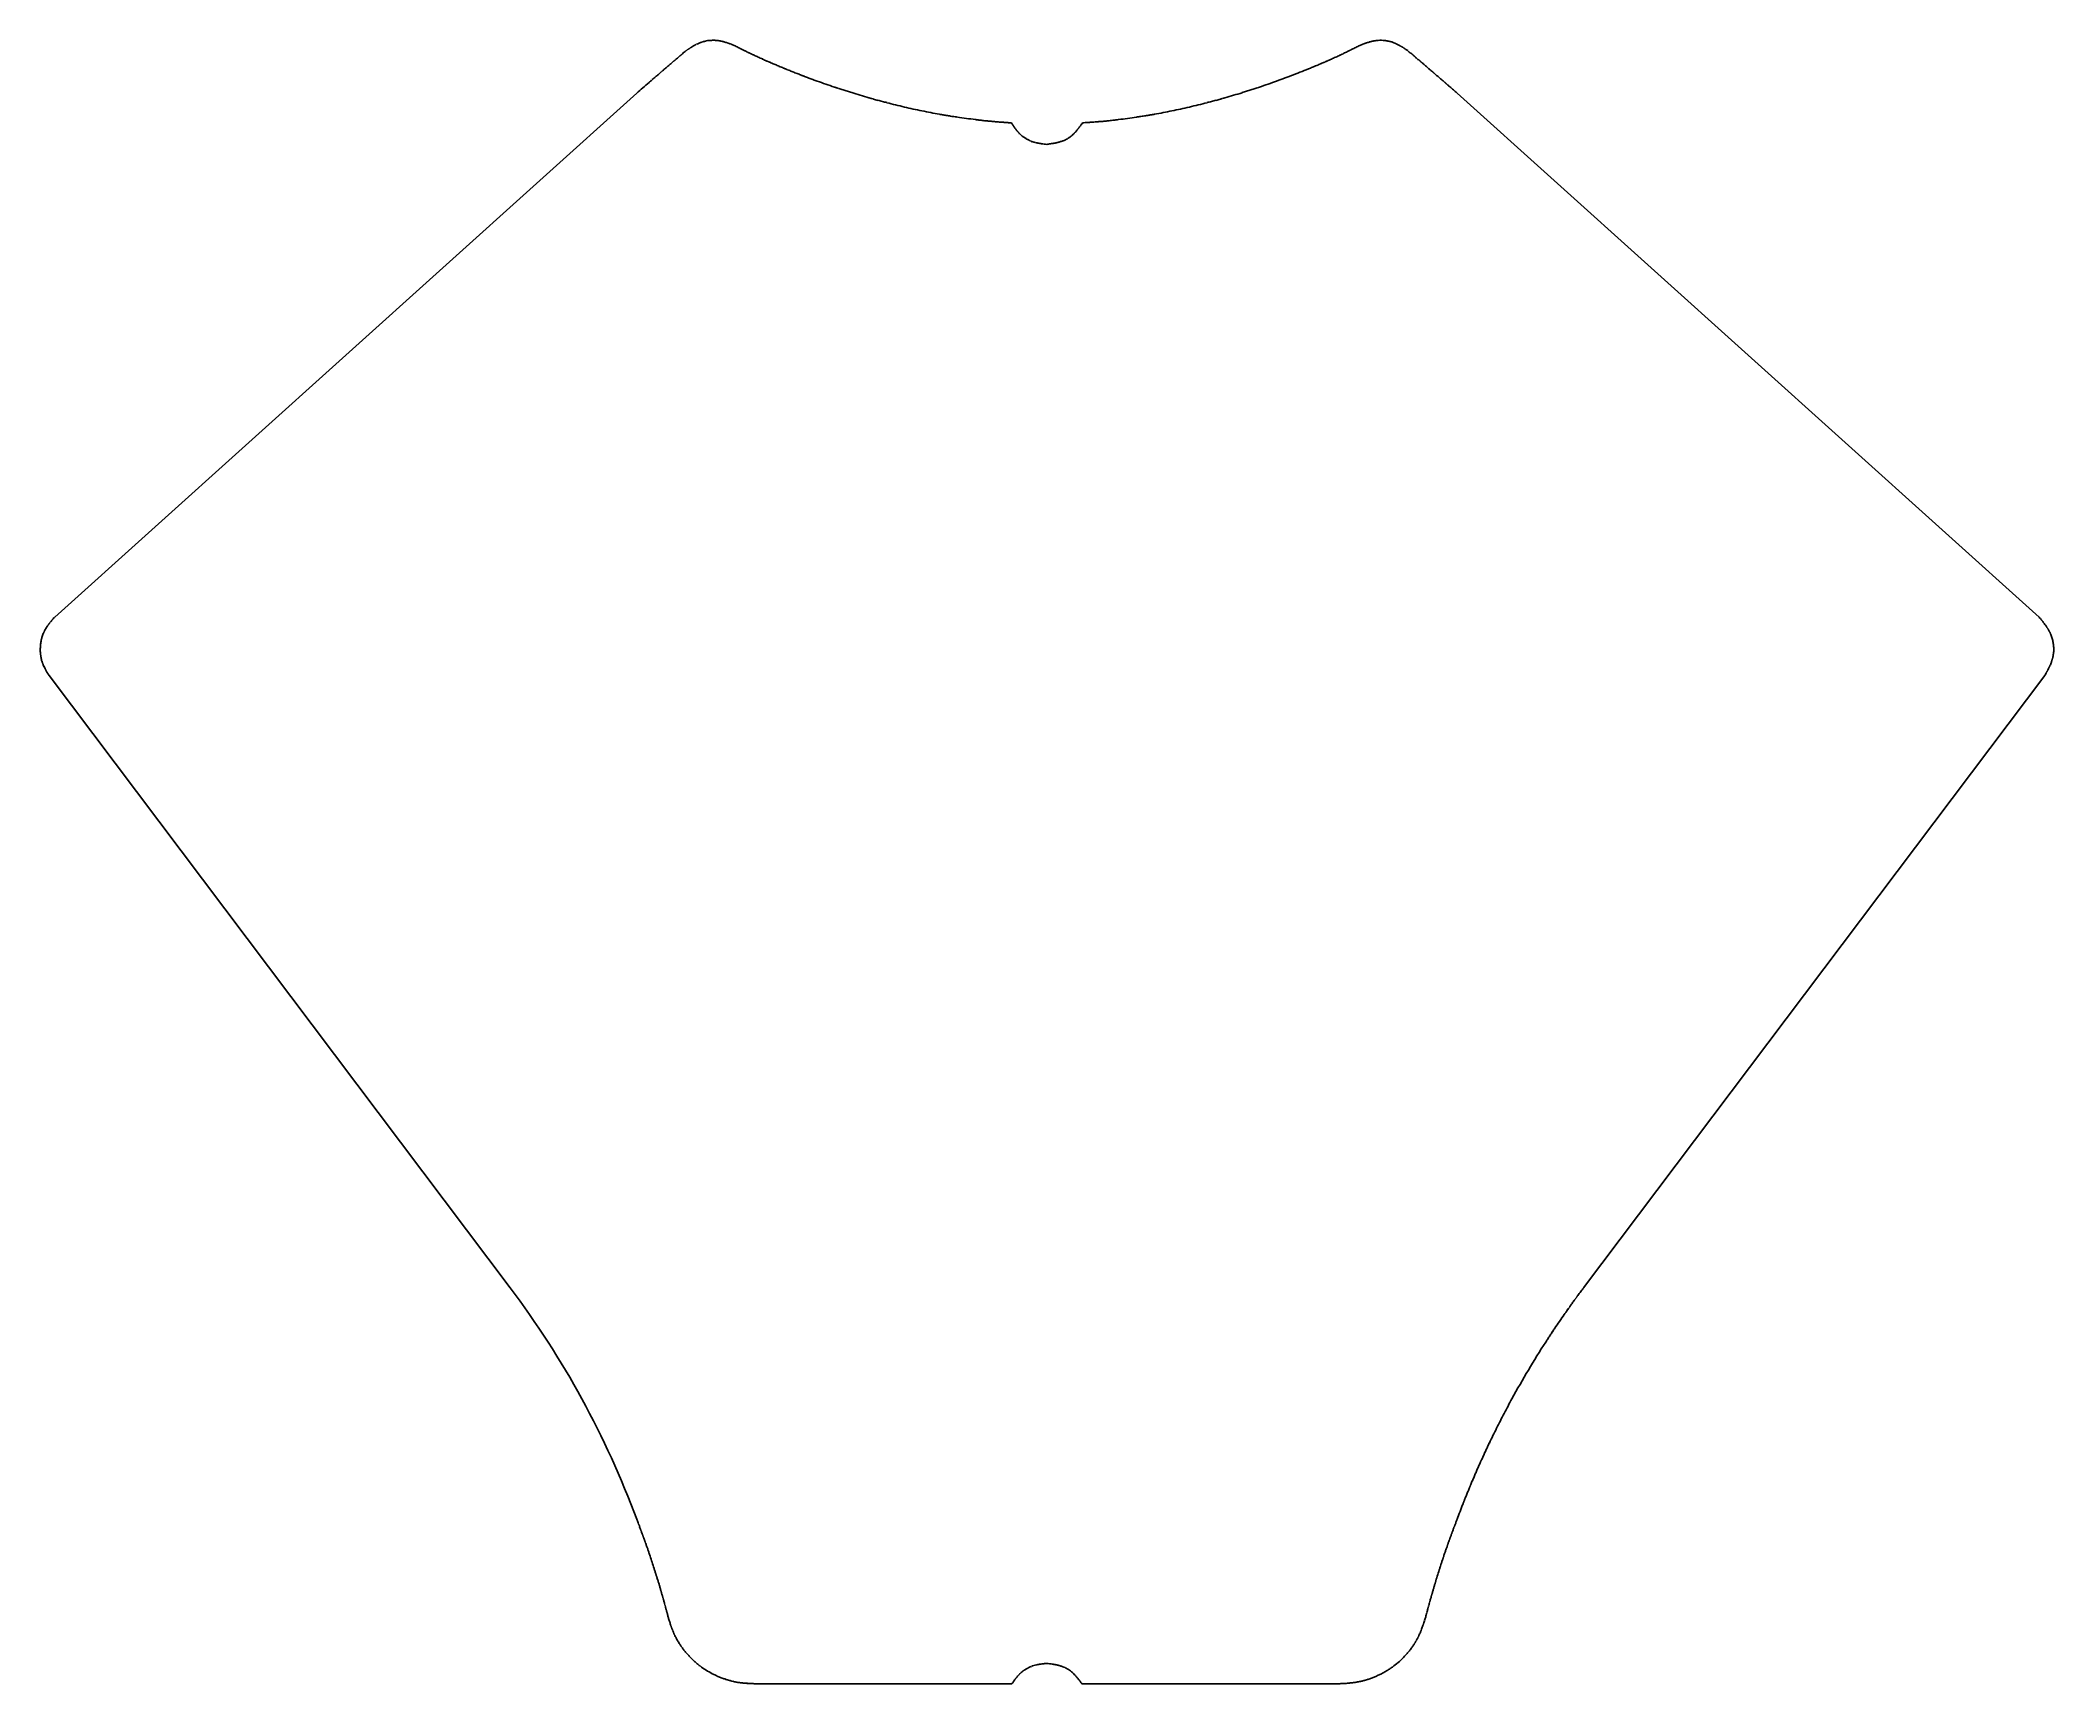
# Model space of a CAD drawing. Header units: millimetres. Extents: x -122 to 110, y 0 to 190.
import ezdxf

# ---------------------------------------------------------------- set-up
doc = ezdxf.new("R2010")
doc.units = ezdxf.units.MM
doc.layers.add('FLAT_PATTERN', color=7, linetype='CONTINUOUS')

msp = doc.modelspace()

# ---------------------------------------------------------------- linework, layer by layer
at = {"layer": 'FLAT_PATTERN', "color": 7, "linetype": 'CONTINUOUS'}
for p, q in [((-48.66, 187.71), (-48.65, 187.72)), ((-48.66, 187.71), (-48.66, 187.71)), ((36.01, 187.7), (36.03, 187.69)), ((36.03, 187.69), (36.04, 187.68)), ((36.04, 187.68), (36.06, 187.66)), ((38.15, 185.88), (38.16, 185.87)), ((38.16, 185.87), (38.17, 185.86)), ((-52.22, 184.65), (-52.2, 184.66)), ((-52.2, 184.66), (-52.19, 184.67)), ((-52.19, 184.67), (-52.17, 184.69)), ((39.57, 184.65), (39.57, 184.65)), ((39.57, 184.65), (39.57, 184.65)), ((39.57, 184.65), (39.58, 184.64)), ((39.58, 184.64), (39.6, 184.63)), ((39.6, 184.63), (39.63, 184.6)), ((-120.77, 122.98), (-53.63, 183.43)), ((40.98, 183.43), (108.12, 122.98)), ((-68.23, 45.67), (-121.42, 116.25)), ((108.77, 116.25), (55.58, 45.67)), ((-10.36, 0), (-40.1, 0)), ((27.45, 0), (-2.29, 0))]:
    msp.add_line(p, q, dxfattribs=at)
at = {"layer": 'FLAT_PATTERN', "color": 7, "linetype": 'CONTINUOUS', "extrusion": (5.97091e-09, -7.00939e-09, -1)}
msp.add_arc((-1414.28, -1528.97, 0), 2255.48, 49.57242, 49.57936, dxfattribs=at)
at = {"layer": 'FLAT_PATTERN', "color": 7, "linetype": 'CONTINUOUS', "extrusion": (2.34855e-08, -2.75739e-08, -1)}
msp.add_arc((-2584.24, -2902.66, 0), 4059.87, 49.57936, 49.58322, dxfattribs=at)
at = {"layer": 'FLAT_PATTERN', "color": 7, "linetype": 'CONTINUOUS', "extrusion": (-9.94733e-10, 1.48936e-09, -1)}
msp.add_arc((-11.66, 98.92, 0), 107.44, 56.3055, 56.3631, dxfattribs=at)
at = {"layer": 'FLAT_PATTERN', "color": 7, "linetype": 'CONTINUOUS', "extrusion": (9.01692e-10, -1.36101e-09, -1)}
msp.add_arc((14.72, 138.56, 0), 59.83, 56.3631, 56.4666, dxfattribs=at)
at = {"layer": 'FLAT_PATTERN', "color": 7, "linetype": 'CONTINUOUS', "extrusion": (9.72707e-10, -1.46816e-09, -1)}
msp.add_arc((22.24, 149.9, 0), 46.22, 56.4666, 56.5193, dxfattribs=at)
at = {"layer": 'FLAT_PATTERN', "color": 7, "linetype": 'CONTINUOUS', "extrusion": (-9.25063e-10, 1.40115e-09, -1)}
msp.add_arc((30.05, 161.72, 0), 32.06, 56.5193, 56.5953, dxfattribs=at)
at = {"layer": 'FLAT_PATTERN', "color": 7, "linetype": 'CONTINUOUS', "extrusion": (-6.00183e-10, 9.08536e-10, -1)}
msp.add_arc((32.59, 165.56, 0), 27.45, 56.5953, 56.6336, dxfattribs=at)
at = {"layer": 'FLAT_PATTERN', "color": 7, "linetype": 'CONTINUOUS', "extrusion": (2.9083e-09, -4.41916e-09, -1)}
msp.add_arc((35.45, 169.91, 0), 22.25, 56.6336, 56.6809, dxfattribs=at)
at = {"layer": 'FLAT_PATTERN', "color": 7, "linetype": 'CONTINUOUS', "extrusion": (2.45557e-09, -3.73044e-09, -1)}
msp.add_arc((36.45, 171.43, 0), 20.43, 56.6809, 56.7046, dxfattribs=at)
at = {"layer": 'FLAT_PATTERN', "color": 7, "linetype": 'CONTINUOUS', "extrusion": (-3.1587e-09, 4.81798e-09, -1)}
msp.add_arc((37.65, 173.26, 0), 18.23, 56.7046, 56.7312, dxfattribs=at)
at = {"layer": 'FLAT_PATTERN', "color": 7, "linetype": 'CONTINUOUS', "extrusion": (4.11236e-08, -6.27837e-08, -1)}
msp.add_arc((38.91, 175.18, 0), 15.95, 56.7587, 56.7728, dxfattribs=at)
at = {"layer": 'FLAT_PATTERN', "color": 7, "linetype": 'CONTINUOUS', "extrusion": (-1.17455e-08, 1.79057e-08, -1)}
msp.add_arc((38.09, 173.93, 0), 17.44, 56.7312, 56.7446, dxfattribs=at)
at = {"layer": 'FLAT_PATTERN', "color": 7, "linetype": 'CONTINUOUS', "extrusion": (-4.08425e-08, 6.22767e-08, -1)}
msp.add_arc((38.64, 174.77, 0), 16.43, 56.7446, 56.7587, dxfattribs=at)
at = {"layer": 'FLAT_PATTERN', "color": 7, "linetype": 'CONTINUOUS', "extrusion": (-2.23474e-10, 3.44201e-10, -1)}
msp.add_arc((37.09, 172.41, 0), 19.25, 56.7878, 57.0781, dxfattribs=at)
at = {"layer": 'FLAT_PATTERN', "color": 7, "linetype": 'CONTINUOUS', "extrusion": (9.24337e-09, -1.41159e-08, -1)}
msp.add_arc((39.42, 175.97, 0), 15, 56.7728, 56.7878, dxfattribs=at)
at = {"layer": 'FLAT_PATTERN', "color": 7, "linetype": 'CONTINUOUS', "extrusion": (8.79984e-12, -1.45404e-11, -1)}
msp.add_arc((39.07, 175.46, 0), 15.62, 57.0781, 57.4361, dxfattribs=at)
at = {"layer": 'FLAT_PATTERN', "color": 7, "linetype": 'CONTINUOUS', "extrusion": (5.69639e-11, -8.9957e-11, -1)}
msp.add_arc((39.76, 176.53, 0), 14.35, 57.4361, 57.6157, dxfattribs=at)
at = {"layer": 'FLAT_PATTERN', "color": 7, "linetype": 'CONTINUOUS', "extrusion": (1.15347e-11, -1.83288e-11, -1)}
msp.add_arc((40.58, 177.83, 0), 12.81, 57.6157, 57.8168, dxfattribs=at)
at = {"layer": 'FLAT_PATTERN', "color": 7, "linetype": 'CONTINUOUS', "extrusion": (0, 0, -1)}
for centre, radius, start, end in [((40.87, 178.3), 12.25, 57.8168, 57.9175), ((41.25, 178.9), 11.55, 57.9175, 58.0243), ((41.56, 179.4), 10.96, 58.0777, 58.1327), ((41.38, 179.12), 11.29, 58.0243, 58.0777), ((41.65, 179.54), 10.79, 58.1327, 58.1878), ((41.82, 179.82), 10.47, 58.1878, 58.2445), ((44.38, 184.33), 5.28, 63.6911, 63.8032), ((44.42, 184.4), 5.2, 63.8032, 63.9169), ((44.8, 185.28), 4.24, 92.3987, 93.0248), ((44.8, 185.27), 4.24, 93.0248, 93.6505), ((-32.54, 183.56), 5.99, 75.0377, 75.4459), ((-32.45, 183.9), 5.65, 75.4459, 75.8794), ((-30.1, 181.34), 8.69, 120.521, 120.8462), ((-29.85, 180.92), 9.18, 120.8462, 121.1541), ((-29.75, 180.76), 9.36, 121.1541, 121.3081), ((-29.62, 180.54), 9.62, 121.3081, 121.458), ((-28.93, 179.43), 10.93, 121.7539, 122.2108), ((-27.3, 176.84), 13.98, 122.2108, 122.568), ((117.99, 119.17), 4.44, 350.7397, 352.2397), ((118.16, 119.14), 4.26, 349.1796, 350.7397), ((118.27, 119.12), 4.15, 346.0554, 349.1796), ((118.52, 119.06), 3.9, 342.731, 346.0554), ((117.96, 119.26), 4.49, 338.2907, 339.7112), ((117.44, 119.47), 5.05, 337.027, 338.2907), ((117.01, 119.65), 5.52, 334.5083, 337.027), ((115.74, 120.26), 6.92, 332.4983, 334.5083), ((5.06, 21.17), 44.51, 198.5051, 198.6283), ((-28.54, 9.43), 8.93, 212.4204, 212.7595), ((-28.61, 9.39), 8.85, 211.7424, 212.4204), ((-28.77, 9.29), 8.66, 211.0494, 211.7424), ((-28.88, 9.22), 8.53, 209.6634, 211.0494), ((-29.18, 9.06), 8.19, 208.2204, 209.6634), ((-16.89, 13.73), 21.34, 198.8962, 199.0073), ((-12.14, 15.36), 26.36, 198.8064, 198.8962), ((-7.92, 16.8), 30.82, 198.6283, 198.8064), ((-28.46, 9.49), 9.03, 212.7595, 213.0947), ((40.27, 9.96), 9.96, 287.6578, 288.2733), ((40.32, 9.81), 9.79, 287.0319, 287.6578), ((-26.74, 20.23), 20.23, 265.4995, 265.5402), ((-26.76, 19.97), 19.97, 265.4583, 265.4995), ((-26.78, 19.78), 19.78, 265.3759, 265.4583), ((-26.82, 19.27), 19.27, 265.2913, 265.3759), ((-26.85, 18.89), 18.89, 265.1222, 265.2913), ((-26.93, 17.91), 17.91, 264.9438, 265.1222), ((-27.99, 8.77), 8.71, 256.1156, 256.4554), ((-27.98, 8.83), 8.77, 255.7782, 256.1156), ((-27.97, 8.88), 8.81, 255.1034, 255.7782), ((-27.93, 9), 8.95, 254.4385, 255.1034)]:
    msp.add_arc(centre, radius, start, end, dxfattribs=at)
at = {"layer": 'FLAT_PATTERN', "color": 7, "linetype": 'CONTINUOUS', "extrusion": (1.91776e-11, -3.0984e-11, -1)}
msp.add_arc((42.3, 180.6, 0), 9.55, 58.2445, 59.4108, dxfattribs=at)
at = {"layer": 'FLAT_PATTERN', "color": 7, "linetype": 'CONTINUOUS', "extrusion": (-2.01934e-11, 3.56173e-11, -1)}
msp.add_arc((43.26, 182.21, 0), 7.68, 59.4108, 60.8609, dxfattribs=at)
at = {"layer": 'FLAT_PATTERN', "color": 7, "linetype": 'CONTINUOUS', "extrusion": (-1.68421e-11, 2.96059e-11, -1)}
msp.add_arc((43.57, 182.77, 0), 7.03, 60.8609, 61.5886, dxfattribs=at)
at = {"layer": 'FLAT_PATTERN', "color": 7, "linetype": 'CONTINUOUS', "extrusion": (3.61014e-11, -6.82646e-11, -1)}
msp.add_arc((43.94, 183.45, 0), 6.26, 61.5886, 62.406, dxfattribs=at)
at = {"layer": 'FLAT_PATTERN', "color": 7, "linetype": 'CONTINUOUS', "extrusion": (3.35781e-11, -6.34367e-11, -1)}
msp.add_arc((44.07, 183.7, 0), 5.98, 62.406, 62.8152, dxfattribs=at)
at = {"layer": 'FLAT_PATTERN', "color": 7, "linetype": 'CONTINUOUS', "extrusion": (-2.93978e-11, 5.91811e-11, -1)}
msp.add_arc((44.23, 184.01, 0), 5.63, 62.8152, 63.2497, dxfattribs=at)
at = {"layer": 'FLAT_PATTERN', "color": 7, "linetype": 'CONTINUOUS', "extrusion": (-3.75962e-11, 7.54462e-11, -1)}
msp.add_arc((44.28, 184.12, 0), 5.5, 63.2497, 63.467, dxfattribs=at)
at = {"layer": 'FLAT_PATTERN', "color": 7, "linetype": 'CONTINUOUS', "extrusion": (-7.51469e-12, 1.51989e-11, -1)}
msp.add_arc((44.36, 184.27, 0), 5.34, 63.467, 63.6911, dxfattribs=at)
at = {"layer": 'FLAT_PATTERN', "color": 7, "linetype": 'CONTINUOUS', "extrusion": (-2.53128e-09, 5.22178e-09, -1)}
msp.add_arc((44.47, 184.51, 0), 5.08, 64.0307, 64.1463, dxfattribs=at)
at = {"layer": 'FLAT_PATTERN', "color": 7, "linetype": 'CONTINUOUS', "extrusion": (2.40618e-09, -4.9153e-09, -1)}
msp.add_arc((44.44, 184.44, 0), 5.16, 63.9169, 64.0307, dxfattribs=at)
at = {"layer": 'FLAT_PATTERN', "color": 7, "linetype": 'CONTINUOUS', "extrusion": (7.03601e-12, -1.64372e-11, -1)}
msp.add_arc((44.55, 184.66, 0), 4.9, 64.1463, 66.3393, dxfattribs=at)
at = {"layer": 'FLAT_PATTERN', "color": 7, "linetype": 'CONTINUOUS', "extrusion": (1.31755e-12, -3.38588e-12, -1)}
msp.add_arc((44.72, 185.05), 4.48, 66.3393, 68.7374, dxfattribs=at)
at = {"layer": 'FLAT_PATTERN', "color": 7, "linetype": 'CONTINUOUS', "extrusion": (2.33557e-12, -6.00202e-12, -1)}
msp.add_arc((44.77, 185.18, 0), 4.34, 68.7374, 69.9365, dxfattribs=at)
at = {"layer": 'FLAT_PATTERN', "color": 7, "linetype": 'CONTINUOUS', "extrusion": (1.12683e-11, -3.04602e-11, -1)}
msp.add_arc((44.83, 185.34, 0), 4.17, 69.9365, 71.1857, dxfattribs=at)
at = {"layer": 'FLAT_PATTERN', "color": 7, "linetype": 'CONTINUOUS', "extrusion": (-1.33615e-11, 4.18306e-11, -1)}
msp.add_arc((44.85, 185.4, 0), 4.1, 71.1857, 71.8103, dxfattribs=at)
at = {"layer": 'FLAT_PATTERN', "color": 7, "linetype": 'CONTINUOUS', "extrusion": (-1.17442e-10, 3.58586e-10, -1)}
msp.add_arc((44.87, 185.48, 0), 4.03, 71.8103, 72.4471, dxfattribs=at)
at = {"layer": 'FLAT_PATTERN', "color": 7, "linetype": 'CONTINUOUS', "extrusion": (8.69417e-11, -2.87557e-10, -1)}
msp.add_arc((44.88, 185.51, 0), 3.99, 72.4471, 73.0839, dxfattribs=at)
at = {"layer": 'FLAT_PATTERN', "color": 7, "linetype": 'CONTINUOUS', "extrusion": (3.32397e-11, -1.10981e-10, -1)}
msp.add_arc((44.91, 185.58, 0), 3.91, 73.0839, 73.7327, dxfattribs=at)
at = {"layer": 'FLAT_PATTERN', "color": 7, "linetype": 'CONTINUOUS', "extrusion": (-2.35337e-12, 1.0996e-11, -1)}
msp.add_arc((44.83, 185.31, 0), 4.2, 73.7327, 78.7995, dxfattribs=at)
at = {"layer": 'FLAT_PATTERN', "color": 7, "linetype": 'CONTINUOUS', "extrusion": (2.22013e-13, -2.00995e-12, -1)}
msp.add_arc((44.8, 185.17), 4.35, 78.7995, 83.6968, dxfattribs=at)
at = {"layer": 'FLAT_PATTERN', "color": 7, "linetype": 'CONTINUOUS', "extrusion": (1.47296e-13, -1.33351e-12, -1)}
msp.add_arc((44.8, 185.16), 4.35, 83.6968, 86.1494, dxfattribs=at)
at = {"layer": 'FLAT_PATTERN', "color": 7, "linetype": 'CONTINUOUS', "extrusion": (5.08551e-13, -6.70075e-12, -1)}
msp.add_arc((44.8, 185.24, 0), 4.27, 86.1494, 88.647, dxfattribs=at)
at = {"layer": 'FLAT_PATTERN', "color": 7, "linetype": 'CONTINUOUS', "extrusion": (1.50729e-13, 8.44925e-12, -1)}
msp.add_arc((44.8, 185.26, 0), 4.26, 88.647, 89.8947, dxfattribs=at)
at = {"layer": 'FLAT_PATTERN', "color": 7, "linetype": 'CONTINUOUS', "extrusion": (2.93507e-14, 7.45001e-11, -1)}
msp.add_arc((44.8, 185.27, 0), 4.24, 89.8947, 91.1468, dxfattribs=at)
at = {"layer": 'FLAT_PATTERN', "color": 7, "linetype": 'CONTINUOUS', "extrusion": (-6.93003e-13, 3.84143e-11, -1)}
msp.add_arc((44.8, 185.27, 0), 4.24, 91.1468, 91.7727, dxfattribs=at)
at = {"layer": 'FLAT_PATTERN', "color": 7, "linetype": 'CONTINUOUS', "extrusion": (-7.20471e-12, -1.7199e-10, -1)}
msp.add_arc((44.8, 185.28, 0), 4.24, 91.7727, 92.3987, dxfattribs=at)
at = {"layer": 'FLAT_PATTERN', "color": 7, "linetype": 'CONTINUOUS', "extrusion": (-5.53505e-13, -8.67568e-12, -1)}
msp.add_arc((44.78, 185.56, 0), 3.95, 93.6505, 96.2551, dxfattribs=at)
at = {"layer": 'FLAT_PATTERN', "color": 7, "linetype": 'CONTINUOUS', "extrusion": (1.8074e-12, 1.28638e-11, -1)}
msp.add_arc((44.82, 185.21, 0), 4.3, 96.2551, 98.6482, dxfattribs=at)
at = {"layer": 'FLAT_PATTERN', "color": 7, "linetype": 'CONTINUOUS', "extrusion": (1.6982e-12, 1.21458e-11, -1)}
msp.add_arc((44.84, 185.07, 0), 4.45, 98.6482, 99.8443, dxfattribs=at)
at = {"layer": 'FLAT_PATTERN', "color": 7, "linetype": 'CONTINUOUS', "extrusion": (-2.37415e-12, -1.13224e-11, -1)}
msp.add_arc((44.88, 184.86, 0), 4.66, 99.8443, 100.9863, dxfattribs=at)
at = {"layer": 'FLAT_PATTERN', "color": 7, "linetype": 'CONTINUOUS', "extrusion": (-2.93756e-12, -1.42246e-11, -1)}
msp.add_arc((44.9, 184.78, 0), 4.74, 100.9863, 101.5573, dxfattribs=at)
at = {"layer": 'FLAT_PATTERN', "color": 7, "linetype": 'CONTINUOUS', "extrusion": (-6.06653e-13, -2.82621e-12, -1)}
msp.add_arc((44.92, 184.67), 4.86, 101.5573, 102.1149, dxfattribs=at)
at = {"layer": 'FLAT_PATTERN', "color": 7, "linetype": 'CONTINUOUS', "extrusion": (-2.30634e-11, -1.07445e-10, -1)}
msp.add_arc((44.93, 184.62, 0), 4.9, 102.1149, 102.3936, dxfattribs=at)
at = {"layer": 'FLAT_PATTERN', "color": 7, "linetype": 'CONTINUOUS', "extrusion": (-1.17126e-10, -5.35496e-10, -1)}
msp.add_arc((44.94, 184.56, 0), 4.96, 102.3936, 102.669, dxfattribs=at)
at = {"layer": 'FLAT_PATTERN', "color": 7, "linetype": 'CONTINUOUS', "extrusion": (-4.43779e-11, -2.11869e-10, -1)}
msp.add_arc((44.95, 184.54, 0), 4.98, 102.669, 102.8067, dxfattribs=at)
at = {"layer": 'FLAT_PATTERN', "color": 7, "linetype": 'CONTINUOUS', "extrusion": (3.45982e-10, 1.50538e-09, -1)}
msp.add_arc((44.95, 184.51, 0), 5.01, 102.8067, 102.9436, dxfattribs=at)
at = {"layer": 'FLAT_PATTERN', "color": 7, "linetype": 'CONTINUOUS', "extrusion": (-8.69678e-10, -3.78399e-09, -1)}
msp.add_arc((44.96, 184.5, 0), 5.03, 102.9436, 103.0804, dxfattribs=at)
at = {"layer": 'FLAT_PATTERN', "color": 7, "linetype": 'CONTINUOUS', "extrusion": (1.17531e-09, 5.01744e-09, -1)}
msp.add_arc((44.96, 184.47, 0), 5.06, 103.0804, 103.2164, dxfattribs=at)
at = {"layer": 'FLAT_PATTERN', "color": 7, "linetype": 'CONTINUOUS', "extrusion": (-2.51712e-11, -9.42341e-11, -1)}
msp.add_arc((45.04, 184.16, 0), 5.38, 103.2164, 105.0611, dxfattribs=at)
at = {"layer": 'FLAT_PATTERN', "color": 7, "linetype": 'CONTINUOUS', "extrusion": (-3.73928e-12, -1.45893e-11, -1)}
msp.add_arc((45.42, 182.71, 0), 6.87, 105.0611, 106.5052, dxfattribs=at)
at = {"layer": 'FLAT_PATTERN', "color": 7, "linetype": 'CONTINUOUS', "extrusion": (5.48156e-14, -1.78493e-12, -1)}
msp.add_arc((45.59, 182.15), 7.46, 106.5052, 107.2315, dxfattribs=at)
at = {"layer": 'FLAT_PATTERN', "color": 7, "linetype": 'CONTINUOUS', "extrusion": (-6.09041e-12, -2.15984e-11, -1)}
msp.add_arc((45.86, 181.29, 0), 8.36, 107.2315, 107.8797, dxfattribs=at)
at = {"layer": 'FLAT_PATTERN', "color": 7, "linetype": 'CONTINUOUS', "extrusion": (1.15574e-13, -2.36102e-12, -1)}
msp.add_arc((45.96, 180.96), 8.71, 107.8797, 108.2042, dxfattribs=at)
at = {"layer": 'FLAT_PATTERN', "color": 7, "linetype": 'CONTINUOUS', "extrusion": (3.12483e-11, 9.23061e-11, -1)}
msp.add_arc((46.12, 180.5, 0), 9.2, 108.2042, 108.5114, dxfattribs=at)
at = {"layer": 'FLAT_PATTERN', "color": 7, "linetype": 'CONTINUOUS', "extrusion": (9.31745e-11, 2.77262e-10, -1)}
msp.add_arc((46.18, 180.32, 0), 9.38, 108.5114, 108.665, dxfattribs=at)
at = {"layer": 'FLAT_PATTERN', "color": 7, "linetype": 'CONTINUOUS', "extrusion": (3.10084e-10, 9.19385e-10, -1)}
msp.add_arc((46.26, 180.08, 0), 9.64, 108.665, 108.8146, dxfattribs=at)
at = {"layer": 'FLAT_PATTERN', "color": 7, "linetype": 'CONTINUOUS', "extrusion": (3.95349e-10, 1.16964e-09, -1)}
msp.add_arc((46.29, 179.98, 0), 9.74, 108.8146, 108.8894, dxfattribs=at)
at = {"layer": 'FLAT_PATTERN', "color": 7, "linetype": 'CONTINUOUS', "extrusion": (5.19456e-10, 1.53235e-09, -1)}
msp.add_arc((46.33, 179.86, 0), 9.87, 108.8894, 108.9632, dxfattribs=at)
at = {"layer": 'FLAT_PATTERN', "color": 7, "linetype": 'CONTINUOUS', "extrusion": (-1.41619e-09, -4.10094e-09, -1)}
msp.add_arc((46.35, 179.8, 0), 9.93, 108.9632, 109.0369, dxfattribs=at)
at = {"layer": 'FLAT_PATTERN', "color": 7, "linetype": 'CONTINUOUS', "extrusion": (-2.83294e-10, -8.17654e-10, -1)}
msp.add_arc((46.4, 179.67, 0), 10.07, 109.0369, 109.1098, dxfattribs=at)
at = {"layer": 'FLAT_PATTERN', "color": 7, "linetype": 'CONTINUOUS', "extrusion": (-3.32898e-11, -9.60824e-11, -1)}
msp.add_arc((46.69, 178.84, 0), 10.95, 109.1098, 109.5657, dxfattribs=at)
at = {"layer": 'FLAT_PATTERN', "color": 7, "linetype": 'CONTINUOUS', "extrusion": (6.00899e-11, 1.66657e-10, -1)}
msp.add_arc((47.71, 175.96, 0), 14.01, 109.5657, 109.922, dxfattribs=at)
at = {"layer": 'FLAT_PATTERN', "color": 7, "linetype": 'CONTINUOUS', "extrusion": (2.67986e-11, 7.48006e-11, -1)}
msp.add_arc((48.12, 174.84, 0), 15.2, 109.922, 110.1013, dxfattribs=at)
at = {"layer": 'FLAT_PATTERN', "color": 7, "linetype": 'CONTINUOUS', "extrusion": (-1.89448e-10, -5.16078e-10, -1)}
msp.add_arc((48.74, 173.14, 0), 17.01, 110.1013, 110.2616, dxfattribs=at)
at = {"layer": 'FLAT_PATTERN', "color": 7, "linetype": 'CONTINUOUS', "extrusion": (-3.13589e-11, -8.78258e-11, -1)}
msp.add_arc((48.98, 172.49, 0), 17.7, 110.2616, 110.3418, dxfattribs=at)
at = {"layer": 'FLAT_PATTERN', "color": 7, "linetype": 'CONTINUOUS', "extrusion": (8.04457e-10, 2.16662e-09, -1)}
msp.add_arc((49.32, 171.57, 0), 18.68, 110.3418, 110.4178, dxfattribs=at)
at = {"layer": 'FLAT_PATTERN', "color": 7, "linetype": 'CONTINUOUS', "extrusion": (7.37344e-11, 2.03636e-10, -1)}
msp.add_arc((49.45, 171.22, 0), 19.06, 110.4178, 110.4559, dxfattribs=at)
at = {"layer": 'FLAT_PATTERN', "color": 7, "linetype": 'CONTINUOUS', "extrusion": (-3.65873e-09, -9.80279e-09, -1)}
msp.add_arc((49.63, 170.74, 0), 19.57, 110.4559, 110.4929, dxfattribs=at)
at = {"layer": 'FLAT_PATTERN', "color": 7, "linetype": 'CONTINUOUS', "extrusion": (2.44235e-10, 6.4012e-10, -1)}
msp.add_arc((49.7, 170.56, 0), 19.76, 110.4929, 110.5114, dxfattribs=at)
at = {"layer": 'FLAT_PATTERN', "color": 7, "linetype": 'CONTINUOUS', "extrusion": (1.95243e-08, 5.21757e-08, -1)}
msp.add_arc((49.79, 170.31, 0), 20.02, 110.5114, 110.5297, dxfattribs=at)
at = {"layer": 'FLAT_PATTERN', "color": 7, "linetype": 'CONTINUOUS', "extrusion": (-1.22406e-08, -3.26495e-08, -1)}
msp.add_arc((49.83, 170.19, 0), 20.15, 110.5297, 110.5479, dxfattribs=at)
at = {"layer": 'FLAT_PATTERN', "color": 7, "linetype": 'CONTINUOUS', "extrusion": (-2.44321e-09, -6.51179e-09, -1)}
msp.add_arc((49.93, 169.94, 0), 20.42, 110.5479, 110.566, dxfattribs=at)
at = {"layer": 'FLAT_PATTERN', "color": 7, "linetype": 'CONTINUOUS', "extrusion": (-3.42539e-11, -9.12957e-11, -1)}
msp.add_arc((51.98, 164.48, 0), 26.25, 110.566, 110.9706, dxfattribs=at)
at = {"layer": 'FLAT_PATTERN', "color": 7, "linetype": 'CONTINUOUS', "extrusion": (5.33702e-10, 1.39055e-09, -1)}
msp.add_arc((90.42, 64.18, 0), 133.67, 110.9706, 111.0501, dxfattribs=at)
at = {"layer": 'FLAT_PATTERN', "color": 7, "linetype": 'CONTINUOUS', "extrusion": (9.31015e-10, 1.83046e-09, 1)}
msp.add_arc((404.27, 1066.1, 0), 984.36, 243.01369, 243.02889, dxfattribs=at)
at = {"layer": 'FLAT_PATTERN', "color": 7, "linetype": 'CONTINUOUS'}
for centre, radius, start, end in [((46.91, 363.87, 0), 196.43, 243.0289, 243.1051), ((15.37, 301.65, 0), 126.67, 243.1628, 243.1932), ((-4.31, 262.61, 0), 82.95, 243.2943, 243.3794), ((-11.5, 248.21, 0), 66.86, 243.536, 243.5929), ((-12.91, 245.38, 0), 63.69, 243.5929, 243.7064), ((-16.55, 238.01, 0), 55.47, 243.7064, 243.8368), ((-19.41, 232.17, 0), 48.97, 244.0611, 244.1379), ((-19.72, 231.53), 48.26, 244.1379, 244.2914), ((-0.51, 246.9, 0), 65.39, 295.9584, 296.1744), ((-2.89, 251.74, 0), 70.79, 296.1744, 296.283), ((-6.51, 259.07, 0), 78.96, 296.283, 296.3804), ((-7.91, 261.88, 0), 82.1, 296.3804, 296.4292), ((-10.62, 267.34, 0), 88.2, 296.4754, 296.4986), ((-13.45, 273.01), 94.53, 296.5629, 296.5656), ((-13.32, 272.74), 94.23, 296.5601, 296.5629), ((-25.77, 297.64, 0), 122.07, 296.5656, 296.8108), ((-247.45, 736.3, 0), 613.57, 296.81081, 296.85959), ((-20.54, 229.83), 46.37, 244.2914, 244.4512), ((-19.23, 232.58, 0), 49.42, 244.5554, 244.5895), ((-18.32, 234.49, 0), 51.54, 244.6576, 244.7236), ((-17.81, 235.57, 0), 52.73, 244.7236, 244.8557), ((-16.44, 238.5, 0), 55.96, 244.8557, 244.9801), ((-15.35, 240.83), 58.53, 244.9801, 245.2287), ((-12.38, 247.25), 65.61, 245.2287, 245.4504), ((-9.94, 252.6, 0), 71.48, 245.4504, 245.8923), ((-3.08, 267.94, 0), 88.3, 245.8923, 246.2501), ((-4.46, 264.8, 0), 84.86, 246.3162, 246.3382), ((-4.45, 264.82, 0), 84.88, 246.3822, 246.4263), ((-4.43, 264.88, 0), 84.94, 246.5143, 246.6023), ((-4.41, 264.91, 0), 84.98, 246.6023, 246.7784), ((-4.38, 264.99, 0), 85.07, 246.7784, 246.9542), ((-4.35, 265.06), 85.14, 246.9542, 247.3059), ((-4.27, 265.25, 0), 85.35, 247.3059, 247.6567), ((-2.57, 269.4, 0), 89.83, 247.8224, 247.9049), ((-2.32, 270, 0), 90.49, 247.9049, 247.9869), ((-2.13, 270.46, 0), 90.98, 247.9869, 248.1508), ((-1.64, 271.69, 0), 92.31, 248.1508, 248.3123), ((-1.27, 272.63, 0), 93.32, 248.3123, 248.6353), ((-10.57, 270.52, 0), 91.05, 291.0421, 291.7), ((-10.43, 270.18, 0), 90.69, 291.7, 292.3605), ((-10.39, 270.07, 0), 90.57, 292.3605, 292.6908), ((-10.33, 269.93, 0), 90.42, 292.6908, 293.0216), ((-10.31, 269.89), 90.37, 293.0216, 293.1869), ((-10.29, 269.83, 0), 90.31, 293.1869, 293.3524), ((-10.28, 269.81, 0), 90.29, 293.3524, 293.4352), ((-10.27, 269.78, 0), 90.26, 293.4352, 293.518), ((-10.26, 269.77, 0), 90.25, 293.518, 293.5594), ((-4.3, 256.18, 0), 75.41, 293.6836, 294.0985), ((0.64, 245.13), 63.3, 294.0985, 294.5928), ((2.43, 241.23), 59.02, 294.5928, 294.8405), ((4.63, 236.47), 53.76, 294.8405, 295.1125), ((5.44, 234.73, 0), 51.85, 295.1125, 295.2486), ((6.48, 232.53, 0), 49.41, 295.2486, 295.3914), ((8, 229.36, 0), 45.9, 295.5342, 295.6842), ((5.57, 234.41, 0), 51.5, 295.6842, 295.9584), ((-0.27, 275.17, 0), 96.04, 248.6353, 248.9492), ((-0.67, 274.15, 0), 94.95, 248.9492, 249.0278), ((-0.56, 274.42, 0), 95.24, 249.1848, 249.2633), ((-0.53, 274.5, 0), 95.33, 249.2633, 249.4201), ((-0.45, 274.72, 0), 95.57, 249.4201, 249.5766), ((-0.39, 274.89), 95.75, 249.5766, 249.8896), ((-0.22, 275.35, 0), 96.24, 249.8896, 250.2009), ((-0.01, 275.94, 0), 96.86, 250.2009, 250.8189), ((-0.38, 274.86, 0), 95.72, 250.8189, 251.4443), ((-0.81, 273.6, 0), 94.38, 251.6832, 251.7632), ((-0.86, 273.42, 0), 94.2, 251.7632, 251.9231), ((-1.02, 272.95, 0), 93.7, 251.9231, 252.0838), ((-1.13, 272.6, 0), 93.34, 252.0838, 252.4052), ((-1.42, 271.68, 0), 92.37, 252.4052, 252.73), ((-1.63, 271.01), 91.67, 252.73, 253.3796), ((-11.01, 270.98, 0), 91.64, 286.6198, 287.2694), ((-11.23, 271.69, 0), 92.38, 287.2694, 287.5942), ((-11.53, 272.65, 0), 93.39, 287.5942, 287.9154), ((-11.65, 273.02, 0), 93.78, 287.9154, 288.0761), ((-11.81, 273.51, 0), 94.3, 288.0761, 288.2358), ((-11.9, 273.76, 0), 94.56, 288.2358, 288.3956), ((-12.06, 274.26, 0), 95.08, 288.3956, 288.5545), ((-12.34, 275.08), 95.95, 288.5545, 289.802), ((-12.54, 275.63), 96.53, 289.802, 291.0421), ((-2.15, 269.26, 0), 89.84, 253.3796, 254.0424), ((-2.31, 268.7, 0), 89.26, 254.0424, 254.0855), ((-2.42, 268.31, 0), 88.86, 254.1718, 254.215), ((-2.46, 268.2, 0), 88.74, 254.215, 254.3015), ((-2.54, 267.89, 0), 88.41, 254.3015, 254.3883), ((-2.61, 267.66, 0), 88.18, 254.3883, 254.5619), ((-2.78, 267.04), 87.54, 254.5619, 254.7367), ((-2.9, 266.59, 0), 87.07, 254.7367, 255.0863), ((-3.22, 265.4), 85.83, 255.0863, 255.441), ((-3.44, 264.52), 84.93, 255.441, 256.1504), ((-4.01, 262.25), 82.59, 256.1504, 256.8799), ((-4.39, 260.62), 80.92, 256.8799, 258.339), ((-5.23, 256.52, 0), 76.73, 258.339, 259.8777), ((-7.44, 256.65), 76.86, 280.1252, 281.6615), ((-8.28, 260.68), 80.98, 281.6615, 283.1196), ((-8.65, 262.29), 82.63, 283.1196, 283.8486), ((-9.2, 264.53), 84.94, 283.8486, 284.5578), ((-9.43, 265.4), 85.83, 284.5578, 284.9124), ((-9.74, 266.57, 0), 87.05, 284.9124, 285.262), ((-9.86, 267.02, 0), 87.52, 285.262, 285.4368), ((-10.03, 267.62, 0), 88.14, 285.4368, 285.6104), ((-10.09, 267.85, 0), 88.38, 285.6104, 285.6972), ((-10.18, 268.16, 0), 88.69, 285.6972, 285.7836), ((-10.21, 268.27, 0), 88.81, 285.7836, 285.8269), ((-10.32, 268.66, 0), 89.21, 285.9132, 285.9563), ((-10.46, 269.14, 0), 89.72, 285.9563, 286.6198), ((-5.33, 255.97, 0), 76.17, 259.9764, 260.0258), ((-5.35, 255.83, 0), 76.03, 260.0258, 260.0753), ((-5.37, 255.72, 0), 75.92, 260.0753, 260.1743), ((-5.42, 255.44, 0), 75.64, 260.1743, 260.2737), ((-5.46, 255.23), 75.42, 260.2737, 260.4725), ((-5.55, 254.68, 0), 74.86, 260.4725, 260.6727), ((-5.62, 254.27, 0), 74.45, 260.6727, 261.0732), ((-5.79, 253.2, 0), 73.36, 261.0732, 261.4797), ((-6, 251.76), 71.91, 261.4797, 262.3121), ((-5.73, 253.77), 73.93, 262.3121, 263.1216), ((-5.25, 257.75, 0), 77.94, 263.1216, 263.2195), ((-5.44, 256.15, 0), 76.33, 263.2195, 263.3193), ((-5.53, 255.36, 0), 75.54, 263.3193, 263.4192), ((-5.71, 253.79, 0), 73.96, 263.4192, 263.5212), ((-5.84, 252.64, 0), 72.8, 263.5212, 263.7252), ((-6.18, 249.61, 0), 69.76, 263.7252, 263.9381), ((-6.28, 248.67, 0), 68.81, 263.9381, 263.9913), ((-6.92, 242.4, 0), 62.51, 264.2783, 264.3994), ((-7.05, 241.05, 0), 61.15, 264.3994, 264.6415), ((-7.39, 237.51, 0), 57.59, 264.6415, 264.8986), ((-7.59, 235.21), 55.28, 264.8986, 265.1693), ((-7.14, 240.49, 0), 60.59, 265.1693, 265.4163), ((-5.85, 256.94, 0), 77.09, 265.5732, 265.6209), ((-5.54, 260.97, 0), 81.12, 265.6209, 265.7162), ((1.53, 359.88, 0), 180.29, 266.0434, 266.0472), ((8.64, 462.99, 0), 283.64, 266.0608, 266.0729), ((25.56, 709.7, 0), 530.94, 266.0813, 266.0977), ((30.08, 206.65, 0), 48.49, 213.3617, 213.5792), ((12.07, 194.7, 0), 26.87, 213.5792, 213.9718), ((6.96, 191.26, 0), 20.71, 213.9718, 214.1716), ((1.66, 187.66, 0), 14.31, 214.1716, 214.4608), ((-0.05, 186.49, 0), 12.24, 214.4608, 214.6068), ((-1.98, 185.16, 0), 9.9, 214.6068, 214.7873), ((-2.65, 184.69, 0), 9.08, 214.7873, 214.8779), ((-3.75, 183.92, 0), 7.73, 214.9795, 215.0303), ((-3.04, 184.42, 0), 8.6, 215.1958, 216.2983), ((-4.4, 183.43), 6.92, 216.2983, 217.6686), ((-4.86, 183.07), 6.34, 217.6686, 218.3563), ((-5.4, 182.64), 5.64, 218.3563, 219.1288), ((-5.6, 182.48), 5.39, 219.1288, 219.5154), ((-5.84, 182.28), 5.08, 219.5154, 219.9261), ((-5.93, 182.21, 0), 4.96, 219.9261, 220.1315), ((-6.34, 181.85), 4.42, 220.7734, 222.8471), ((-6.62, 181.6), 4.04, 222.8471, 225.114), ((-7.18, 182.62), 5.54, 316.346, 317.1608), ((-7.31, 182.74), 5.72, 317.1608, 317.5684), ((-7.49, 182.9, 0), 5.95, 317.5684, 317.9597), ((-7.55, 182.96, 0), 6.05, 317.9597, 318.1553), ((-7.68, 183.07, 0), 6.22, 318.347, 318.4429), ((-8, 183.35), 6.64, 318.7266, 320.0133), ((-9.56, 184.66), 8.68, 320.0133, 320.9982), ((-10.18, 185.16), 9.47, 320.9982, 321.4944), ((-11.14, 185.93), 10.7, 321.4944, 321.9336), ((-11.51, 186.22), 11.17, 321.9336, 322.1536), ((-12.04, 186.63), 11.85, 322.1536, 322.361), ((-12.24, 186.79, 0), 12.1, 322.361, 322.4648), ((-16.15, 189.76, 0), 17.01, 322.7645, 323.8553), ((-73.77, 231.85, 0), 88.37, 323.8553, 324.0653), ((-24.35, 499.49, 0), 320.26, 274.0165, 274.071), ((-19.17, 426.63, 0), 247.23, 274.071, 274.0988), ((-11.95, 326.22, 0), 146.55, 274.1388, 274.1591), ((-8.86, 283.56, 0), 103.78, 274.2405, 274.3926), ((-7.35, 263.99, 0), 84.15, 274.3926, 274.5802), ((-6.8, 257.15, 0), 77.29, 274.5802, 274.6743), ((-6.13, 248.89, 0), 69.01, 274.6743, 274.7797), ((-5.88, 245.9, 0), 66, 274.7797, 274.8325), ((-5.06, 236.29, 0), 56.35, 274.9742, 275.004), ((-4.98, 235.36, 0), 55.43, 275.004, 275.5307), ((-5.54, 241.17, 0), 61.27, 275.5307, 276.0072), ((-5.77, 243.4, 0), 63.51, 276.0072, 276.2457), ((-6.12, 246.54, 0), 66.66, 276.2457, 276.4729), ((-6.25, 247.73, 0), 67.86, 276.4729, 276.5865), ((-6.44, 249.35, 0), 69.49, 276.5865, 276.6974), ((-6.51, 249.97, 0), 70.11, 276.6974, 276.7529), ((-6.61, 250.79, 0), 70.95, 276.7529, 276.8077), ((-7.16, 255.34), 75.52, 276.9168, 277.7111), ((-7.06, 254.59), 74.76, 277.7111, 278.5135), ((-7.02, 254.33), 74.5, 278.5135, 278.9147), ((-6.97, 254, 0), 74.17, 278.9147, 279.3176), ((-6.95, 253.88), 74.05, 279.3176, 279.5191), ((-6.92, 253.73, 0), 73.9, 279.5191, 279.721), ((-6.91, 253.68, 0), 73.84, 279.721, 279.822), ((-6.9, 253.6, 0), 73.77, 279.822, 279.923), ((-6.89, 253.57, 0), 73.73, 279.923, 280.0241), ((-6.88, 253.49, 0), 73.66, 280.0241, 280.1252), ((-6.71, 181.51), 3.91, 225.114, 226.2475), ((-6.82, 181.39), 3.75, 226.2475, 227.4288), ((-6.87, 181.34), 3.68, 227.4288, 228.6102), ((-6.96, 181.23), 3.54, 228.6102, 229.8382), ((-6.8, 181.42), 3.79, 229.8382, 234.6172), ((-6.7, 181.57), 3.96, 234.6172, 239.1832), ((-6.69, 181.58), 3.98, 239.1832, 241.4579), ((-6.7, 181.56), 3.95, 241.4579, 243.7487), ((-6.7, 181.56), 3.95, 243.7487, 244.8932), ((-6.7, 181.56), 3.96, 244.8932, 246.0362), ((-6.7, 181.57), 3.96, 246.0362, 246.6076), ((-6.7, 181.57, 0), 3.97, 246.6076, 247.178), ((-6.7, 181.58), 3.97, 247.178, 247.7484), ((-6.69, 181.59, 0), 3.98, 247.7484, 248.3173), ((-6.78, 181.35), 3.74, 248.3173, 250.6647), ((-6.67, 181.69), 4.09, 250.6647, 252.8096), ((-6.62, 181.83), 4.23, 252.8096, 253.882), ((-6.57, 182.03), 4.44, 253.882, 254.9042), ((-6.55, 182.1), 4.52, 254.9042, 255.4154), ((-6.52, 182.21), 4.63, 255.4154, 255.9142), ((-6.51, 182.25), 4.68, 255.9142, 256.1636), ((-6.49, 182.31), 4.73, 256.1636, 256.41), ((-6.49, 182.34), 4.76, 256.41, 256.6564), ((-6.47, 182.4, 0), 4.82, 256.6564, 256.8997), ((-6.41, 182.68), 5.11, 256.8997, 258.5541), ((-6.13, 184.06), 6.53, 258.5541, 259.8495), ((-6.03, 184.61), 7.08, 259.8495, 260.5011), ((-5.89, 185.45), 7.93, 260.5011, 261.083), ((-5.84, 185.77), 8.26, 261.083, 261.3742), ((-5.77, 186.23, 0), 8.72, 261.3742, 261.6501), ((-5.74, 186.41, 0), 8.9, 261.6501, 261.788), ((-5.7, 186.74, 0), 9.23, 261.9223, 261.9895), ((-5.18, 190.45), 12.98, 262.1874, 263.5785), ((-3.38, 206.49, 0), 29.13, 263.5785, 264.1986), ((-18.99, 264.99, 0), 88.39, 278.2417, 278.3673), ((-12.66, 221.96, 0), 44.89, 278.3673, 278.6145), ((-10.92, 210.42, 0), 33.22, 278.6145, 278.7406), ((-9.12, 198.76, 0), 21.42, 278.7406, 278.9363), ((-8.55, 195.11, 0), 17.73, 278.9363, 279.0354), ((-7.91, 191.11), 13.68, 279.0354, 279.1637), ((-7.72, 189.81, 0), 12.37, 279.4638, 280.2458), ((-7.26, 187.29), 9.81, 280.2458, 281.2321), ((-7.09, 186.43), 8.92, 281.2321, 281.7273), ((-6.87, 185.39, 0), 7.87, 281.7273, 282.2888), ((-6.79, 185.02), 7.49, 282.2888, 282.57), ((-6.69, 184.56, 0), 7.01, 282.57, 282.8702), ((-6.65, 184.39, 0), 6.84, 282.8702, 283.0203), ((-6.6, 184.17, 0), 6.61, 283.0203, 283.1756), ((-6.49, 183.69), 6.12, 283.4916, 284.9973), ((-6.25, 182.82), 5.22, 284.9973, 286.7623), ((-6.16, 182.52), 4.9, 286.7623, 287.6465), ((-6.05, 182.15), 4.52, 287.6465, 288.6057), ((-6, 182.02), 4.38, 288.6057, 289.0855), ((-5.94, 181.85, 0), 4.2, 289.0855, 289.5855), ((-5.92, 181.79), 4.14, 289.5855, 289.8355), ((-5.88, 181.67), 4.01, 290.0908, 290.346), ((-5.85, 181.59), 3.93, 290.346, 290.6066), ((-5.77, 181.37), 3.69, 290.6066, 295.2789), ((-5.46, 180.71), 2.97, 295.2789, 301.0917), ((-5.4, 180.62), 2.86, 301.0917, 304.0231), ((-5.59, 180.9), 3.19, 304.0231, 306.6477), ((-5.67, 181.01), 3.33, 306.6477, 307.9598), ((-5.79, 181.17), 3.53, 307.9598, 309.1964), ((-5.85, 181.23), 3.61, 309.1964, 309.8147), ((-5.92, 181.32), 3.73, 309.8147, 310.4145), ((-5.94, 181.35), 3.77, 310.4145, 310.7145), ((-5.98, 181.39, 0), 3.83, 310.7145, 311.0098), ((-6.04, 181.46, 0), 3.92, 311.3051, 311.596), ((-6.13, 181.56), 4.04, 311.596, 313.6935), ((-6.65, 182.1), 4.8, 313.6935, 315.4605), ((-6.86, 182.32), 5.1, 315.4605, 316.346), ((-152.1, -17.53), 105.01, 20.3412, 36.9982), ((122.69, -5.59, 0), 84.44, 143.9207, 144.2392), ((117.58, -1.89), 78.13, 143.821, 143.8529), ((125.22, -7.47), 87.59, 143.7925, 143.821), ((131.54, -12.1, 0), 95.43, 143.7358, 143.7925), ((149.63, -25.37, 0), 117.85, 143.6899, 143.7358), ((165.64, -37.14, 0), 137.73, 143.599, 143.6899), ((214.85, -73.42, 0), 198.87, 143.536, 143.599), ((262.13, -108.36, 0), 257.66, 143.4122, 143.536), ((427.49, -231.11, 0), 463.59, 143.3434, 143.4122), ((143.7, -20.42, 0), 110.15, 145.1153, 145.6148), ((135.72, -14.86, 0), 100.42, 145.0454, 145.1153), ((134.43, -13.96, 0), 98.85, 144.9743, 145.0454), ((132.52, -12.62, 0), 96.52, 144.831, 144.9032), ((131.59, -11.96, 0), 95.38, 144.6865, 144.831), ((129.13, -10.22, 0), 92.36, 144.5374, 144.6865), ((127.35, -8.95, 0), 90.18, 144.2392, 144.5374), ((137.6, -16.34, 0), 102.81, 147.0341, 147.1655), ((138.15, -16.69, 0), 103.47, 146.9035, 147.0341), ((138.43, -16.87, 0), 103.8, 146.7729, 146.9035), ((138.98, -17.24, 0), 104.46, 146.6431, 146.7729), ((139.4, -17.51), 104.96, 146.3835, 146.6431), ((140.52, -18.26), 106.31, 146.1273, 146.3835), ((141.38, -18.84), 107.35, 145.6148, 146.1273), ((139.47, -17.55), 105.04, 147.1655, 149.2471), ((139.47, -17.54), 105.04, 149.2471, 151.3288), ((139.47, -17.54), 105.04, 151.3288, 152.3694), ((139.4, -17.51), 104.96, 152.3694, 153.4109), ((139.48, -17.55), 105.05, 153.9315, 154.4518), ((139.42, -17.52), 104.98, 153.4109, 153.9315), ((137.78, -16.78, 0), 103.18, 155.4918, 156.018), ((139.68, -17.64, 0), 105.27, 155.3619, 155.4918), ((139.64, -17.62, 0), 105.22, 155.2319, 155.3619), ((139.62, -17.61, 0), 105.21, 155.102, 155.2319), ((139.59, -17.6, 0), 105.17, 154.972, 155.102), ((139.57, -17.59, 0), 105.14, 154.712, 154.972), ((139.51, -17.56), 105.09, 154.4518, 154.712), ((143.13, -19.11), 109.02, 157.0395, 157.1659), ((142.63, -18.9, 0), 108.47, 156.7867, 157.0395), ((141.3, -18.33), 107.03, 156.5305, 156.7867), ((140.32, -17.91), 105.96, 156.018, 156.5305), ((121.04, -10.14, 0), 85.17, 158.5782, 158.6173), ((121.52, -10.32, 0), 85.69, 158.5, 158.5782), ((122.8, -10.83, 0), 87.06, 158.4231, 158.5), ((123.77, -11.21, 0), 88.11, 158.2692, 158.4231), ((126.39, -12.26), 90.93, 158.1201, 158.2692), ((128.42, -13.07), 93.11, 157.822, 158.1201), ((133.91, -15.31, 0), 99.04, 157.5417, 157.822), ((144.92, -19.86, 0), 110.96, 157.4793, 157.5417), ((144.06, -19.5, 0), 110.03, 157.2914, 157.3542), ((143.81, -19.4, 0), 109.76, 157.1659, 157.2914), ((334.33, -92.3, 0), 313.74, 159.2961, 159.3649), ((573.72, -182.19, 0), 569.45, 159.2176, 159.3136), ((147.4, -20.39, 0), 113.46, 158.7358, 159.2176), ((119.58, -9.57, 0), 83.61, 158.7061, 158.716), ((-479.27, -142.76, 0), 455.33, 20.74, 20.7509), ((-200.52, -37.29), 157.29, 20.6891, 20.6906), ((-196.09, -35.62), 152.56, 20.6876, 20.6891), ((-232.78, -49.47, 0), 191.78, 20.6252, 20.6845), ((-186.63, -32.12, 0), 142.47, 20.515, 20.5518), ((-166.97, -24.77, 0), 121.48, 20.4531, 20.4737), ((-138.91, -14.34, 0), 91.55, 20.1552, 20.2757), ((-135.96, -13.26, 0), 88.4, 20.0949, 20.1552), ((-132.61, -12.02, 0), 84.83, 19.7763, 19.9023), ((-135.68, -13.12, 0), 88.09, 19.655, 19.7763), ((-136.84, -13.54, 0), 89.33, 19.5944, 19.655), ((-138.43, -14.1, 0), 91.01, 19.5348, 19.5944), ((-139.02, -14.31, 0), 91.64, 19.505, 19.5348), ((119.73, -12.05, 0), 84.62, 160.2825, 160.4104), ((118.82, -11.72, 0), 83.66, 160.1542, 160.2186), ((135.84, -17.94, 0), 101.78, 159.805, 159.9075), ((140.59, -19.68, 0), 106.84, 159.7537, 159.805), ((149.97, -23.15, 0), 116.84, 159.6816, 159.7056), ((157.39, -25.9, 0), 124.75, 159.6295, 159.6352), ((210.68, -45.78, 0), 181.63, 159.4444, 159.4749), ((-144.55, -16.26, 0), 97.5, 19.1988, 19.4168), ((-150.11, -18.2, 0), 103.4, 18.9931, 19.1988), ((-152.23, -18.93, 0), 105.64, 18.8903, 18.9931), ((-155.15, -19.93, 0), 108.72, 18.7903, 18.8903), ((-156.63, -20.43, 0), 110.28, 18.6904, 18.7903), ((-153.51, -19.39, 0), 106.99, 18.19, 18.5932), ((-147.9, -17.55, 0), 101.09, 17.7631, 18.19), ((142.77, -19.95, 0), 108.99, 161.8417, 162.0401), ((142.46, -19.85, 0), 108.66, 161.7426, 161.8417), ((142.05, -19.72, 0), 108.22, 161.643, 161.7426), ((141.89, -19.66, 0), 108.06, 161.5932, 161.643), ((136.85, -17.97, 0), 102.75, 161.2303, 161.4435), ((131.17, -16.04, 0), 96.75, 161.0039, 161.2303), ((129.08, -15.32, 0), 94.53, 160.8906, 161.0039), ((126.38, -14.39, 0), 91.67, 160.7739, 160.8906), ((125.38, -14.04, 0), 90.61, 160.7155, 160.7739), ((124.06, -13.58, 0), 89.21, 160.6562, 160.7155), ((-147.23, -17.33, 0), 100.38, 17.5498, 17.7631), ((-150.18, -18.26, 0), 103.47, 17.3429, 17.5498), ((-151.3, -18.61, 0), 104.65, 17.2394, 17.3429), ((-152.81, -19.08, 0), 106.23, 17.1375, 17.2394), ((-153.58, -19.32, 0), 107.03, 17.0356, 17.1375), ((-155.12, -19.79, 0), 108.65, 16.9352, 17.0356), ((-159.67, -21.18, 0), 113.41, 16.7422, 16.9352), ((142.2, -19.78, 0), 108.39, 162.6299, 163.028), ((143.5, -20.19, 0), 109.76, 162.2368, 162.6299), ((143.61, -20.23, 0), 109.87, 162.0401, 162.2368), ((-153.73, -19.39, 0), 107.21, 16.5381, 16.7422), ((-151.54, -18.74, 0), 104.92, 16.436, 16.5381), ((-148.69, -17.9, 0), 101.95, 16.331, 16.436), ((-147.64, -17.59, 0), 100.85, 16.2785, 16.331), ((-141.01, -15.67, 0), 93.94, 16.0019, 16.1178), ((-137.73, -14.73, 0), 90.54, 15.8816, 16.0019), ((-136.52, -14.38, 0), 89.27, 15.8215, 15.8816), ((-134.92, -13.93, 0), 87.62, 15.7602, 15.8215), ((-134.13, -13.71, 0), 86.8, 15.699, 15.7602), ((-127.89, -11.96, 0), 80.32, 15.5053, 15.6365), ((-135.53, -14.08, 0), 88.24, 15.3859, 15.5053), ((-138.45, -14.88, 0), 91.27, 15.3261, 15.3859), ((143.62, -19.7, 0), 109.73, 164.6541, 164.7556), ((131.76, -16.44, 0), 97.43, 164.5488, 164.6032), ((129.33, -15.77, 0), 94.91, 164.5215, 164.5488), ((119.59, -13.07, 0), 84.8, 164.1807, 164.3075), ((119.98, -13.18, 0), 85.21, 164.1173, 164.1807), ((120.7, -13.38, 0), 85.96, 164.0228, 164.0543), ((123.54, -14.2, 0), 88.91, 163.6897, 163.9288), ((128.9, -15.77, 0), 94.49, 163.4649, 163.6897), ((130.93, -16.37, 0), 96.62, 163.3524, 163.4649), ((133.74, -17.21, 0), 99.55, 163.2432, 163.3524), ((134.8, -17.53, 0), 100.65, 163.1886, 163.2432), ((-142.55, -16, 0), 95.52, 15.269, 15.3261), ((-144.1, -16.43, 0), 97.13, 15.2404, 15.269), ((-146.21, -17.01, 0), 99.32, 15.2125, 15.2404), ((-157.37, -20.03, 0), 110.88, 15.0654, 15.1573), ((-185.93, -27.72, 0), 140.45, 14.9928, 15.0654), ((-197.02, -30.69, 0), 151.94, 14.9564, 14.9928), ((-303.88, -59.09, 0), 262.51, 14.7791, 14.8613), ((-1321.05, -327.45, 0), 1314.48, 14.76273, 14.77914), ((220.09, -40.34, 0), 188.94, 164.9812, 165.0415), ((205.08, -36.32, 0), 173.4, 164.951, 164.9812), ((-4.4, -17.73, 0), 20.17, 95.9451, 96.4202), ((-3.6, -25.41, 0), 27.89, 95.6015, 95.9451), ((-13.67, -51.36, 0), 54.21, 441.8799, 442.2137), ((39.03, -34.6, 0), 60.3, 144.7003, 144.9916), ((-0.59, -6.55), 11.76, 143.2066, 144.7003), ((-3.03, -4.72), 8.71, 142.7987, 142.9359), ((-3.21, -4.58), 8.48, 142.6578, 142.7987), ((-3.35, -4.47), 8.31, 142.376, 142.6578), ((-3.7, -4.2), 7.87, 142.0783, 142.376), ((-3.95, -4.01), 7.55, 141.4837, 142.0783), ((-4.58, -3.5), 6.74, 140.8173, 141.4837), ((-5, -3.17), 6.21, 139.4926, 140.8173), ((-6.03, -2.29), 4.85, 137.7981, 139.4926), ((-6.24, -2.1, 0), 4.56, 137.5486, 137.7981), ((-6.28, -2.06, 0), 4.51, 137.296, 137.5486), ((-6.3, -2.04, 0), 4.48, 137.0435, 137.296), ((-6.34, -2), 4.43, 136.7879, 137.0435), ((-6.37, -1.98, 0), 4.39, 136.2766, 136.7879), ((-6.44, -1.9), 4.28, 135.7529, 136.2766), ((-6.5, -1.85), 4.21, 134.7055, 135.7529), ((-6.63, -1.71), 4.02, 133.6078, 134.7055), ((-6.73, -1.62), 3.88, 131.4121, 133.6078), ((-6.94, -1.37), 3.55, 129.0147, 131.4121), ((-6.78, -1.57, 0), 3.81, 128.441, 129.0147), ((-6.78, -1.58, 0), 3.82, 127.8679, 128.441), ((-6.78, -1.58, 0), 3.82, 127.2948, 127.8679), ((-6.77, -1.58), 3.83, 126.7227, 127.2948), ((-6.77, -1.59), 3.83, 125.5783, 126.7227), ((-6.75, -1.61), 3.86, 124.4407, 125.5783), ((-6.74, -1.63), 3.88, 122.1641, 124.4407), ((-6.7, -1.7), 3.96, 119.9354, 122.1641), ((-6.67, -1.74), 4.01, 115.5701, 119.9354), ((-6.74, -1.6), 3.86, 111.0294, 115.5701), ((-6.7, -1.69), 3.95, 106.5851, 111.0294), ((-6.54, -2.25), 4.54, 102.715, 106.5851), ((-6.41, -2.8), 5.1, 102.1257, 102.3201), ((-6.38, -2.95), 5.26, 101.9371, 102.1257), ((-6.36, -3.07), 5.38, 101.56, 101.9371), ((-6.29, -3.4), 5.71, 101.2047, 101.56), ((-6.24, -3.66), 5.98, 100.495, 101.2047), ((-6.11, -4.37), 6.7, 99.8625, 100.495), ((-6, -4.97), 7.31, 98.6019, 99.8625), ((-5.74, -6.71), 9.07, 97.5854, 98.6019), ((-5.37, -9.5, 0), 11.88, 97.2502, 97.3298), ((-5.16, -11.22, 0), 13.62, 96.9471, 97.0912), ((-5.03, -12.25), 14.66, 96.6596, 96.9471), ((-4.69, -15.18), 17.6, 96.4202, 96.6596), ((-8.41, -14.53), 17.01, 440.8158, 441.8799), ((-7.68, -9.99, 0), 12.41, 440.5235, 440.6219), ((-7.62, -9.65, 0), 12.06, 440.4224, 440.5235), ((-7.58, -9.4, 0), 11.81, 440.2201, 440.4224), ((-7.47, -8.74), 11.14, 440.0056, 440.2201), ((-7.38, -8.27, 0), 10.67, 439.5774, 440.0056), ((-7.16, -7.07), 9.45, 439.0938, 439.5774), ((-7.01, -6.29), 8.65, 438.1337, 439.0938), ((-6.6, -4.31), 6.63, 436.8801, 438.1337), ((-6.42, -3.58, 0), 5.87, 436.2705, 436.4748), ((-6.4, -3.48), 5.78, 436.0626, 436.2705), ((-6.38, -3.41, 0), 5.7, 435.6469, 436.0626), ((-6.34, -3.23), 5.51, 435.2168, 435.6469), ((-6.3, -3.09), 5.37, 434.3569, 435.2168), ((-6.21, -2.75), 5.02, 433.436, 434.3569), ((-6.14, -2.52), 4.77, 431.5966, 433.436), ((-5.94, -1.93), 4.16, 429.4855, 431.5966), ((-5.81, -1.57), 3.77, 425.2776, 429.4855), ((-5.44, -0.77), 2.88, 419.7773, 425.2776), ((-5.56, -0.99), 3.14, 48.9493, 59.7773), ((-7.06, -2.71), 5.43, 42.6669, 48.9493), ((-7.92, -3.49), 6.58, 42.2068, 42.3584), ((-8.08, -3.64, 0), 6.81, 42.0601, 42.2068), ((-8.21, -3.76, 0), 6.98, 41.7669, 42.0601), ((-8.56, -4.07), 7.45, 41.4923, 41.7669), ((-8.85, -4.32), 7.83, 40.9438, 41.4923), ((-9.63, -5.01, 0), 8.87, 40.4599, 40.9438), ((-10.3, -5.58), 9.75, 39.4961, 40.4599), ((-12.26, -7.19), 12.29, 38.7313, 39.4961), ((-11.33, -6.44, 0), 11.09, 38.5812, 38.6165), ((-16.44, -10.49, 0), 17.61, 38.2219, 38.3229), ((-18.8, -12.36, 0), 20.62, 38.0219, 38.2219), ((-26.12, -18.08, 0), 29.91, 37.8839, 38.0219), ((-33.18, -23.57, 0), 38.86, 37.6131, 37.8839), ((-58.1, -42.77, 0), 70.32, 37.4634, 37.6131)]:
    msp.add_arc(centre, radius, start, end, dxfattribs=at)
at = {"layer": 'FLAT_PATTERN', "color": 7, "linetype": 'CONTINUOUS', "extrusion": (1.31335e-06, 2.58931e-06, 1)}
msp.add_arc((26.49, 323.6, 0), 151.28, 243.1051, 243.1068, dxfattribs=at)
at = {"layer": 'FLAT_PATTERN', "color": 7, "linetype": 'CONTINUOUS', "extrusion": (-2.45274e-06, -4.83624e-06, 1)}
msp.add_arc((26.06, 322.76, 0), 150.33, 243.1068, 243.1085, dxfattribs=at)
at = {"layer": 'FLAT_PATTERN', "color": 7, "linetype": 'CONTINUOUS', "extrusion": (8.05036e-07, 1.58756e-06, 1)}
msp.add_arc((25.85, 322.34, 0), 149.86, 243.1085, 243.1102, dxfattribs=at)
at = {"layer": 'FLAT_PATTERN', "color": 7, "linetype": 'CONTINUOUS', "extrusion": (2.54308e-07, 5.01539e-07, 1)}
msp.add_arc((25.42, 321.5, 0), 148.92, 243.1102, 243.112, dxfattribs=at)
at = {"layer": 'FLAT_PATTERN', "color": 7, "linetype": 'CONTINUOUS', "extrusion": (9.04412e-08, 1.78372e-07, 1)}
msp.add_arc((25.11, 320.88, 0), 148.22, 243.112, 243.1154, dxfattribs=at)
at = {"layer": 'FLAT_PATTERN', "color": 7, "linetype": 'CONTINUOUS', "extrusion": (-1.38065e-08, -2.72485e-08, 1)}
msp.add_arc((24.27, 319.22, 0), 146.36, 243.1154, 243.119, dxfattribs=at)
at = {"layer": 'FLAT_PATTERN', "color": 7, "linetype": 'CONTINUOUS', "extrusion": (-3.2253e-08, -6.36384e-08, 1)}
msp.add_arc((23.64, 317.99, 0), 144.99, 243.119, 243.126, dxfattribs=at)
at = {"layer": 'FLAT_PATTERN', "color": 7, "linetype": 'CONTINUOUS', "extrusion": (-1.28318e-09, -2.5248e-09, 1)}
msp.add_arc((22, 314.74, 0), 141.34, 243.126, 243.1332, dxfattribs=at)
at = {"layer": 'FLAT_PATTERN', "color": 7, "linetype": 'CONTINUOUS', "extrusion": (5.43455e-09, 1.07356e-08, 1)}
msp.add_arc((20.79, 312.36, 0), 138.67, 243.1332, 243.1476, dxfattribs=at)
at = {"layer": 'FLAT_PATTERN', "color": 7, "linetype": 'CONTINUOUS', "extrusion": (1.09642e-09, 2.16705e-09, 1)}
msp.add_arc((17.62, 306.1, 0), 131.65, 243.1476, 243.1628, dxfattribs=at)
at = {"layer": 'FLAT_PATTERN', "color": 7, "linetype": 'CONTINUOUS', "extrusion": (5.66319e-10, 1.1205e-09, 1)}
msp.add_arc((9.51, 290.05, 0), 113.67, 243.1932, 243.227, dxfattribs=at)
at = {"layer": 'FLAT_PATTERN', "color": 7, "linetype": 'CONTINUOUS', "extrusion": (5.06893e-10, 1.00272e-09, 1)}
msp.add_arc((5.64, 282.38, 0), 105.08, 243.227, 243.2943, dxfattribs=at)
at = {"layer": 'FLAT_PATTERN', "color": 7, "linetype": 'CONTINUOUS', "extrusion": (-2.09715e-08, -4.18446e-08, 1)}
msp.add_arc((-5.87, 259.5, 0), 79.47, 243.3794, 243.392, dxfattribs=at)
at = {"layer": 'FLAT_PATTERN', "color": 7, "linetype": 'CONTINUOUS', "extrusion": (-1.19244e-08, -2.37842e-08, 1)}
msp.add_arc((-6.42, 258.39, 0), 78.23, 243.392, 243.4047, dxfattribs=at)
at = {"layer": 'FLAT_PATTERN', "color": 7, "linetype": 'CONTINUOUS', "extrusion": (2.56109e-08, 5.11873e-08, 1)}
msp.add_arc((-6.7, 257.84, 0), 77.61, 243.4047, 243.4174, dxfattribs=at)
at = {"layer": 'FLAT_PATTERN', "color": 7, "linetype": 'CONTINUOUS', "extrusion": (8.91373e-09, 1.78185e-08, 1)}
msp.add_arc((-7.24, 256.75, 0), 76.4, 243.4174, 243.4303, dxfattribs=at)
at = {"layer": 'FLAT_PATTERN', "color": 7, "linetype": 'CONTINUOUS', "extrusion": (3.41411e-09, 6.82153e-09, 1)}
msp.add_arc((-7.64, 255.95, 0), 75.5, 243.4303, 243.4561, dxfattribs=at)
at = {"layer": 'FLAT_PATTERN', "color": 7, "linetype": 'CONTINUOUS', "extrusion": (-1.87168e-09, -3.75979e-09, 1)}
msp.add_arc((-8.71, 253.82, 0), 73.12, 243.4561, 243.4827, dxfattribs=at)
at = {"layer": 'FLAT_PATTERN', "color": 7, "linetype": 'CONTINUOUS', "extrusion": (-2.62812e-09, -5.27584e-09, 1)}
msp.add_arc((-9.48, 252.27, 0), 71.39, 243.4827, 243.536, dxfattribs=at)
at = {"layer": 'FLAT_PATTERN', "color": 7, "linetype": 'CONTINUOUS', "extrusion": (2.52239e-09, 5.13958e-09, 1)}
msp.add_arc((-18.28, 234.49, 0), 51.55, 243.8368, 243.8737, dxfattribs=at)
at = {"layer": 'FLAT_PATTERN', "color": 7, "linetype": 'CONTINUOUS', "extrusion": (5.98984e-09, 1.22093e-08, 1)}
msp.add_arc((-18.5, 234.04, 0), 51.05, 243.8737, 243.911, dxfattribs=at)
at = {"layer": 'FLAT_PATTERN', "color": 7, "linetype": 'CONTINUOUS', "extrusion": (-7.58682e-09, -1.55176e-08, 1)}
msp.add_arc((-18.61, 233.82, 0), 50.8, 243.911, 243.9482, dxfattribs=at)
at = {"layer": 'FLAT_PATTERN', "color": 7, "linetype": 'CONTINUOUS', "extrusion": (-9.09369e-10, -1.85808e-09, 1)}
msp.add_arc((-18.82, 233.38, 0), 50.31, 243.9482, 243.9859, dxfattribs=at)
at = {"layer": 'FLAT_PATTERN', "color": 7, "linetype": 'CONTINUOUS', "extrusion": (6.35074e-10, 1.30652e-09, 1)}
msp.add_arc((-18.98, 233.05, 0), 49.94, 243.9859, 244.0611, dxfattribs=at)
at = {"layer": 'FLAT_PATTERN', "color": 7, "linetype": 'CONTINUOUS', "extrusion": (-1.02763e-09, 2.06692e-09, 1)}
msp.add_arc((-9.87, 265.84, 0), 86.52, 296.4292, 296.4754, dxfattribs=at)
at = {"layer": 'FLAT_PATTERN', "color": 7, "linetype": 'CONTINUOUS', "extrusion": (3.21663e-09, -6.44765e-09, 1)}
msp.add_arc((-11.65, 269.4, 0), 90.5, 296.4986, 296.5211, dxfattribs=at)
at = {"layer": 'FLAT_PATTERN', "color": 7, "linetype": 'CONTINUOUS', "extrusion": (2.72511e-09, -5.46271e-09, 1)}
msp.add_arc((-12.03, 270.17, 0), 91.36, 296.5211, 296.5324, dxfattribs=at)
at = {"layer": 'FLAT_PATTERN', "color": 7, "linetype": 'CONTINUOUS', "extrusion": (-2.77705e-09, 5.55731e-09, 1)}
msp.add_arc((-12.56, 271.22, 0), 92.53, 296.5324, 296.5435, dxfattribs=at)
at = {"layer": 'FLAT_PATTERN', "color": 7, "linetype": 'CONTINUOUS', "extrusion": (-9.91852e-09, 1.98537e-08, 1)}
msp.add_arc((-12.75, 271.61, 0), 92.97, 296.5435, 296.5491, dxfattribs=at)
at = {"layer": 'FLAT_PATTERN', "color": 7, "linetype": 'CONTINUOUS', "extrusion": (-3.29666e-08, 6.5982e-08, 1)}
msp.add_arc((-13.02, 272.14, 0), 93.57, 296.5491, 296.5546, dxfattribs=at)
at = {"layer": 'FLAT_PATTERN', "color": 7, "linetype": 'CONTINUOUS', "extrusion": (-1.28201e-08, 2.56706e-08, 1)}
msp.add_arc((-13.12, 272.34, 0), 93.79, 296.5546, 296.5574, dxfattribs=at)
at = {"layer": 'FLAT_PATTERN', "color": 7, "linetype": 'CONTINUOUS', "extrusion": (9.07101e-08, -1.81459e-07, 1)}
msp.add_arc((-13.25, 272.61, 0), 94.08, 296.5574, 296.5601, dxfattribs=at)
at = {"layer": 'FLAT_PATTERN', "color": 7, "linetype": 'CONTINUOUS', "extrusion": (-5.89108e-10, 1.53458e-09, -1)}
msp.add_arc((-68.43, 88.45, 0), 107.66, 68.9506, 69.0081, dxfattribs=at)
at = {"layer": 'FLAT_PATTERN', "color": 7, "linetype": 'CONTINUOUS', "extrusion": (2.50466e-10, -6.53512e-10, -1)}
msp.add_arc((-51.34, 132.99, 0), 59.95, 69.0081, 69.1114, dxfattribs=at)
at = {"layer": 'FLAT_PATTERN', "color": 7, "linetype": 'CONTINUOUS', "extrusion": (3.31341e-10, -8.65431e-10, -1)}
msp.add_arc((-46.47, 145.73, 0), 46.31, 69.1114, 69.164, dxfattribs=at)
at = {"layer": 'FLAT_PATTERN', "color": 7, "linetype": 'CONTINUOUS', "extrusion": (-2.67913e-10, 7.09135e-10, -1)}
msp.add_arc((-41.43, 159, 0), 32.12, 69.164, 69.2398, dxfattribs=at)
at = {"layer": 'FLAT_PATTERN', "color": 7, "linetype": 'CONTINUOUS', "extrusion": (-1.1386e-09, 3.00605e-09, -1)}
msp.add_arc((-39.79, 163.31, 0), 27.51, 69.2398, 69.278, dxfattribs=at)
at = {"layer": 'FLAT_PATTERN', "color": 7, "linetype": 'CONTINUOUS', "extrusion": (-4.24915e-09, 1.12284e-08, -1)}
msp.add_arc((-37.94, 168.19, 0), 22.29, 69.278, 69.3253, dxfattribs=at)
at = {"layer": 'FLAT_PATTERN', "color": 7, "linetype": 'CONTINUOUS', "extrusion": (-4.78441e-10, 1.23613e-09, -1)}
msp.add_arc((-37.3, 169.89, 0), 20.47, 69.3253, 69.3489, dxfattribs=at)
at = {"layer": 'FLAT_PATTERN', "color": 7, "linetype": 'CONTINUOUS', "extrusion": (1.8457e-08, -4.90049e-08, -1)}
msp.add_arc((-36.53, 171.95, 0), 18.27, 69.3489, 69.3755, dxfattribs=at)
at = {"layer": 'FLAT_PATTERN', "color": 7, "linetype": 'CONTINUOUS', "extrusion": (-2.99104e-08, 7.95875e-08, -1)}
msp.add_arc((-35.89, 173.64, 0), 16.47, 69.3888, 69.4029, dxfattribs=at)
at = {"layer": 'FLAT_PATTERN', "color": 7, "linetype": 'CONTINUOUS', "extrusion": (1.27853e-08, -3.39351e-08, -1)}
msp.add_arc((-36.24, 172.7, 0), 17.47, 69.3755, 69.3888, dxfattribs=at)
at = {"layer": 'FLAT_PATTERN', "color": 7, "linetype": 'CONTINUOUS', "extrusion": (-1.60334e-10, 4.27285e-10, -1)}
msp.add_arc((-36.88, 170.99, 0), 19.29, 69.4319, 69.7216, dxfattribs=at)
at = {"layer": 'FLAT_PATTERN', "color": 7, "linetype": 'CONTINUOUS', "extrusion": (4.13567e-08, -1.10044e-07, -1)}
msp.add_arc((-35.72, 174.1, 0), 15.98, 69.4029, 69.417, dxfattribs=at)
at = {"layer": 'FLAT_PATTERN', "color": 7, "linetype": 'CONTINUOUS', "extrusion": (-3.88509e-08, 1.03536e-07, -1)}
msp.add_arc((-35.39, 174.99, 0), 15.03, 69.417, 69.4319, dxfattribs=at)
at = {"layer": 'FLAT_PATTERN', "color": 7, "linetype": 'CONTINUOUS', "extrusion": (1.35891e-10, -3.74446e-10, -1)}
msp.add_arc((-35.62, 174.41, 0), 15.65, 69.7216, 70.0788, dxfattribs=at)
at = {"layer": 'FLAT_PATTERN', "color": 7, "linetype": 'CONTINUOUS', "extrusion": (1.29996e-10, -3.5818e-10, -1)}
msp.add_arc((-35.19, 175.61, 0), 14.37, 70.0788, 70.258, dxfattribs=at)
at = {"layer": 'FLAT_PATTERN', "color": 7, "linetype": 'CONTINUOUS', "extrusion": (-2.02281e-10, 5.67697e-10, -1)}
msp.add_arc((-34.67, 177.06, 0), 12.84, 70.258, 70.4587, dxfattribs=at)
at = {"layer": 'FLAT_PATTERN', "color": 7, "linetype": 'CONTINUOUS', "extrusion": (-1.94652e-10, 5.46202e-10, -1)}
msp.add_arc((-34.48, 177.58, 0), 12.28, 70.4587, 70.5592, dxfattribs=at)
at = {"layer": 'FLAT_PATTERN', "color": 7, "linetype": 'CONTINUOUS', "extrusion": (1.76293e-10, -5.04764e-10, -1)}
msp.add_arc((-34.25, 178.25, 0), 11.58, 70.5592, 70.6657, dxfattribs=at)
at = {"layer": 'FLAT_PATTERN', "color": 7, "linetype": 'CONTINUOUS', "extrusion": (2.25004e-10, -6.43595e-10, -1)}
msp.add_arc((-34.16, 178.49, 0), 11.32, 70.6657, 70.719, dxfattribs=at)
at = {"layer": 'FLAT_PATTERN', "color": 7, "linetype": 'CONTINUOUS', "extrusion": (4.51545e-11, -1.29477e-10, -1)}
msp.add_arc((-34.05, 178.81, 0), 10.98, 70.719, 70.774, dxfattribs=at)
at = {"layer": 'FLAT_PATTERN', "color": 7, "linetype": 'CONTINUOUS', "extrusion": (-8.7004e-11, 2.49477e-10, -1)}
msp.add_arc((-33.99, 178.97, 0), 10.81, 70.774, 70.8289, dxfattribs=at)
at = {"layer": 'FLAT_PATTERN', "color": 7, "linetype": 'CONTINUOUS', "extrusion": (-1.76371e-10, 5.06522e-10, -1)}
msp.add_arc((-33.89, 179.27, 0), 10.49, 70.8289, 70.8855, dxfattribs=at)
at = {"layer": 'FLAT_PATTERN', "color": 7, "linetype": 'CONTINUOUS', "extrusion": (1.60499e-11, -4.87042e-11, -1)}
msp.add_arc((-33.58, 180.15, 0), 9.57, 70.8855, 72.0492, dxfattribs=at)
at = {"layer": 'FLAT_PATTERN', "color": 7, "linetype": 'CONTINUOUS', "extrusion": (-3.86338e-13, 2.02976e-12, -1)}
msp.add_arc((-33.01, 181.93), 7.69, 72.0492, 73.4961, dxfattribs=at)
at = {"layer": 'FLAT_PATTERN', "color": 7, "linetype": 'CONTINUOUS', "extrusion": (-3.56458e-12, 1.27566e-11, -1)}
msp.add_arc((-32.82, 182.55, 0), 7.05, 73.4961, 74.2221, dxfattribs=at)
at = {"layer": 'FLAT_PATTERN', "color": 7, "linetype": 'CONTINUOUS', "extrusion": (-6.95875e-13, 2.60388e-12, -1)}
msp.add_arc((-32.61, 183.29), 6.27, 74.2221, 75.0377, dxfattribs=at)
at = {"layer": 'FLAT_PATTERN', "color": 7, "linetype": 'CONTINUOUS', "extrusion": (3.81101e-11, -1.51492e-10, -1)}
msp.add_arc((-32.42, 184.02, 0), 5.52, 75.8794, 76.0962, dxfattribs=at)
at = {"layer": 'FLAT_PATTERN', "color": 7, "linetype": 'CONTINUOUS', "extrusion": (1.8949e-10, -7.63016e-10, -1)}
msp.add_arc((-32.38, 184.18, 0), 5.35, 76.0962, 76.3197, dxfattribs=at)
at = {"layer": 'FLAT_PATTERN', "color": 7, "linetype": 'CONTINUOUS', "extrusion": (-2.49715e-10, 1.04137e-09, -1)}
msp.add_arc((-32.37, 184.24, 0), 5.29, 76.3197, 76.4315, dxfattribs=at)
at = {"layer": 'FLAT_PATTERN', "color": 7, "linetype": 'CONTINUOUS', "extrusion": (-2.14887e-09, 8.91046e-09, -1)}
msp.add_arc((-32.35, 184.32, 0), 5.21, 76.4315, 76.545, dxfattribs=at)
at = {"layer": 'FLAT_PATTERN', "color": 7, "linetype": 'CONTINUOUS', "extrusion": (4.21052e-09, -1.76703e-08, -1)}
msp.add_arc((-32.34, 184.36, 0), 5.17, 76.545, 76.6585, dxfattribs=at)
at = {"layer": 'FLAT_PATTERN', "color": 7, "linetype": 'CONTINUOUS', "extrusion": (-2.20571e-09, 9.38482e-09, -1)}
msp.add_arc((-32.32, 184.44, 0), 5.09, 76.6585, 76.7738, dxfattribs=at)
at = {"layer": 'FLAT_PATTERN', "color": 7, "linetype": 'CONTINUOUS', "extrusion": (-4.89382e-12, 2.08221e-11, -1)}
msp.add_arc((-32.28, 184.61, 0), 4.92, 76.7738, 78.9615, dxfattribs=at)
at = {"layer": 'FLAT_PATTERN', "color": 7, "linetype": 'CONTINUOUS', "extrusion": (2.66979e-12, -1.79501e-11, -1)}
msp.add_arc((-32.2, 185.02, 0), 4.49, 78.9615, 81.354, dxfattribs=at)
at = {"layer": 'FLAT_PATTERN', "color": 7, "linetype": 'CONTINUOUS', "extrusion": (5.01572e-12, -3.3378e-11, -1)}
msp.add_arc((-32.18, 185.16, 0), 4.35, 81.354, 82.5502, dxfattribs=at)
at = {"layer": 'FLAT_PATTERN', "color": 7, "linetype": 'CONTINUOUS', "extrusion": (7.91612e-12, -5.55589e-11, -1)}
msp.add_arc((-32.16, 185.34, 0), 4.18, 82.5502, 83.7966, dxfattribs=at)
at = {"layer": 'FLAT_PATTERN', "color": 7, "linetype": 'CONTINUOUS', "extrusion": (1.84905e-13, 1.55687e-11, -1)}
msp.add_arc((-32.15, 185.4, 0), 4.11, 83.7966, 84.4197, dxfattribs=at)
at = {"layer": 'FLAT_PATTERN', "color": 7, "linetype": 'CONTINUOUS', "extrusion": (-2.99889e-11, 3.24401e-10, -1)}
msp.add_arc((-32.14, 185.48, 0), 4.04, 84.4197, 85.0551, dxfattribs=at)
at = {"layer": 'FLAT_PATTERN', "color": 7, "linetype": 'CONTINUOUS', "extrusion": (9.82768e-12, -1.35803e-10, -1)}
msp.add_arc((-32.14, 185.51, 0), 4, 85.0551, 85.6905, dxfattribs=at)
at = {"layer": 'FLAT_PATTERN', "color": 7, "linetype": 'CONTINUOUS', "extrusion": (-4.40219e-13, 4.53194e-13, -1)}
msp.add_arc((-32.13, 185.59), 3.92, 85.6905, 86.3378, dxfattribs=at)
at = {"layer": 'FLAT_PATTERN', "color": 7, "linetype": 'CONTINUOUS', "extrusion": (-3.07765e-13, -1.61625e-12, -1)}
msp.add_arc((-32.15, 185.3), 4.21, 86.3378, 91.3963, dxfattribs=at)
at = {"layer": 'FLAT_PATTERN', "color": 7, "linetype": 'CONTINUOUS', "extrusion": (-5.17863e-13, -1.02357e-11, -1)}
msp.add_arc((-32.15, 185.16, 0), 4.35, 91.3963, 96.2924, dxfattribs=at)
at = {"layer": 'FLAT_PATTERN', "color": 7, "linetype": 'CONTINUOUS', "extrusion": (1.05844e-12, 4.05964e-12, -1)}
msp.add_arc((-32.15, 185.16), 4.35, 96.2924, 98.7459, dxfattribs=at)
at = {"layer": 'FLAT_PATTERN', "color": 7, "linetype": 'CONTINUOUS', "extrusion": (3.64653e-12, 2.08827e-11, -1)}
msp.add_arc((-32.16, 185.24, 0), 4.27, 98.7459, 101.2462, dxfattribs=at)
at = {"layer": 'FLAT_PATTERN', "color": 7, "linetype": 'CONTINUOUS', "extrusion": (1.79923e-13, 3.44887e-12, -1)}
msp.add_arc((-32.16, 185.26), 4.25, 101.2462, 102.4952, dxfattribs=at)
at = {"layer": 'FLAT_PATTERN', "color": 7, "linetype": 'CONTINUOUS', "extrusion": (-1.89182e-11, -8.27312e-11, -1)}
msp.add_arc((-32.17, 185.28, 0), 4.23, 102.4952, 103.7491, dxfattribs=at)
at = {"layer": 'FLAT_PATTERN', "color": 7, "linetype": 'CONTINUOUS', "extrusion": (-1.10429e-11, -5.05451e-11, -1)}
msp.add_arc((-32.17, 185.28, 0), 4.23, 103.7491, 104.3759, dxfattribs=at)
at = {"layer": 'FLAT_PATTERN', "color": 7, "linetype": 'CONTINUOUS', "extrusion": (4.38132e-11, 1.6348e-10, -1)}
msp.add_arc((-32.17, 185.28, 0), 4.23, 104.3759, 105.0029, dxfattribs=at)
at = {"layer": 'FLAT_PATTERN', "color": 7, "linetype": 'CONTINUOUS', "extrusion": (6.05602e-11, 2.25967e-10, -1)}
msp.add_arc((-32.17, 185.28, 0), 4.23, 105.0029, 105.63, dxfattribs=at)
at = {"layer": 'FLAT_PATTERN', "color": 7, "linetype": 'CONTINUOUS', "extrusion": (-4.64275e-11, -1.56446e-10, -1)}
msp.add_arc((-32.17, 185.28, 0), 4.23, 105.63, 106.2568, dxfattribs=at)
at = {"layer": 'FLAT_PATTERN', "color": 7, "linetype": 'CONTINUOUS', "extrusion": (-4.3815e-12, -1.22563e-11, -1)}
msp.add_arc((-32.25, 185.56, 0), 3.94, 106.2568, 108.8675, dxfattribs=at)
at = {"layer": 'FLAT_PATTERN', "color": 7, "linetype": 'CONTINUOUS', "extrusion": (1.15165e-12, 3.93462e-12, -1)}
msp.add_arc((-32.14, 185.23), 4.29, 108.8675, 111.2666, dxfattribs=at)
at = {"layer": 'FLAT_PATTERN', "color": 7, "linetype": 'CONTINUOUS', "extrusion": (1.09952e-12, 3.80068e-12, -1)}
msp.add_arc((-32.08, 185.09), 4.44, 111.2666, 112.4657, dxfattribs=at)
at = {"layer": 'FLAT_PATTERN', "color": 7, "linetype": 'CONTINUOUS', "extrusion": (-5.43831e-12, -1.20098e-11, -1)}
msp.add_arc((-32, 184.9, 0), 4.65, 112.4657, 113.6106, dxfattribs=at)
at = {"layer": 'FLAT_PATTERN', "color": 7, "linetype": 'CONTINUOUS', "extrusion": (-2.46636e-11, -5.59926e-11, -1)}
msp.add_arc((-31.97, 184.82, 0), 4.73, 113.6106, 114.183, dxfattribs=at)
at = {"layer": 'FLAT_PATTERN', "color": 7, "linetype": 'CONTINUOUS', "extrusion": (-9.59834e-11, -2.14812e-10, -1)}
msp.add_arc((-31.92, 184.72, 0), 4.84, 114.183, 114.742, dxfattribs=at)
at = {"layer": 'FLAT_PATTERN', "color": 7, "linetype": 'CONTINUOUS', "extrusion": (-9.21004e-12, -2.65167e-11, -1)}
msp.add_arc((-31.91, 184.68, 0), 4.89, 114.742, 115.0214, dxfattribs=at)
at = {"layer": 'FLAT_PATTERN', "color": 7, "linetype": 'CONTINUOUS', "extrusion": (4.13474e-10, 8.79047e-10, -1)}
msp.add_arc((-31.88, 184.62, 0), 4.95, 115.0214, 115.2975, dxfattribs=at)
at = {"layer": 'FLAT_PATTERN', "color": 7, "linetype": 'CONTINUOUS', "extrusion": (-1.31268e-10, -2.73492e-10, -1)}
msp.add_arc((-31.87, 184.6, 0), 4.97, 115.2975, 115.4356, dxfattribs=at)
at = {"layer": 'FLAT_PATTERN', "color": 7, "linetype": 'CONTINUOUS', "extrusion": (-2.74527e-09, -5.76976e-09, -1)}
msp.add_arc((-31.86, 184.57, 0), 5, 115.4356, 115.5728, dxfattribs=at)
at = {"layer": 'FLAT_PATTERN', "color": 7, "linetype": 'CONTINUOUS', "extrusion": (3.85786e-09, 8.02885e-09, -1)}
msp.add_arc((-31.85, 184.56, 0), 5.02, 115.5728, 115.71, dxfattribs=at)
at = {"layer": 'FLAT_PATTERN', "color": 7, "linetype": 'CONTINUOUS', "extrusion": (-1.30242e-09, -2.68863e-09, -1)}
msp.add_arc((-31.84, 184.53, 0), 5.05, 115.71, 115.8464, dxfattribs=at)
at = {"layer": 'FLAT_PATTERN', "color": 7, "linetype": 'CONTINUOUS', "extrusion": (6.48968e-12, 1.33969e-11, -1)}
msp.add_arc((-31.7, 184.25, 0), 5.37, 115.8464, 117.6957, dxfattribs=at)
at = {"layer": 'FLAT_PATTERN', "color": 7, "linetype": 'CONTINUOUS', "extrusion": (-5.46735e-12, -9.3821e-12, -1)}
msp.add_arc((-31.01, 182.93, 0), 6.86, 117.6957, 119.1432, dxfattribs=at)
at = {"layer": 'FLAT_PATTERN', "color": 7, "linetype": 'CONTINUOUS', "extrusion": (-6.9146e-12, -1.19777e-11, -1)}
msp.add_arc((-30.72, 182.41, 0), 7.44, 119.1432, 119.8712, dxfattribs=at)
at = {"layer": 'FLAT_PATTERN', "color": 7, "linetype": 'CONTINUOUS', "extrusion": (-1.36436e-12, -2.31429e-12, -1)}
msp.add_arc((-30.27, 181.64), 8.34, 119.8712, 120.521, dxfattribs=at)
at = {"layer": 'FLAT_PATTERN', "color": 7, "linetype": 'CONTINUOUS', "extrusion": (-9.01104e-10, -1.47289e-09, -1)}
msp.add_arc((-29.57, 180.46, 0), 9.71, 121.458, 121.533, dxfattribs=at)
at = {"layer": 'FLAT_PATTERN', "color": 7, "linetype": 'CONTINUOUS', "extrusion": (-4.50154e-09, -7.34068e-09, -1)}
msp.add_arc((-29.5, 180.34, 0), 9.85, 121.533, 121.6069, dxfattribs=at)
at = {"layer": 'FLAT_PATTERN', "color": 7, "linetype": 'CONTINUOUS', "extrusion": (1.17644e-08, 1.90921e-08, -1)}
msp.add_arc((-29.46, 180.29, 0), 9.91, 121.6069, 121.6809, dxfattribs=at)
at = {"layer": 'FLAT_PATTERN', "color": 7, "linetype": 'CONTINUOUS', "extrusion": (-6.43434e-09, -1.03962e-08, -1)}
msp.add_arc((-29.39, 180.18, 0), 10.04, 121.6809, 121.7539, dxfattribs=at)
at = {"layer": 'FLAT_PATTERN', "color": 7, "linetype": 'CONTINUOUS', "extrusion": (-8.45112e-11, -1.32309e-10, -1)}
msp.add_arc((-26.66, 175.84, 0), 15.17, 122.568, 122.7477, dxfattribs=at)
at = {"layer": 'FLAT_PATTERN', "color": 7, "linetype": 'CONTINUOUS', "extrusion": (-4.17164e-10, -6.49521e-10, -1)}
msp.add_arc((-25.69, 174.32, 0), 16.97, 122.7477, 122.9083, dxfattribs=at)
at = {"layer": 'FLAT_PATTERN', "color": 7, "linetype": 'CONTINUOUS', "extrusion": (-5.81378e-11, -9.47282e-11, -1)}
msp.add_arc((-25.31, 173.74, 0), 17.66, 122.9083, 122.9887, dxfattribs=at)
at = {"layer": 'FLAT_PATTERN', "color": 7, "linetype": 'CONTINUOUS', "extrusion": (1.68338e-09, 2.58812e-09, -1)}
msp.add_arc((-24.78, 172.92, 0), 18.64, 122.9887, 123.0649, dxfattribs=at)
at = {"layer": 'FLAT_PATTERN', "color": 7, "linetype": 'CONTINUOUS', "extrusion": (1.39675e-09, 2.14786e-09, -1)}
msp.add_arc((-24.57, 172.61, 0), 19.01, 123.0649, 123.103, dxfattribs=at)
at = {"layer": 'FLAT_PATTERN', "color": 7, "linetype": 'CONTINUOUS', "extrusion": (-1.45359e-09, -2.22406e-09, -1)}
msp.add_arc((-24.3, 172.18, 0), 19.52, 123.103, 123.1401, dxfattribs=at)
at = {"layer": 'FLAT_PATTERN', "color": 7, "linetype": 'CONTINUOUS', "extrusion": (1.99297e-09, 3.05487e-09, -1)}
msp.add_arc((-24.19, 172.02, 0), 19.72, 123.1401, 123.1587, dxfattribs=at)
at = {"layer": 'FLAT_PATTERN', "color": 7, "linetype": 'CONTINUOUS', "extrusion": (1.8568e-08, 2.8424e-08, -1)}
msp.add_arc((-24.05, 171.8, 0), 19.98, 123.1587, 123.177, dxfattribs=at)
at = {"layer": 'FLAT_PATTERN', "color": 7, "linetype": 'CONTINUOUS', "extrusion": (-4.93309e-08, -7.54272e-08, -1)}
msp.add_arc((-23.98, 171.69, 0), 20.11, 123.177, 123.1953, dxfattribs=at)
at = {"layer": 'FLAT_PATTERN', "color": 7, "linetype": 'CONTINUOUS', "extrusion": (2.69075e-08, 4.1098e-08, -1)}
msp.add_arc((-23.83, 171.47, 0), 20.37, 123.1953, 123.2134, dxfattribs=at)
at = {"layer": 'FLAT_PATTERN', "color": 7, "linetype": 'CONTINUOUS', "extrusion": (4.16264e-11, 6.35794e-11, -1)}
msp.add_arc((-20.64, 166.6, 0), 26.2, 123.2134, 123.6189, dxfattribs=at)
at = {"layer": 'FLAT_PATTERN', "color": 7, "linetype": 'CONTINUOUS', "extrusion": (3.3385e-10, 5.03096e-10, -1)}
msp.add_arc((38.71, 77.34, 0), 133.39, 123.6189, 123.6986, dxfattribs=at)
at = {"layer": 'FLAT_PATTERN', "color": 7, "linetype": 'CONTINUOUS', "extrusion": (1.38114e-09, 1.61906e-09, -1)}
msp.add_arc((4638.14, -5294.48, 0), 7204.3, 130.443724, 130.44745, dxfattribs=at)
at = {"layer": 'FLAT_PATTERN', "color": 7, "linetype": 'CONTINUOUS', "extrusion": (1.50911e-09, -1.75161e-09, -1)}
msp.add_arc((-634.22, -609.75, 0), 1049.89, 49.24739, 49.27203, dxfattribs=at)
at = {"layer": 'FLAT_PATTERN', "color": 7, "linetype": 'CONTINUOUS', "extrusion": (4.10674e-09, -4.76865e-09, -1)}
msp.add_arc((-534.97, -494.46, 0), 897.76, 49.27203, 49.27309, dxfattribs=at)
at = {"layer": 'FLAT_PATTERN', "color": 7, "linetype": 'CONTINUOUS', "extrusion": (1.47644e-07, -1.71488e-07, -1)}
msp.add_arc((-530.41, -489.18, 0), 890.79, 49.27309, 49.27417, dxfattribs=at)
at = {"layer": 'FLAT_PATTERN', "color": 7, "linetype": 'CONTINUOUS', "extrusion": (-6.98592e-08, 8.11526e-08, -1)}
msp.add_arc((-528.15, -486.54, 0), 887.31, 49.27417, 49.27524, dxfattribs=at)
at = {"layer": 'FLAT_PATTERN', "color": 7, "linetype": 'CONTINUOUS', "extrusion": (-1.13152e-07, 1.31442e-07, -1)}
msp.add_arc((-523.63, -481.29, 0), 880.38, 49.27524, 49.27632, dxfattribs=at)
at = {"layer": 'FLAT_PATTERN', "color": 7, "linetype": 'CONTINUOUS', "extrusion": (-9.30132e-08, 1.08047e-07, -1)}
msp.add_arc((-520.27, -477.39, 0), 875.23, 49.27632, 49.27849, dxfattribs=at)
at = {"layer": 'FLAT_PATTERN', "color": 7, "linetype": 'CONTINUOUS', "extrusion": (3.14211e-08, -3.65112e-08, -1)}
msp.add_arc((-511.34, -467.02, 0), 861.55, 49.27849, 49.28068, dxfattribs=at)
at = {"layer": 'FLAT_PATTERN', "color": 7, "linetype": 'CONTINUOUS', "extrusion": (5.0099e-08, -5.82114e-08, -1)}
msp.add_arc((-504.75, -459.36, 0), 851.45, 49.28068, 49.28508, dxfattribs=at)
at = {"layer": 'FLAT_PATTERN', "color": 7, "linetype": 'CONTINUOUS', "extrusion": (-5.19999e-10, 6.07599e-10, -1)}
msp.add_arc((-487.31, -439.1, 0), 824.71, 49.28508, 49.28962, dxfattribs=at)
at = {"layer": 'FLAT_PATTERN', "color": 7, "linetype": 'CONTINUOUS', "extrusion": (-1.10248e-08, 1.2816e-08, -1)}
msp.add_arc((-474.66, -424.4, 0), 805.32, 49.28962, 49.29869, dxfattribs=at)
at = {"layer": 'FLAT_PATTERN', "color": 7, "linetype": 'CONTINUOUS', "extrusion": (-1.88462e-09, 2.19014e-09, -1)}
msp.add_arc((-441.42, -385.75, 0), 754.35, 49.29869, 49.30838, dxfattribs=at)
at = {"layer": 'FLAT_PATTERN', "color": 7, "linetype": 'CONTINUOUS', "extrusion": (4.99291e-10, -5.8224e-10, -1)}
msp.add_arc((-418.21, -358.76, 0), 718.75, 49.30838, 49.32772, dxfattribs=at)
at = {"layer": 'FLAT_PATTERN', "color": 7, "linetype": 'CONTINUOUS', "extrusion": (7.81589e-10, -9.10763e-10, -1)}
msp.add_arc((-357.96, -288.65, 0), 626.3, 49.32772, 49.34991, dxfattribs=at)
at = {"layer": 'FLAT_PATTERN', "color": 7, "linetype": 'CONTINUOUS', "extrusion": (7.25441e-10, -8.4537e-10, -1)}
msp.add_arc((-319.77, -244.16, 0), 567.67, 49.3499, 49.3938, dxfattribs=at)
at = {"layer": 'FLAT_PATTERN', "color": 7, "linetype": 'CONTINUOUS', "extrusion": (1.33042e-10, -1.54357e-10, -1)}
msp.add_arc((-221.57, -129.62, 0), 416.8, 49.3938, 49.4536, dxfattribs=at)
at = {"layer": 'FLAT_PATTERN', "color": 7, "linetype": 'CONTINUOUS', "extrusion": (-2.15592e-08, 2.52024e-08, -1)}
msp.add_arc((-210.07, -116.18, 0), 399.11, 49.4536, 49.4612, dxfattribs=at)
at = {"layer": 'FLAT_PATTERN', "color": 7, "linetype": 'CONTINUOUS', "extrusion": (3.55637e-08, -4.15884e-08, -1)}
msp.add_arc((-226.54, -135.44, 0), 424.45, 49.4612, 49.4684, dxfattribs=at)
at = {"layer": 'FLAT_PATTERN', "color": 7, "linetype": 'CONTINUOUS', "extrusion": (-3.06101e-08, 3.58047e-08, -1)}
msp.add_arc((-235.02, -145.35, 0), 437.5, 49.4684, 49.4755, dxfattribs=at)
at = {"layer": 'FLAT_PATTERN', "color": 7, "linetype": 'CONTINUOUS', "extrusion": (2.15673e-09, -2.52716e-09, -1)}
msp.add_arc((-252.51, -165.82, 0), 464.42, 49.4755, 49.4822, dxfattribs=at)
at = {"layer": 'FLAT_PATTERN', "color": 7, "linetype": 'CONTINUOUS', "extrusion": (8.40002e-09, -9.83253e-09, -1)}
msp.add_arc((-266.38, -182.04, 0), 485.76, 49.4822, 49.4957, dxfattribs=at)
at = {"layer": 'FLAT_PATTERN', "color": 7, "linetype": 'CONTINUOUS', "extrusion": (1.32024e-09, -1.54443e-09, -1)}
msp.add_arc((-304.63, -226.81, 0), 544.65, 49.4957, 49.5076, dxfattribs=at)
at = {"layer": 'FLAT_PATTERN', "color": 7, "linetype": 'CONTINUOUS', "extrusion": (-1.60676e-09, 1.88356e-09, -1)}
msp.add_arc((-336.32, -263.94, 0), 593.46, 49.50763, 49.5315, dxfattribs=at)
at = {"layer": 'FLAT_PATTERN', "color": 7, "linetype": 'CONTINUOUS', "extrusion": (-6.35268e-09, 7.44651e-09, -1)}
msp.add_arc((-426.95, -370.17, 0), 733.1, 49.5315, 49.55082, dxfattribs=at)
at = {"layer": 'FLAT_PATTERN', "color": 7, "linetype": 'CONTINUOUS', "extrusion": (-3.51525e-07, 4.1236e-07, -1)}
msp.add_arc((-350.48, -280.47, 0), 615.23, 49.55279, 49.55374, dxfattribs=at)
at = {"layer": 'FLAT_PATTERN', "color": 7, "linetype": 'CONTINUOUS', "extrusion": (-6.70506e-08, 7.86507e-08, -1)}
msp.add_arc((-375.04, -309.29, 0), 653.09, 49.55374, 49.55464, dxfattribs=at)
at = {"layer": 'FLAT_PATTERN', "color": 7, "linetype": 'CONTINUOUS', "extrusion": (8.56263e-09, -1.00522e-08, -1)}
msp.add_arc((-394.52, -332.13, 0), 683.11, 49.55464, 49.55643, dxfattribs=at)
at = {"layer": 'FLAT_PATTERN', "color": 7, "linetype": 'CONTINUOUS', "extrusion": (3.08921e-08, -3.62488e-08, -1)}
msp.add_arc((-448.23, -395.15, 0), 765.91, 49.55643, 49.55802, dxfattribs=at)
at = {"layer": 'FLAT_PATTERN', "color": 7, "linetype": 'CONTINUOUS', "extrusion": (2.96074e-08, -3.47415e-08, -1)}
msp.add_arc((-492.76, -447.39, 0), 834.55, 49.55802, 49.56121, dxfattribs=at)
at = {"layer": 'FLAT_PATTERN', "color": 7, "linetype": 'CONTINUOUS', "extrusion": (3.69851e-09, -4.34043e-09, -1)}
msp.add_arc((-620.13, -596.84, 0), 1030.92, 49.56121, 49.56378, dxfattribs=at)
at = {"layer": 'FLAT_PATTERN', "color": 7, "linetype": 'CONTINUOUS', "extrusion": (-1.5787e-09, 1.85234e-09, -1)}
msp.add_arc((-733.02, -729.32, 0), 1204.97, 49.56378, 49.56889, dxfattribs=at)
at = {"layer": 'FLAT_PATTERN', "color": 7, "linetype": 'CONTINUOUS', "extrusion": (1.11316e-09, -1.30711e-09, -1)}
msp.add_arc((-1080.34, -1136.97, 0), 1740.52, 49.56889, 49.57242, dxfattribs=at)
at = {"layer": 'FLAT_PATTERN', "color": 7, "linetype": 'CONTINUOUS', "extrusion": (3.43955e-09, 7.19537e-09, 1)}
msp.add_arc((-20.03, 230.89, 0), 47.55, 244.4512, 244.4863, dxfattribs=at)
at = {"layer": 'FLAT_PATTERN', "color": 7, "linetype": 'CONTINUOUS', "extrusion": (6.76374e-10, 1.40582e-09, 1)}
msp.add_arc((-19.71, 231.56, 0), 48.29, 244.4863, 244.5208, dxfattribs=at)
at = {"layer": 'FLAT_PATTERN', "color": 7, "linetype": 'CONTINUOUS', "extrusion": (-7.6685e-09, -1.6106e-08, 1)}
msp.add_arc((-19.55, 231.9, 0), 48.66, 244.5208, 244.5554, dxfattribs=at)
at = {"layer": 'FLAT_PATTERN', "color": 7, "linetype": 'CONTINUOUS', "extrusion": (1.99571e-09, 4.21103e-09, 1)}
msp.add_arc((-18.98, 233.1, 0), 49.99, 244.5895, 244.6576, dxfattribs=at)
at = {"layer": 'FLAT_PATTERN', "color": 7, "linetype": 'CONTINUOUS', "extrusion": (-5.56882e-08, -1.26563e-07, 1)}
msp.add_arc((-4.47, 264.77, 0), 84.83, 246.2501, 246.2611, dxfattribs=at)
at = {"layer": 'FLAT_PATTERN', "color": 7, "linetype": 'CONTINUOUS', "extrusion": (7.63552e-08, 1.73686e-07, 1)}
msp.add_arc((-4.47, 264.77, 0), 84.83, 246.2611, 246.2721, dxfattribs=at)
at = {"layer": 'FLAT_PATTERN', "color": 7, "linetype": 'CONTINUOUS', "extrusion": (-2.94158e-08, -6.69485e-08, 1)}
msp.add_arc((-4.47, 264.78, 0), 84.84, 246.2721, 246.2831, dxfattribs=at)
at = {"layer": 'FLAT_PATTERN', "color": 7, "linetype": 'CONTINUOUS', "extrusion": (-1.16094e-09, -2.63365e-09, 1)}
msp.add_arc((-4.47, 264.78, 0), 84.84, 246.2831, 246.2941, dxfattribs=at)
at = {"layer": 'FLAT_PATTERN', "color": 7, "linetype": 'CONTINUOUS', "extrusion": (4.742e-09, 1.08099e-08, 1)}
msp.add_arc((-4.47, 264.79, 0), 84.85, 246.2941, 246.3162, dxfattribs=at)
at = {"layer": 'FLAT_PATTERN', "color": 7, "linetype": 'CONTINUOUS', "extrusion": (-7.68683e-10, -1.75553e-09, 1)}
msp.add_arc((-4.46, 264.8, 0), 84.86, 246.3382, 246.3822, dxfattribs=at)
at = {"layer": 'FLAT_PATTERN', "color": 7, "linetype": 'CONTINUOUS', "extrusion": (4.58491e-10, 1.05169e-09, 1)}
msp.add_arc((-4.44, 264.84, 0), 84.9, 246.4263, 246.5143, dxfattribs=at)
at = {"layer": 'FLAT_PATTERN', "color": 7, "linetype": 'CONTINUOUS', "extrusion": (6.8634e-10, 1.67262e-09, 1)}
msp.add_arc((-2.93, 268.5, 0), 88.86, 247.6567, 247.7399, dxfattribs=at)
at = {"layer": 'FLAT_PATTERN', "color": 7, "linetype": 'CONTINUOUS', "extrusion": (-4.13988e-10, -1.01558e-09, 1)}
msp.add_arc((-2.69, 269.1, 0), 89.51, 247.7399, 247.8224, dxfattribs=at)
at = {"layer": 'FLAT_PATTERN', "color": 7, "linetype": 'CONTINUOUS', "extrusion": (-5.58825e-10, 1.28196e-09, 1)}
msp.add_arc((-10.26, 269.76, 0), 90.23, 293.5594, 293.6008, dxfattribs=at)
at = {"layer": 'FLAT_PATTERN', "color": 7, "linetype": 'CONTINUOUS', "extrusion": (-6.9688e-10, 1.59794e-09, 1)}
msp.add_arc((-10.25, 269.75, 0), 90.23, 293.6008, 293.6215, dxfattribs=at)
at = {"layer": 'FLAT_PATTERN', "color": 7, "linetype": 'CONTINUOUS', "extrusion": (-9.11799e-10, 2.08937e-09, 1)}
msp.add_arc((-10.25, 269.75, 0), 90.22, 293.6215, 293.6422, dxfattribs=at)
at = {"layer": 'FLAT_PATTERN', "color": 7, "linetype": 'CONTINUOUS', "extrusion": (-1.30668e-09, 2.99141e-09, 1)}
msp.add_arc((-10.25, 269.74, 0), 90.22, 293.6422, 293.6629, dxfattribs=at)
at = {"layer": 'FLAT_PATTERN', "color": 7, "linetype": 'CONTINUOUS', "extrusion": (4.8451e-09, -1.10475e-08, 1)}
msp.add_arc((-10.25, 269.74, 0), 90.21, 293.6629, 293.6836, dxfattribs=at)
at = {"layer": 'FLAT_PATTERN', "color": 7, "linetype": 'CONTINUOUS', "extrusion": (-7.88641e-10, 1.65662e-09, 1)}
msp.add_arc((6.99, 231.45, 0), 48.22, 295.3914, 295.5342, dxfattribs=at)
at = {"layer": 'FLAT_PATTERN', "color": 7, "linetype": 'CONTINUOUS', "extrusion": (5.67826e-09, 6.6597e-09, -1)}
msp.add_arc((903.72, -913.9, 0), 1447.98, 130.44745, 130.46599, dxfattribs=at)
at = {"layer": 'FLAT_PATTERN', "color": 7, "linetype": 'CONTINUOUS', "extrusion": (2.71399e-09, 3.18112e-09, -1)}
msp.add_arc((658.37, -626.3, 0), 1069.94, 130.46936, 130.47107, dxfattribs=at)
at = {"layer": 'FLAT_PATTERN', "color": 7, "linetype": 'CONTINUOUS', "extrusion": (1.3644e-08, 1.59916e-08, -1)}
msp.add_arc((640.9, -605.82, 0), 1043.02, 130.47107, 130.47282, dxfattribs=at)
at = {"layer": 'FLAT_PATTERN', "color": 7, "linetype": 'CONTINUOUS', "extrusion": (1.24293e-08, 1.4568e-08, -1)}
msp.add_arc((628.14, -590.86, 0), 1023.36, 130.47282, 130.47633, dxfattribs=at)
at = {"layer": 'FLAT_PATTERN', "color": 7, "linetype": 'CONTINUOUS', "extrusion": (-3.66031e-09, -4.28628e-09, -1)}
msp.add_arc((594.5, -551.45, 0), 971.54, 130.47633, 130.48002, dxfattribs=at)
at = {"layer": 'FLAT_PATTERN', "color": 7, "linetype": 'CONTINUOUS', "extrusion": (-6.23949e-09, -7.30823e-09, -1)}
msp.add_arc((570.64, -523.48, 0), 934.78, 130.48002, 130.4874, dxfattribs=at)
at = {"layer": 'FLAT_PATTERN', "color": 7, "linetype": 'CONTINUOUS', "extrusion": (-7.12298e-11, -8.29139e-11, -1)}
msp.add_arc((508.39, -450.57, 0), 838.91, 130.4874, 130.49562, dxfattribs=at)
at = {"layer": 'FLAT_PATTERN', "color": 7, "linetype": 'CONTINUOUS', "extrusion": (9.74772e-10, 1.14199e-09, -1)}
msp.add_arc((467.21, -402.34, 0), 775.49, 130.49562, 130.51197, dxfattribs=at)
at = {"layer": 'FLAT_PATTERN', "color": 7, "linetype": 'CONTINUOUS', "extrusion": (-1.35236e-09, -1.58159e-09, -1)}
msp.add_arc((361.15, -278.22, 0), 612.23, 130.51197, 130.53267, dxfattribs=at)
at = {"layer": 'FLAT_PATTERN', "color": 7, "linetype": 'CONTINUOUS', "extrusion": (-2.24594e-08, -2.62662e-08, -1)}
msp.add_arc((328.69, -240.26, 0), 562.29, 130.5327, 130.5342, dxfattribs=at)
at = {"layer": 'FLAT_PATTERN', "color": 7, "linetype": 'CONTINUOUS', "extrusion": (-1.12398e-07, -1.31443e-07, -1)}
msp.add_arc((327.02, -238.3, 0), 559.71, 130.5342, 130.5358, dxfattribs=at)
at = {"layer": 'FLAT_PATTERN', "color": 7, "linetype": 'CONTINUOUS', "extrusion": (-2.12397e-08, -2.48457e-08, -1)}
msp.add_arc((326.18, -237.32, 0), 558.42, 130.5358, 130.5373, dxfattribs=at)
at = {"layer": 'FLAT_PATTERN', "color": 7, "linetype": 'CONTINUOUS', "extrusion": (7.41962e-08, 8.67481e-08, -1)}
msp.add_arc((324.51, -235.37, 0), 555.85, 130.5373, 130.5389, dxfattribs=at)
at = {"layer": 'FLAT_PATTERN', "color": 7, "linetype": 'CONTINUOUS', "extrusion": (7.64861e-08, 8.94255e-08, -1)}
msp.add_arc((323.26, -233.91, 0), 553.93, 130.5389, 130.542, dxfattribs=at)
at = {"layer": 'FLAT_PATTERN', "color": 7, "linetype": 'CONTINUOUS', "extrusion": (-1.01121e-08, -1.18176e-08, -1)}
msp.add_arc((319.95, -230.03, 0), 548.83, 130.542, 130.5452, dxfattribs=at)
at = {"layer": 'FLAT_PATTERN', "color": 7, "linetype": 'CONTINUOUS', "extrusion": (-2.48405e-08, -2.90347e-08, -1)}
msp.add_arc((317.48, -227.15, 0), 545.04, 130.5452, 130.5515, dxfattribs=at)
at = {"layer": 'FLAT_PATTERN', "color": 7, "linetype": 'CONTINUOUS', "extrusion": (3.1859e-09, 3.72029e-09, -1)}
msp.add_arc((310.94, -219.51, 0), 534.97, 130.5515, 130.5579, dxfattribs=at)
at = {"layer": 'FLAT_PATTERN', "color": 7, "linetype": 'CONTINUOUS', "extrusion": (7.77261e-09, 9.07966e-09, -1)}
msp.add_arc((306.12, -213.88, 0), 527.57, 130.5579, 130.5707, dxfattribs=at)
at = {"layer": 'FLAT_PATTERN', "color": 7, "linetype": 'CONTINUOUS', "extrusion": (-2.14004e-09, -2.4976e-09, -1)}
msp.add_arc((293.39, -199.01, 0), 508, 130.5707, 130.5841, dxfattribs=at)
at = {"layer": 'FLAT_PATTERN', "color": 7, "linetype": 'CONTINUOUS', "extrusion": (-2.92028e-09, -3.40843e-09, -1)}
msp.add_arc((284.22, -188.3, 0), 493.89, 130.5841, 130.6107, dxfattribs=at)
at = {"layer": 'FLAT_PATTERN', "color": 7, "linetype": 'CONTINUOUS', "extrusion": (4.12518e-09, 4.80854e-09, -1)}
msp.add_arc((260.14, -160.22, 0), 456.9, 130.6107, 130.6395, dxfattribs=at)
at = {"layer": 'FLAT_PATTERN', "color": 7, "linetype": 'CONTINUOUS', "extrusion": (-1.46553e-09, -1.70515e-09, -1)}
msp.add_arc((287.21, -191.75, 0), 498.46, 130.6395, 130.6524, dxfattribs=at)
at = {"layer": 'FLAT_PATTERN', "color": 7, "linetype": 'CONTINUOUS', "extrusion": (-7.74746e-09, -9.02086e-09, -1)}
msp.add_arc((307.94, -215.9, 0), 530.28, 130.6524, 130.6645, dxfattribs=at)
at = {"layer": 'FLAT_PATTERN', "color": 7, "linetype": 'CONTINUOUS', "extrusion": (2.89403e-09, 3.36654e-09, -1)}
msp.add_arc((318.61, -228.32, 0), 546.66, 130.6645, 130.6766, dxfattribs=at)
at = {"layer": 'FLAT_PATTERN', "color": 7, "linetype": 'CONTINUOUS', "extrusion": (1.84835e-09, 2.14982e-09, -1)}
msp.add_arc((340.66, -253.97, 0), 580.49, 130.67657, 130.68796, dxfattribs=at)
at = {"layer": 'FLAT_PATTERN', "color": 7, "linetype": 'CONTINUOUS', "extrusion": (4.21988e-10, 4.90815e-10, -1)}
msp.add_arc((358.15, -274.31, 0), 607.31, 130.68796, 130.71071, dxfattribs=at)
at = {"layer": 'FLAT_PATTERN', "color": 7, "linetype": 'CONTINUOUS', "extrusion": (-4.15906e-09, -4.83313e-09, -1)}
msp.add_arc((406.41, -330.41, 0), 681.31, 130.71071, 130.73099, dxfattribs=at)
at = {"layer": 'FLAT_PATTERN', "color": 7, "linetype": 'CONTINUOUS', "extrusion": (2.43028e-08, 2.82378e-08, -1)}
msp.add_arc((386.85, -307.69, 0), 651.33, 130.73308, 130.73413, dxfattribs=at)
at = {"layer": 'FLAT_PATTERN', "color": 7, "linetype": 'CONTINUOUS', "extrusion": (-1.35628e-07, -1.57475e-07, -1)}
msp.add_arc((393.49, -315.4, 0), 661.51, 130.73413, 130.73515, dxfattribs=at)
at = {"layer": 'FLAT_PATTERN', "color": 7, "linetype": 'CONTINUOUS', "extrusion": (-1.45948e-07, -1.69458e-07, -1)}
msp.add_arc((398.55, -321.28, 0), 669.26, 130.73515, 130.7372, dxfattribs=at)
at = {"layer": 'FLAT_PATTERN', "color": 7, "linetype": 'CONTINUOUS', "extrusion": (-2.87663e-08, -3.34008e-08, -1)}
msp.add_arc((412.15, -337.06, 0), 690.1, 130.7372, 130.73919, dxfattribs=at)
at = {"layer": 'FLAT_PATTERN', "color": 7, "linetype": 'CONTINUOUS', "extrusion": (1.37499e-09, 1.59327e-09, -1)}
msp.add_arc((422.65, -349.26, 0), 706.19, 130.73919, 130.74317, dxfattribs=at)
at = {"layer": 'FLAT_PATTERN', "color": 7, "linetype": 'CONTINUOUS', "extrusion": (-1.02523e-09, 1.18662e-09, -1)}
msp.add_arc((-6262.31, -7121.62, 0), 9656.86, 49.153295, 49.158853, dxfattribs=at)
at = {"layer": 'FLAT_PATTERN', "color": 7, "linetype": 'CONTINUOUS', "extrusion": (-1.99148e-09, 2.30441e-09, -1)}
msp.add_arc((-1210.12, -1277.09, 0), 1931.37, 49.15885, 49.18665, dxfattribs=at)
at = {"layer": 'FLAT_PATTERN', "color": 7, "linetype": 'CONTINUOUS', "extrusion": (1.33677e-07, -1.54811e-07, -1)}
msp.add_arc((-953.17, -979.55, 0), 1538.23, 49.18896, 49.19013, dxfattribs=at)
at = {"layer": 'FLAT_PATTERN', "color": 7, "linetype": 'CONTINUOUS', "extrusion": (1.77768e-10, -2.05085e-10, -1)}
msp.add_arc((-944.61, -969.63, 0), 1525.13, 49.19013, 49.1913, dxfattribs=at)
at = {"layer": 'FLAT_PATTERN', "color": 7, "linetype": 'CONTINUOUS', "extrusion": (-2.57006e-08, 2.97661e-08, -1)}
msp.add_arc((-938.25, -962.26, 0), 1515.4, 49.1913, 49.19364, dxfattribs=at)
at = {"layer": 'FLAT_PATTERN', "color": 7, "linetype": 'CONTINUOUS', "extrusion": (4.6959e-09, -5.44069e-09, -1)}
msp.add_arc((-921.35, -942.7, 0), 1489.55, 49.19364, 49.19603, dxfattribs=at)
at = {"layer": 'FLAT_PATTERN', "color": 7, "linetype": 'CONTINUOUS', "extrusion": (1.0046e-08, -1.1638e-08, -1)}
msp.add_arc((-908.9, -928.28, 0), 1470.5, 49.19603, 49.2008, dxfattribs=at)
at = {"layer": 'FLAT_PATTERN', "color": 7, "linetype": 'CONTINUOUS', "extrusion": (8.39871e-10, -9.72275e-10, -1)}
msp.add_arc((-875.98, -890.14, 0), 1420.11, 49.2008, 49.20574, dxfattribs=at)
at = {"layer": 'FLAT_PATTERN', "color": 7, "linetype": 'CONTINUOUS', "extrusion": (-1.37147e-09, 1.59011e-09, -1)}
msp.add_arc((-852.18, -862.55, 0), 1383.68, 49.20574, 49.21562, dxfattribs=at)
at = {"layer": 'FLAT_PATTERN', "color": 7, "linetype": 'CONTINUOUS', "extrusion": (-9.28546e-10, 1.07669e-09, -1)}
msp.add_arc((-789.71, -790.14, 0), 1288.04, 49.21562, 49.22623, dxfattribs=at)
at = {"layer": 'FLAT_PATTERN', "color": 7, "linetype": 'CONTINUOUS', "extrusion": (-3.70209e-10, 4.29253e-10, -1)}
msp.add_arc((-746.41, -739.94, 0), 1221.75, 49.22623, 49.24739, dxfattribs=at)
at = {"layer": 'FLAT_PATTERN', "color": 7, "linetype": 'CONTINUOUS', "extrusion": (6.05442e-10, 1.57868e-09, 1)}
msp.add_arc((-0.63, 274.26, 0), 95.07, 249.0278, 249.1063, dxfattribs=at)
at = {"layer": 'FLAT_PATTERN', "color": 7, "linetype": 'CONTINUOUS', "extrusion": (-1.00363e-09, -2.63645e-09, 1)}
msp.add_arc((-0.6, 274.31, 0), 95.13, 249.1063, 249.1848, dxfattribs=at)
at = {"layer": 'FLAT_PATTERN', "color": 7, "linetype": 'CONTINUOUS', "extrusion": (1.00782e-09, 3.0051e-09, 1)}
msp.add_arc((-0.61, 274.19, 0), 95.01, 251.4443, 251.5238, dxfattribs=at)
at = {"layer": 'FLAT_PATTERN', "color": 7, "linetype": 'CONTINUOUS', "extrusion": (-5.04874e-10, -1.52212e-09, 1)}
msp.add_arc((-0.69, 273.95, 0), 94.76, 251.5238, 251.6035, dxfattribs=at)
at = {"layer": 'FLAT_PATTERN', "color": 7, "linetype": 'CONTINUOUS', "extrusion": (-5.43074e-10, -1.63698e-09, 1)}
msp.add_arc((-0.73, 273.83, 0), 94.63, 251.6035, 251.6832, dxfattribs=at)
at = {"layer": 'FLAT_PATTERN', "color": 7, "linetype": 'CONTINUOUS', "extrusion": (5.65893e-09, 6.56623e-09, -1)}
msp.add_arc((451.13, -382.32, 0), 749.83, 130.74317, 130.74691, dxfattribs=at)
at = {"layer": 'FLAT_PATTERN', "color": 7, "linetype": 'CONTINUOUS', "extrusion": (5.2801e-09, 6.12653e-09, -1)}
msp.add_arc((473.72, -408.54, 0), 784.43, 130.74691, 130.75439, dxfattribs=at)
at = {"layer": 'FLAT_PATTERN', "color": 7, "linetype": 'CONTINUOUS', "extrusion": (-3.2689e-10, -3.79699e-10, -1)}
msp.add_arc((536.04, -480.85, 0), 879.9, 130.75439, 130.76106, dxfattribs=at)
at = {"layer": 'FLAT_PATTERN', "color": 7, "linetype": 'CONTINUOUS', "extrusion": (-1.1132e-09, -1.2919e-09, -1)}
msp.add_arc((587.73, -540.82, 0), 959.06, 130.76106, 130.77435, dxfattribs=at)
at = {"layer": 'FLAT_PATTERN', "color": 7, "linetype": 'CONTINUOUS', "extrusion": (1.08276e-09, 1.25445e-09, -1)}
msp.add_arc((735.68, -712.37, 0), 1185.6, 130.77435, 130.7851, dxfattribs=at)
at = {"layer": 'FLAT_PATTERN', "color": 7, "linetype": 'CONTINUOUS', "extrusion": (1.37485e-09, 1.59302e-09, -1)}
msp.add_arc((866.91, -864.48, 0), 1386.5, 130.7851, 130.8064, dxfattribs=at)
at = {"layer": 'FLAT_PATTERN', "color": 7, "linetype": 'CONTINUOUS', "extrusion": (5.39525e-10, 6.25501e-10, -1)}
msp.add_arc((1271.09, -1332.62, 0), 2004.98, 130.8064, 130.82113, dxfattribs=at)
at = {"layer": 'FLAT_PATTERN', "color": 7, "linetype": 'CONTINUOUS', "extrusion": (2.15501e-07, 2.49442e-07, -1)}
msp.add_arc((1165.92, -1210.87, 0), 1844.09, 130.82396, 130.82528, dxfattribs=at)
at = {"layer": 'FLAT_PATTERN', "color": 7, "linetype": 'CONTINUOUS', "extrusion": (6.65373e-09, 7.70604e-09, -1)}
msp.add_arc((1312.06, -1380.02, 0), 2067.63, 130.82528, 130.82647, dxfattribs=at)
at = {"layer": 'FLAT_PATTERN', "color": 7, "linetype": 'CONTINUOUS', "extrusion": (-3.67384e-08, -4.25173e-08, -1)}
msp.add_arc((1433.21, -1520.24, 0), 2252.93, 130.82647, 130.82882, dxfattribs=at)
at = {"layer": 'FLAT_PATTERN', "color": 7, "linetype": 'CONTINUOUS', "extrusion": (-9.7799e-09, -1.13173e-08, -1)}
msp.add_arc((1779.79, -1921.34, 0), 2783.03, 130.82882, 130.83073, dxfattribs=at)
at = {"layer": 'FLAT_PATTERN', "color": 7, "linetype": 'CONTINUOUS', "extrusion": (-3.12979e-09, -3.62146e-09, -1)}
msp.add_arc((2087, -2276.87, 0), 3252.91, 130.83073, 130.83452, dxfattribs=at)
at = {"layer": 'FLAT_PATTERN', "color": 7, "linetype": 'CONTINUOUS', "extrusion": (-1.3997e-09, -1.61957e-09, -1)}
msp.add_arc((3032.34, -3370.72, 0), 4698.64, 130.83452, 130.83713, dxfattribs=at)
at = {"layer": 'FLAT_PATTERN', "color": 7, "linetype": 'CONTINUOUS', "extrusion": (5.7891e-10, 6.69672e-10, -1)}
msp.add_arc((3941.39, -4422.48, 0), 6088.82, 130.837133, 130.842276, dxfattribs=at)
at = {"layer": 'FLAT_PATTERN', "color": 7, "linetype": 'CONTINUOUS', "extrusion": (7.18058e-09, 8.30638e-09, -1)}
msp.add_arc((7126.96, -8107.5, 0), 10959.87, 130.842276, 130.845133, dxfattribs=at)
at = {"layer": 'FLAT_PATTERN', "color": 7, "linetype": 'CONTINUOUS', "extrusion": (-1.79692e-09, -6.3062e-09, 1)}
msp.add_arc((-2.36, 268.55, 0), 89.1, 254.0855, 254.1287, dxfattribs=at)
at = {"layer": 'FLAT_PATTERN', "color": 7, "linetype": 'CONTINUOUS', "extrusion": (1.61376e-09, 5.68986e-09, 1)}
msp.add_arc((-2.38, 268.47, 0), 89.02, 254.1287, 254.1718, dxfattribs=at)
at = {"layer": 'FLAT_PATTERN', "color": 7, "linetype": 'CONTINUOUS', "extrusion": (-1.15001e-09, 4.05914e-09, 1)}
msp.add_arc((-10.26, 268.42, 0), 88.97, 285.8269, 285.87, dxfattribs=at)
at = {"layer": 'FLAT_PATTERN', "color": 7, "linetype": 'CONTINUOUS', "extrusion": (1.15818e-09, -4.05997e-09, 1)}
msp.add_arc((-10.28, 268.5, 0), 89.05, 285.87, 285.9132, dxfattribs=at)
at = {"layer": 'FLAT_PATTERN', "color": 7, "linetype": 'CONTINUOUS', "extrusion": (5.47329e-10, 3.06345e-09, 1)}
msp.add_arc((-5.29, 256.18, 0), 76.39, 259.8777, 259.927, dxfattribs=at)
at = {"layer": 'FLAT_PATTERN', "color": 7, "linetype": 'CONTINUOUS', "extrusion": (-1.14895e-09, -6.48543e-09, 1)}
msp.add_arc((-5.32, 256.04, 0), 76.24, 259.927, 259.9764, dxfattribs=at)
at = {"layer": 'FLAT_PATTERN', "color": 7, "linetype": 'CONTINUOUS', "extrusion": (-1.73307e-10, -1.64862e-09, 1)}
msp.add_arc((-6.35, 247.94, 0), 68.07, 263.9913, 264.0452, dxfattribs=at)
at = {"layer": 'FLAT_PATTERN', "color": 7, "linetype": 'CONTINUOUS', "extrusion": (4.30628e-10, 4.14134e-09, 1)}
msp.add_arc((-6.5, 246.5, 0), 66.62, 264.0452, 264.1022, dxfattribs=at)
at = {"layer": 'FLAT_PATTERN', "color": 7, "linetype": 'CONTINUOUS', "extrusion": (-5.37372e-10, -5.2293e-09, 1)}
msp.add_arc((-6.68, 244.8, 0), 64.92, 264.1022, 264.1607, dxfattribs=at)
at = {"layer": 'FLAT_PATTERN', "color": 7, "linetype": 'CONTINUOUS', "extrusion": (1.36934e-10, 1.36415e-09, 1)}
msp.add_arc((-6.74, 244.26, 0), 64.37, 264.1607, 264.2783, dxfattribs=at)
at = {"layer": 'FLAT_PATTERN', "color": 7, "linetype": 'CONTINUOUS', "extrusion": (1.67442e-10, 2.06012e-09, 1)}
msp.add_arc((-6.85, 244.17, 0), 64.27, 265.4163, 265.4437, dxfattribs=at)
at = {"layer": 'FLAT_PATTERN', "color": 7, "linetype": 'CONTINUOUS', "extrusion": (-1.50374e-09, -1.89105e-08, 1)}
msp.add_arc((-6.67, 246.48, 0), 66.59, 265.4437, 265.4701, dxfattribs=at)
at = {"layer": 'FLAT_PATTERN', "color": 7, "linetype": 'CONTINUOUS', "extrusion": (1.02665e-09, 1.3028e-08, 1)}
msp.add_arc((-6.57, 247.65, 0), 67.77, 265.4701, 265.4966, dxfattribs=at)
at = {"layer": 'FLAT_PATTERN', "color": 7, "linetype": 'CONTINUOUS', "extrusion": (1.18007e-10, 1.49146e-09, 1)}
msp.add_arc((-6.38, 250.05, 0), 70.17, 265.4966, 265.5221, dxfattribs=at)
at = {"layer": 'FLAT_PATTERN', "color": 7, "linetype": 'CONTINUOUS', "extrusion": (-7.86031e-11, -1.01908e-09, 1)}
msp.add_arc((-6.24, 251.9, 0), 72.03, 265.5221, 265.5732, dxfattribs=at)
at = {"layer": 'FLAT_PATTERN', "color": 7, "linetype": 'CONTINUOUS', "extrusion": (-1.51221e-10, -2.02948e-09, 1)}
msp.add_arc((-4.7, 272.13, 0), 92.32, 265.7162, 265.7999, dxfattribs=at)
at = {"layer": 'FLAT_PATTERN', "color": 7, "linetype": 'CONTINUOUS', "extrusion": (6.11632e-09, 8.33168e-08, 1)}
msp.add_arc((-4.64, 272.99, 0), 93.18, 265.7999, 265.8089, dxfattribs=at)
at = {"layer": 'FLAT_PATTERN', "color": 7, "linetype": 'CONTINUOUS', "extrusion": (-1.63599e-08, -2.23405e-07, 1)}
msp.add_arc((-4.43, 275.92, 0), 96.12, 265.8089, 265.8176, dxfattribs=at)
at = {"layer": 'FLAT_PATTERN', "color": 7, "linetype": 'CONTINUOUS', "extrusion": (1.21436e-08, 1.66382e-07, 1)}
msp.add_arc((-4.32, 277.41, 0), 97.61, 265.8176, 265.8264, dxfattribs=at)
at = {"layer": 'FLAT_PATTERN', "color": 7, "linetype": 'CONTINUOUS', "extrusion": (1.39857e-09, 1.91349e-08, 1)}
msp.add_arc((-4.1, 280.42, 0), 100.63, 265.8264, 265.8348, dxfattribs=at)
at = {"layer": 'FLAT_PATTERN', "color": 7, "linetype": 'CONTINUOUS', "extrusion": (-1.0695e-09, -1.47557e-08, 1)}
msp.add_arc((-3.93, 282.76, 0), 102.97, 265.8348, 265.8517, dxfattribs=at)
at = {"layer": 'FLAT_PATTERN', "color": 7, "linetype": 'CONTINUOUS', "extrusion": (-3.18819e-10, -4.40549e-09, 1)}
msp.add_arc((-3.47, 289.08, 0), 109.31, 265.8517, 265.8676, dxfattribs=at)
at = {"layer": 'FLAT_PATTERN', "color": 7, "linetype": 'CONTINUOUS', "extrusion": (-7.80781e-11, -1.07338e-09, 1)}
msp.add_arc((-3.11, 294.09, 0), 114.33, 265.8676, 265.8994, dxfattribs=at)
at = {"layer": 'FLAT_PATTERN', "color": 7, "linetype": 'CONTINUOUS', "extrusion": (1.43274e-10, 2.01423e-09, 1)}
msp.add_arc((-2.12, 307.92, 0), 128.2, 265.8994, 265.9278, dxfattribs=at)
at = {"layer": 'FLAT_PATTERN', "color": 7, "linetype": 'CONTINUOUS', "extrusion": (7.67151e-11, 1.07932e-09, 1)}
msp.add_arc((-1.3, 319.38, 0), 139.69, 265.9278, 265.9844, dxfattribs=at)
at = {"layer": 'FLAT_PATTERN', "color": 7, "linetype": 'CONTINUOUS', "extrusion": (-3.81507e-10, -5.44795e-09, 1)}
msp.add_arc((1, 352.17, 0), 172.56, 265.9844, 266.0301, dxfattribs=at)
at = {"layer": 'FLAT_PATTERN', "color": 7, "linetype": 'CONTINUOUS', "extrusion": (1.06612e-07, 1.53628e-06, 1)}
msp.add_arc((-1.87, 310.77, 0), 131.06, 266.0301, 266.0313, dxfattribs=at)
at = {"layer": 'FLAT_PATTERN', "color": 7, "linetype": 'CONTINUOUS', "extrusion": (-3.08832e-07, -4.4519e-06, 1)}
msp.add_arc((-1.59, 314.88, 0), 135.18, 266.0313, 266.0325, dxfattribs=at)
at = {"layer": 'FLAT_PATTERN', "color": 7, "linetype": 'CONTINUOUS', "extrusion": (3.92137e-07, 5.65478e-06, 1)}
msp.add_arc((-1.44, 316.97, 0), 137.28, 266.0325, 266.0336, dxfattribs=at)
at = {"layer": 'FLAT_PATTERN', "color": 7, "linetype": 'CONTINUOUS', "extrusion": (-7.39164e-09, -1.07375e-07, 1)}
msp.add_arc((-1.15, 321.22, 0), 141.53, 266.0336, 266.0348, dxfattribs=at)
at = {"layer": 'FLAT_PATTERN', "color": 7, "linetype": 'CONTINUOUS', "extrusion": (-8.70936e-08, -1.25719e-06, 1)}
msp.add_arc((-0.92, 324.5, 0), 144.82, 266.0348, 266.037, dxfattribs=at)
at = {"layer": 'FLAT_PATTERN', "color": 7, "linetype": 'CONTINUOUS', "extrusion": (-1.07811e-08, -1.55645e-07, 1)}
msp.add_arc((-0.3, 333.39, 0), 153.73, 266.037, 266.0392, dxfattribs=at)
at = {"layer": 'FLAT_PATTERN', "color": 7, "linetype": 'CONTINUOUS', "extrusion": (6.3541e-09, 9.183e-08, 1)}
msp.add_arc((0.19, 340.44, 0), 160.8, 266.0392, 266.0434, dxfattribs=at)
at = {"layer": 'FLAT_PATTERN', "color": 7, "linetype": 'CONTINUOUS', "extrusion": (-1.20463e-09, -1.74717e-08, 1)}
msp.add_arc((2.64, 376, 0), 196.45, 266.0472, 266.0547, dxfattribs=at)
at = {"layer": 'FLAT_PATTERN', "color": 7, "linetype": 'CONTINUOUS', "extrusion": (-2.25182e-10, -3.27012e-09, 1)}
msp.add_arc((5.82, 422.12, 0), 242.67, 266.0547, 266.0608, dxfattribs=at)
at = {"layer": 'FLAT_PATTERN', "color": 7, "linetype": 'CONTINUOUS', "extrusion": (-1.05193e-10, -1.53139e-09, 1)}
msp.add_arc((17.27, 588.76, 0), 409.71, 266.0729, 266.0813, dxfattribs=at)
at = {"layer": 'FLAT_PATTERN', "color": 7, "linetype": 'CONTINUOUS', "extrusion": (2.20704e-10, 3.24311e-09, 1)}
msp.add_arc((54.46, 1133.48, 0), 955.7, 266.09772, 266.10685, dxfattribs=at)
at = {"layer": 'FLAT_PATTERN', "color": 7, "linetype": 'CONTINUOUS', "extrusion": (1.11038e-09, 7.69793e-10, 1)}
msp.add_arc((-3.46, 184.13, 0), 8.09, 214.8779, 214.9795, dxfattribs=at)
at = {"layer": 'FLAT_PATTERN', "color": 7, "linetype": 'CONTINUOUS', "extrusion": (-3.24032e-09, -2.27895e-09, 1)}
msp.add_arc((-4.12, 183.66, 0), 7.28, 215.0303, 215.0844, dxfattribs=at)
at = {"layer": 'FLAT_PATTERN', "color": 7, "linetype": 'CONTINUOUS', "extrusion": (-2.49848e-08, -1.75524e-08, 1)}
msp.add_arc((-4.25, 183.57, 0), 7.12, 215.0844, 215.1114, dxfattribs=at)
at = {"layer": 'FLAT_PATTERN', "color": 7, "linetype": 'CONTINUOUS', "extrusion": (-1.09052e-07, -7.66605e-08, 1)}
msp.add_arc((-4.43, 183.44, 0), 6.9, 215.1114, 215.1392, dxfattribs=at)
at = {"layer": 'FLAT_PATTERN', "color": 7, "linetype": 'CONTINUOUS', "extrusion": (1.6767e-07, 1.18106e-07, 1)}
msp.add_arc((-4.52, 183.38, 0), 6.8, 215.1392, 215.1671, dxfattribs=at)
at = {"layer": 'FLAT_PATTERN', "color": 7, "linetype": 'CONTINUOUS', "extrusion": (-3.26894e-08, -2.30597e-08, 1)}
msp.add_arc((-4.69, 183.26, 0), 6.59, 215.1671, 215.1958, dxfattribs=at)
at = {"layer": 'FLAT_PATTERN', "color": 7, "linetype": 'CONTINUOUS', "extrusion": (-1.69286e-09, -1.42517e-09, 1)}
msp.add_arc((-6.04, 182.11, 0), 4.81, 220.1315, 220.3432, dxfattribs=at)
at = {"layer": 'FLAT_PATTERN', "color": 7, "linetype": 'CONTINUOUS', "extrusion": (4.3742e-09, 3.72795e-09, 1)}
msp.add_arc((-6.1, 182.06, 0), 4.74, 220.3432, 220.555, dxfattribs=at)
at = {"layer": 'FLAT_PATTERN', "color": 7, "linetype": 'CONTINUOUS', "extrusion": (-2.11543e-09, -1.82551e-09, 1)}
msp.add_arc((-6.21, 181.97, 0), 4.59, 220.555, 220.7734, dxfattribs=at)
at = {"layer": 'FLAT_PATTERN', "color": 7, "linetype": 'CONTINUOUS', "extrusion": (-2.55252e-09, 2.28302e-09, 1)}
msp.add_arc((-7.65, 183.04, 0), 6.17, 318.1553, 318.347, dxfattribs=at)
at = {"layer": 'FLAT_PATTERN', "color": 7, "linetype": 'CONTINUOUS', "extrusion": (1.48616e-08, -1.31637e-08, 1)}
msp.add_arc((-7.73, 183.12, 0), 6.28, 318.4429, 318.5378, dxfattribs=at)
at = {"layer": 'FLAT_PATTERN', "color": 7, "linetype": 'CONTINUOUS', "extrusion": (-1.41766e-08, 1.24931e-08, 1)}
msp.add_arc((-7.75, 183.14, 0), 6.31, 318.5378, 318.6327, dxfattribs=at)
at = {"layer": 'FLAT_PATTERN', "color": 7, "linetype": 'CONTINUOUS', "extrusion": (3.62826e-09, -3.18606e-09, 1)}
msp.add_arc((-7.8, 183.18, 0), 6.38, 318.6327, 318.7266, dxfattribs=at)
at = {"layer": 'FLAT_PATTERN', "color": 7, "linetype": 'CONTINUOUS', "extrusion": (2.19679e-09, -1.68907e-09, 1)}
msp.add_arc((-12.52, 187, 0), 12.45, 322.4648, 322.5656, dxfattribs=at)
at = {"layer": 'FLAT_PATTERN', "color": 7, "linetype": 'CONTINUOUS', "extrusion": (-4.03748e-09, 3.07587e-09, 1)}
msp.add_arc((-12.77, 187.19, 0), 12.76, 322.6161, 322.6658, dxfattribs=at)
at = {"layer": 'FLAT_PATTERN', "color": 7, "linetype": 'CONTINUOUS', "extrusion": (1.29591e-09, -9.99445e-10, 1)}
msp.add_arc((-12.63, 187.08, 0), 12.59, 322.5656, 322.6161, dxfattribs=at)
at = {"layer": 'FLAT_PATTERN', "color": 7, "linetype": 'CONTINUOUS', "extrusion": (-4.78666e-08, 3.64828e-08, 1)}
msp.add_arc((-12.9, 187.29, 0), 12.92, 322.6906, 322.7153, dxfattribs=at)
at = {"layer": 'FLAT_PATTERN', "color": 7, "linetype": 'CONTINUOUS', "extrusion": (-1.38763e-08, 1.05804e-08, 1)}
msp.add_arc((-12.82, 187.23, 0), 12.83, 322.6658, 322.6906, dxfattribs=at)
at = {"layer": 'FLAT_PATTERN', "color": 7, "linetype": 'CONTINUOUS', "extrusion": (1.10221e-08, -8.37801e-09, 1)}
msp.add_arc((-13.01, 187.37, 0), 13.06, 322.74, 322.7645, dxfattribs=at)
at = {"layer": 'FLAT_PATTERN', "color": 7, "linetype": 'CONTINUOUS', "extrusion": (4.69974e-08, -3.57441e-08, 1)}
msp.add_arc((-12.93, 187.31, 0), 12.97, 322.7153, 322.74, dxfattribs=at)
at = {"layer": 'FLAT_PATTERN', "color": 7, "linetype": 'CONTINUOUS', "extrusion": (-1.10018e-10, 1.55764e-09, 1)}
msp.add_arc((-42.27, 754.66, 0), 576.06, 273.98625, 274.01655, dxfattribs=at)
at = {"layer": 'FLAT_PATTERN', "color": 7, "linetype": 'CONTINUOUS', "extrusion": (1.05566e-10, -1.4754e-09, 1)}
msp.add_arc((-13.74, 350.85, 0), 171.25, 274.0988, 274.1388, dxfattribs=at)
at = {"layer": 'FLAT_PATTERN', "color": 7, "linetype": 'CONTINUOUS', "extrusion": (-9.21022e-10, 1.26536e-08, 1)}
msp.add_arc((-9.93, 298.42, 0), 118.68, 274.1591, 274.184, dxfattribs=at)
at = {"layer": 'FLAT_PATTERN', "color": 7, "linetype": 'CONTINUOUS', "extrusion": (-4.16372e-10, 5.75525e-09, 1)}
msp.add_arc((-9.22, 288.7, 0), 108.94, 274.184, 274.1965, dxfattribs=at)
at = {"layer": 'FLAT_PATTERN', "color": 7, "linetype": 'CONTINUOUS', "extrusion": (2.60692e-09, -3.54482e-08, 1)}
msp.add_arc((-8.36, 276.98, 0), 97.18, 274.1965, 274.2106, dxfattribs=at)
at = {"layer": 'FLAT_PATTERN', "color": 7, "linetype": 'CONTINUOUS', "extrusion": (2.29601e-09, -3.1225e-08, 1)}
msp.add_arc((-8.05, 272.73, 0), 92.92, 274.2106, 274.2176, dxfattribs=at)
at = {"layer": 'FLAT_PATTERN', "color": 7, "linetype": 'CONTINUOUS', "extrusion": (-2.12807e-09, 2.87669e-08, 1)}
msp.add_arc((-7.65, 267.36, 0), 87.54, 274.2176, 274.2251, dxfattribs=at)
at = {"layer": 'FLAT_PATTERN', "color": 7, "linetype": 'CONTINUOUS', "extrusion": (-2.71343e-09, 3.66906e-08, 1)}
msp.add_arc((-7.51, 265.39, 0), 85.56, 274.2251, 274.2288, dxfattribs=at)
at = {"layer": 'FLAT_PATTERN', "color": 7, "linetype": 'CONTINUOUS', "extrusion": (-5.46161e-10, 7.37971e-09, 1)}
msp.add_arc((-7.32, 262.83, 0), 82.99, 274.2288, 274.2327, dxfattribs=at)
at = {"layer": 'FLAT_PATTERN', "color": 7, "linetype": 'CONTINUOUS', "extrusion": (-2.24241e-08, 3.02993e-07, 1)}
msp.add_arc((-7.25, 261.87, 0), 82.03, 274.2327, 274.2346, dxfattribs=at)
at = {"layer": 'FLAT_PATTERN', "color": 7, "linetype": 'CONTINUOUS', "extrusion": (-1.1252e-07, 1.51982e-06, 1)}
msp.add_arc((-7.15, 260.62, 0), 80.78, 274.2346, 274.2365, dxfattribs=at)
at = {"layer": 'FLAT_PATTERN', "color": 7, "linetype": 'CONTINUOUS', "extrusion": (2.01327e-07, -2.71699e-06, 1)}
msp.add_arc((-7.11, 260, 0), 80.16, 274.2365, 274.2385, dxfattribs=at)
at = {"layer": 'FLAT_PATTERN', "color": 7, "linetype": 'CONTINUOUS', "extrusion": (-6.68535e-08, 9.0166e-07, 1)}
msp.add_arc((-7.02, 258.77, 0), 78.92, 274.2385, 274.2405, dxfattribs=at)
at = {"layer": 'FLAT_PATTERN', "color": 7, "linetype": 'CONTINUOUS', "extrusion": (-1.57809e-10, 1.85361e-09, 1)}
msp.add_arc((-5.56, 242.12, 0), 62.21, 274.8325, 274.8885, dxfattribs=at)
at = {"layer": 'FLAT_PATTERN', "color": 7, "linetype": 'CONTINUOUS', "extrusion": (-1.98627e-10, 2.33086e-09, 1)}
msp.add_arc((-5.44, 240.73, 0), 60.81, 274.8885, 274.9165, dxfattribs=at)
at = {"layer": 'FLAT_PATTERN', "color": 7, "linetype": 'CONTINUOUS', "extrusion": (-1.72406e-10, 2.02603e-09, 1)}
msp.add_arc((-5.29, 238.92, 0), 59, 274.9165, 274.9453, dxfattribs=at)
at = {"layer": 'FLAT_PATTERN', "color": 7, "linetype": 'CONTINUOUS', "extrusion": (4.01142e-10, -4.60248e-09, 1)}
msp.add_arc((-5.21, 238.04, 0), 58.11, 274.9453, 274.9742, dxfattribs=at)
at = {"layer": 'FLAT_PATTERN', "color": 7, "linetype": 'CONTINUOUS', "extrusion": (-2.06228e-10, 1.72749e-09, 1)}
msp.add_arc((-6.66, 251.21, 0), 71.36, 276.8077, 276.8626, dxfattribs=at)
at = {"layer": 'FLAT_PATTERN', "color": 7, "linetype": 'CONTINUOUS', "extrusion": (2.11992e-10, -1.74753e-09, 1)}
msp.add_arc((-6.76, 252.05, 0), 72.21, 276.8626, 276.9168, dxfattribs=at)
at = {"layer": 'FLAT_PATTERN', "color": 7, "linetype": 'CONTINUOUS', "extrusion": (-6.65567e-10, -4.62532e-09, 1)}
msp.add_arc((-5.71, 186.64, 0), 9.14, 261.788, 261.9223, dxfattribs=at)
at = {"layer": 'FLAT_PATTERN', "color": 7, "linetype": 'CONTINUOUS', "extrusion": (3.00828e-09, 2.14435e-08, 1)}
msp.add_arc((-5.68, 186.86, 0), 9.36, 261.9895, 262.0557, dxfattribs=at)
at = {"layer": 'FLAT_PATTERN', "color": 7, "linetype": 'CONTINUOUS', "extrusion": (-1.55256e-09, -1.12392e-08, 1)}
msp.add_arc((-5.67, 186.92, 0), 9.42, 262.0557, 262.122, dxfattribs=at)
at = {"layer": 'FLAT_PATTERN', "color": 7, "linetype": 'CONTINUOUS', "extrusion": (-3.07619e-10, -2.24201e-09, 1)}
msp.add_arc((-5.65, 187.04, 0), 9.54, 262.122, 262.1874, dxfattribs=at)
at = {"layer": 'FLAT_PATTERN', "color": 7, "linetype": 'CONTINUOUS', "extrusion": (1.96692e-10, -1.21931e-09, 1)}
msp.add_arc((-7.69, 189.74, 0), 12.3, 279.1637, 279.2282, dxfattribs=at)
at = {"layer": 'FLAT_PATTERN', "color": 7, "linetype": 'CONTINUOUS', "extrusion": (1.02848e-09, -6.33894e-09, 1)}
msp.add_arc((-7.43, 188.13, 0), 10.66, 279.2282, 279.3026, dxfattribs=at)
at = {"layer": 'FLAT_PATTERN', "color": 7, "linetype": 'CONTINUOUS', "extrusion": (6.62804e-10, -4.10654e-09, 1)}
msp.add_arc((-7.34, 187.55, 0), 10.07, 279.3026, 279.3399, dxfattribs=at)
at = {"layer": 'FLAT_PATTERN', "color": 7, "linetype": 'CONTINUOUS', "extrusion": (-1.72084e-09, 1.03862e-08, 1)}
msp.add_arc((-7.22, 186.83, 0), 9.34, 279.3399, 279.3801, dxfattribs=at)
at = {"layer": 'FLAT_PATTERN', "color": 7, "linetype": 'CONTINUOUS', "extrusion": (-1.94538e-09, 1.17455e-08, 1)}
msp.add_arc((-7.17, 186.56, 0), 9.07, 279.3801, 279.4002, dxfattribs=at)
at = {"layer": 'FLAT_PATTERN', "color": 7, "linetype": 'CONTINUOUS', "extrusion": (-3.92517e-10, 2.36559e-09, 1)}
msp.add_arc((-7.12, 186.22, 0), 8.73, 279.4002, 279.4211, dxfattribs=at)
at = {"layer": 'FLAT_PATTERN', "color": 7, "linetype": 'CONTINUOUS', "extrusion": (-3.21075e-08, 1.93503e-07, 1)}
msp.add_arc((-7.09, 186.05, 0), 8.56, 279.4211, 279.442, dxfattribs=at)
at = {"layer": 'FLAT_PATTERN', "color": 7, "linetype": 'CONTINUOUS', "extrusion": (3.18018e-08, -1.90793e-07, 1)}
msp.add_arc((-7.03, 185.73, 0), 8.23, 279.442, 279.4638, dxfattribs=at)
at = {"layer": 'FLAT_PATTERN', "color": 7, "linetype": 'CONTINUOUS', "extrusion": (6.69875e-10, -2.83477e-09, 1)}
msp.add_arc((-6.58, 184.09, 0), 6.53, 283.1756, 283.2533, dxfattribs=at)
at = {"layer": 'FLAT_PATTERN', "color": 7, "linetype": 'CONTINUOUS', "extrusion": (3.57732e-09, -1.51791e-08, 1)}
msp.add_arc((-6.56, 183.98, 0), 6.42, 283.2533, 283.3323, dxfattribs=at)
at = {"layer": 'FLAT_PATTERN', "color": 7, "linetype": 'CONTINUOUS', "extrusion": (-4.82782e-09, 2.0288e-08, 1)}
msp.add_arc((-6.54, 183.93, 0), 6.37, 283.3323, 283.4112, dxfattribs=at)
at = {"layer": 'FLAT_PATTERN', "color": 7, "linetype": 'CONTINUOUS', "extrusion": (1.72181e-09, -7.18063e-09, 1)}
msp.add_arc((-6.52, 183.82, 0), 6.26, 283.4112, 283.4916, dxfattribs=at)
at = {"layer": 'FLAT_PATTERN', "color": 7, "linetype": 'CONTINUOUS', "extrusion": (-3.78303e-10, 1.03428e-09, 1)}
msp.add_arc((-5.89, 181.71, 0), 4.05, 289.8355, 290.0908, dxfattribs=at)
at = {"layer": 'FLAT_PATTERN', "color": 7, "linetype": 'CONTINUOUS', "extrusion": (1.20229e-09, -1.37604e-09, 1)}
msp.add_arc((-6, 181.42, 0), 3.86, 311.0098, 311.3051, dxfattribs=at)
at = {"layer": 'FLAT_PATTERN', "color": 7, "linetype": 'CONTINUOUS', "extrusion": (-2.41897e-11, 8.03687e-12, -1)}
msp.add_arc((117.76, 119.39, 0), 4.65, 15.8145, 18.7002, dxfattribs=at)
at = {"layer": 'FLAT_PATTERN', "color": 7, "linetype": 'CONTINUOUS', "extrusion": (-4.27099e-13, -6.4452e-15, -1)}
msp.add_arc((118.09, 119.5), 4.3, 18.7002, 21.8226, dxfattribs=at)
at = {"layer": 'FLAT_PATTERN', "color": 7, "linetype": 'CONTINUOUS', "extrusion": (4.58771e-12, -2.01452e-12, -1)}
msp.add_arc((118.19, 119.54), 4.19, 21.8226, 23.3827, dxfattribs=at)
at = {"layer": 'FLAT_PATTERN', "color": 7, "linetype": 'CONTINUOUS', "extrusion": (9.14354e-13, -4.26235e-13, -1)}
msp.add_arc((118.31, 119.6), 4.06, 23.3827, 24.993, dxfattribs=at)
at = {"layer": 'FLAT_PATTERN', "color": 7, "linetype": 'CONTINUOUS', "extrusion": (1.43021e-11, -6.66705e-12, -1)}
msp.add_arc((118.35, 119.62, 0), 4.01, 24.993, 25.798, dxfattribs=at)
at = {"layer": 'FLAT_PATTERN', "color": 7, "linetype": 'CONTINUOUS', "extrusion": (7.13166e-11, -3.42265e-11, -1)}
msp.add_arc((118.4, 119.64, 0), 3.96, 25.798, 26.614, dxfattribs=at)
at = {"layer": 'FLAT_PATTERN', "color": 7, "linetype": 'CONTINUOUS', "extrusion": (-3.40178e-11, 1.85532e-11, -1)}
msp.add_arc((118.42, 119.65, 0), 3.94, 26.614, 27.022, dxfattribs=at)
at = {"layer": 'FLAT_PATTERN', "color": 7, "linetype": 'CONTINUOUS', "extrusion": (-5.11182e-10, 2.61911e-10, -1)}
msp.add_arc((118.44, 119.66, 0), 3.92, 27.022, 27.4325, dxfattribs=at)
at = {"layer": 'FLAT_PATTERN', "color": 7, "linetype": 'CONTINUOUS', "extrusion": (3.12336e-10, -1.65553e-10, -1)}
msp.add_arc((118.45, 119.66, 0), 3.9, 27.4325, 27.843, dxfattribs=at)
at = {"layer": 'FLAT_PATTERN', "color": 7, "linetype": 'CONTINUOUS', "extrusion": (6.23508e-11, -3.35107e-11, -1)}
msp.add_arc((118.47, 119.67, 0), 3.88, 27.843, 28.256, dxfattribs=at)
at = {"layer": 'FLAT_PATTERN', "color": 7, "linetype": 'CONTINUOUS', "extrusion": (9.25348e-13, -4.97332e-13, -1)}
msp.add_arc((118.49, 119.68), 3.86, 28.256, 31.4589, dxfattribs=at)
at = {"layer": 'FLAT_PATTERN', "color": 7, "linetype": 'CONTINUOUS', "extrusion": (4.3976e-12, -2.62171e-12, -1)}
msp.add_arc((117.59, 119.13), 4.92, 31.4589, 33.9753, dxfattribs=at)
at = {"layer": 'FLAT_PATTERN', "color": 7, "linetype": 'CONTINUOUS', "extrusion": (2.35867e-12, -1.24771e-12, -1)}
msp.add_arc((117.23, 118.89), 5.35, 33.9753, 35.2394, dxfattribs=at)
at = {"layer": 'FLAT_PATTERN', "color": 7, "linetype": 'CONTINUOUS', "extrusion": (-8.45532e-12, 6.39186e-12, -1)}
msp.add_arc((116.69, 118.51, 0), 6.01, 35.2394, 36.3649, dxfattribs=at)
at = {"layer": 'FLAT_PATTERN', "color": 7, "linetype": 'CONTINUOUS', "extrusion": (-9.14926e-12, 6.90283e-12, -1)}
msp.add_arc((116.49, 118.36, 0), 6.26, 36.3649, 36.9283, dxfattribs=at)
at = {"layer": 'FLAT_PATTERN', "color": 7, "linetype": 'CONTINUOUS', "extrusion": (-1.79629e-12, 1.37638e-12, -1)}
msp.add_arc((116.19, 118.14), 6.63, 36.9283, 37.4606, dxfattribs=at)
at = {"layer": 'FLAT_PATTERN', "color": 7, "linetype": 'CONTINUOUS', "extrusion": (7.00314e-11, -5.36604e-11, -1)}
msp.add_arc((116.08, 118.05, 0), 6.77, 37.4606, 37.7268, dxfattribs=at)
at = {"layer": 'FLAT_PATTERN', "color": 7, "linetype": 'CONTINUOUS', "extrusion": (3.47327e-10, -2.68186e-10, -1)}
msp.add_arc((115.93, 117.94, 0), 6.96, 37.7268, 37.9857, dxfattribs=at)
at = {"layer": 'FLAT_PATTERN', "color": 7, "linetype": 'CONTINUOUS', "extrusion": (-4.94594e-10, 3.89255e-10, -1)}
msp.add_arc((115.87, 117.89, 0), 7.04, 37.9857, 38.1151, dxfattribs=at)
at = {"layer": 'FLAT_PATTERN', "color": 7, "linetype": 'CONTINUOUS', "extrusion": (-4.11786e-09, 3.2318e-09, -1)}
msp.add_arc((115.8, 117.83, 0), 7.14, 38.1151, 38.2427, dxfattribs=at)
at = {"layer": 'FLAT_PATTERN', "color": 7, "linetype": 'CONTINUOUS', "extrusion": (3.16039e-09, -2.50441e-09, -1)}
msp.add_arc((115.76, 117.8, 0), 7.18, 38.2427, 38.3704, dxfattribs=at)
at = {"layer": 'FLAT_PATTERN', "color": 7, "linetype": 'CONTINUOUS', "extrusion": (1.13637e-09, -9.01897e-10, -1)}
msp.add_arc((115.68, 117.74, 0), 7.29, 38.3704, 38.4963, dxfattribs=at)
at = {"layer": 'FLAT_PATTERN', "color": 7, "linetype": 'CONTINUOUS', "extrusion": (-1.16279e-10, 9.43705e-11, -1)}
msp.add_arc((115.16, 117.32, 0), 7.95, 38.4963, 39.2829, dxfattribs=at)
at = {"layer": 'FLAT_PATTERN', "color": 7, "linetype": 'CONTINUOUS', "extrusion": (1.76892e-11, -1.52144e-11, -1)}
msp.add_arc((113.41, 115.9, 0), 10.2, 39.2829, 39.8962, dxfattribs=at)
at = {"layer": 'FLAT_PATTERN', "color": 7, "linetype": 'CONTINUOUS', "extrusion": (6.74342e-11, -5.68021e-11, -1)}
msp.add_arc((112.74, 115.34, 0), 11.08, 39.8962, 40.2049, dxfattribs=at)
at = {"layer": 'FLAT_PATTERN', "color": 7, "linetype": 'CONTINUOUS', "extrusion": (1.44702e-10, -1.2211e-10, -1)}
msp.add_arc((111.72, 114.47, 0), 12.41, 40.2049, 40.4803, dxfattribs=at)
at = {"layer": 'FLAT_PATTERN', "color": 7, "linetype": 'CONTINUOUS', "extrusion": (-3.69857e-11, 3.29583e-11, -1)}
msp.add_arc((111.33, 114.14, 0), 12.93, 40.4803, 40.6182, dxfattribs=at)
at = {"layer": 'FLAT_PATTERN', "color": 7, "linetype": 'CONTINUOUS', "extrusion": (-8.26803e-10, 7.10349e-10, -1)}
msp.add_arc((110.78, 113.67, 0), 13.65, 40.6182, 40.7488, dxfattribs=at)
at = {"layer": 'FLAT_PATTERN', "color": 7, "linetype": 'CONTINUOUS', "extrusion": (-7.68592e-11, 6.4184e-11, -1)}
msp.add_arc((110.57, 113.49, 0), 13.93, 40.7488, 40.8141, dxfattribs=at)
at = {"layer": 'FLAT_PATTERN', "color": 7, "linetype": 'CONTINUOUS', "extrusion": (3.67179e-09, -3.17317e-09, -1)}
msp.add_arc((110.29, 113.24, 0), 14.31, 40.8141, 40.8777, dxfattribs=at)
at = {"layer": 'FLAT_PATTERN', "color": 7, "linetype": 'CONTINUOUS', "extrusion": (4.79444e-09, -4.14502e-09, -1)}
msp.add_arc((110.03, 113.02, 0), 14.64, 40.9094, 40.9408, dxfattribs=at)
at = {"layer": 'FLAT_PATTERN', "color": 7, "linetype": 'CONTINUOUS', "extrusion": (4.64013e-09, -4.01132e-09, -1)}
msp.add_arc((110.18, 113.15, 0), 14.45, 40.8777, 40.9094, dxfattribs=at)
at = {"layer": 'FLAT_PATTERN', "color": 7, "linetype": 'CONTINUOUS', "extrusion": (3.85518e-08, -3.35149e-08, -1)}
msp.add_arc((109.81, 112.83, 0), 14.93, 40.9722, 41.0032, dxfattribs=at)
at = {"layer": 'FLAT_PATTERN', "color": 7, "linetype": 'CONTINUOUS', "extrusion": (-5.12251e-08, 4.44505e-08, -1)}
msp.add_arc((109.96, 112.96, 0), 14.74, 40.9408, 40.9722, dxfattribs=at)
at = {"layer": 'FLAT_PATTERN', "color": 7, "linetype": 'CONTINUOUS', "extrusion": (-6.60787e-11, 5.88632e-11, -1)}
msp.add_arc((106.53, 109.97, 0), 19.29, 41.0032, 41.6958, dxfattribs=at)
at = {"layer": 'FLAT_PATTERN', "color": 7, "linetype": 'CONTINUOUS', "extrusion": (-3.44512e-10, 3.06902e-10, -1)}
msp.add_arc((47.45, 57.35, 0), 98.41, 41.6958, 41.8316, dxfattribs=at)
at = {"layer": 'FLAT_PATTERN', "color": 7, "linetype": 'CONTINUOUS', "extrusion": (2.05147e-09, 1.69313e-09, -1)}
msp.add_arc((-24.55, 53.77, 0), 108.51, 140.3716, 140.4432, dxfattribs=at)
at = {"layer": 'FLAT_PATTERN', "color": 7, "linetype": 'CONTINUOUS', "extrusion": (7.50675e-10, 6.1867e-10, -1)}
msp.add_arc((-61.68, 84.44, 0), 60.35, 140.4432, 140.5721, dxfattribs=at)
at = {"layer": 'FLAT_PATTERN', "color": 7, "linetype": 'CONTINUOUS', "extrusion": (9.47705e-11, 7.93681e-11, -1)}
msp.add_arc((-72.3, 93.17, 0), 46.6, 140.5721, 140.6377, dxfattribs=at)
at = {"layer": 'FLAT_PATTERN', "color": 7, "linetype": 'CONTINUOUS', "extrusion": (-1.52937e-09, -1.25293e-09, -1)}
msp.add_arc((-83.37, 102.25, 0), 32.29, 140.6377, 140.7324, dxfattribs=at)
at = {"layer": 'FLAT_PATTERN', "color": 7, "linetype": 'CONTINUOUS', "extrusion": (-9.45108e-10, -7.75265e-10, -1)}
msp.add_arc((-86.97, 105.19, 0), 27.63, 140.7324, 140.7801, dxfattribs=at)
at = {"layer": 'FLAT_PATTERN', "color": 7, "linetype": 'CONTINUOUS', "extrusion": (3.3999e-09, 2.77095e-09, -1)}
msp.add_arc((-91.04, 108.51, 0), 22.38, 140.7801, 140.8391, dxfattribs=at)
at = {"layer": 'FLAT_PATTERN', "color": 7, "linetype": 'CONTINUOUS', "extrusion": (3.12239e-09, 2.54493e-09, -1)}
msp.add_arc((-92.46, 109.67, 0), 20.55, 140.8391, 140.8687, dxfattribs=at)
at = {"layer": 'FLAT_PATTERN', "color": 7, "linetype": 'CONTINUOUS', "extrusion": (-2.67317e-09, -2.17025e-09, -1)}
msp.add_arc((-94.18, 111.07, 0), 18.33, 140.8687, 140.9019, dxfattribs=at)
at = {"layer": 'FLAT_PATTERN', "color": 7, "linetype": 'CONTINUOUS', "extrusion": (-1.06221e-08, -8.62972e-09, -1)}
msp.add_arc((-94.8, 111.58, 0), 17.53, 140.9019, 140.9185, dxfattribs=at)
at = {"layer": 'FLAT_PATTERN', "color": 7, "linetype": 'CONTINUOUS', "extrusion": (-3.69465e-08, -3.00089e-08, -1)}
msp.add_arc((-95.59, 112.22, 0), 16.52, 140.9185, 140.9361, dxfattribs=at)
at = {"layer": 'FLAT_PATTERN', "color": 7, "linetype": 'CONTINUOUS', "extrusion": (9.36092e-08, 7.59542e-08, -1)}
msp.add_arc((-95.97, 112.53, 0), 16.02, 140.9361, 140.9538, dxfattribs=at)
at = {"layer": 'FLAT_PATTERN', "color": 7, "linetype": 'CONTINUOUS', "extrusion": (-4.76149e-08, -3.85956e-08, -1)}
msp.add_arc((-96.71, 113.13, 0), 15.07, 140.9538, 140.9725, dxfattribs=at)
at = {"layer": 'FLAT_PATTERN', "color": 7, "linetype": 'CONTINUOUS', "extrusion": (8.15658e-11, 6.61155e-11, -1)}
msp.add_arc((-93.34, 110.4, 0), 19.41, 140.9725, 141.3339, dxfattribs=at)
at = {"layer": 'FLAT_PATTERN', "color": 7, "linetype": 'CONTINUOUS', "extrusion": (-3.39784e-11, -2.63408e-11, -1)}
msp.add_arc((-96.24, 112.72, 0), 15.69, 141.3339, 141.7808, dxfattribs=at)
at = {"layer": 'FLAT_PATTERN', "color": 7, "linetype": 'CONTINUOUS', "extrusion": (-8.87917e-11, -6.95044e-11, -1)}
msp.add_arc((-97.26, 113.52, 0), 14.4, 141.7808, 142.005, dxfattribs=at)
at = {"layer": 'FLAT_PATTERN', "color": 7, "linetype": 'CONTINUOUS', "extrusion": (-1.92475e-10, -1.50496e-10, -1)}
msp.add_arc((-98.49, 114.48, 0), 12.83, 142.005, 142.2565, dxfattribs=at)
at = {"layer": 'FLAT_PATTERN', "color": 7, "linetype": 'CONTINUOUS', "extrusion": (4.53057e-11, 3.357e-11, -1)}
msp.add_arc((-98.94, 114.83, 0), 12.27, 142.2565, 142.3824, dxfattribs=at)
at = {"layer": 'FLAT_PATTERN', "color": 7, "linetype": 'CONTINUOUS', "extrusion": (1.12283e-09, 8.63904e-10, -1)}
msp.add_arc((-99.5, 115.26, 0), 11.55, 142.3824, 142.5161, dxfattribs=at)
at = {"layer": 'FLAT_PATTERN', "color": 7, "linetype": 'CONTINUOUS', "extrusion": (-7.41423e-10, -5.65756e-10, -1)}
msp.add_arc((-99.71, 115.42, 0), 11.29, 142.5161, 142.583, dxfattribs=at)
at = {"layer": 'FLAT_PATTERN', "color": 7, "linetype": 'CONTINUOUS', "extrusion": (-9.37018e-09, -7.167e-09, -1)}
msp.add_arc((-99.98, 115.63, 0), 10.95, 142.583, 142.6519, dxfattribs=at)
at = {"layer": 'FLAT_PATTERN', "color": 7, "linetype": 'CONTINUOUS', "extrusion": (7.27692e-09, 5.53677e-09, -1)}
msp.add_arc((-100.12, 115.73, 0), 10.78, 142.6519, 142.7209, dxfattribs=at)
at = {"layer": 'FLAT_PATTERN', "color": 7, "linetype": 'CONTINUOUS', "extrusion": (1.7089e-09, 1.29829e-09, -1)}
msp.add_arc((-100.38, 115.93, 0), 10.45, 142.7209, 142.792, dxfattribs=at)
at = {"layer": 'FLAT_PATTERN', "color": 7, "linetype": 'CONTINUOUS', "extrusion": (-5.5226e-12, -3.40773e-12, -1)}
msp.add_arc((-101.1, 116.48, 0), 9.55, 142.792, 144.2504, dxfattribs=at)
at = {"layer": 'FLAT_PATTERN', "color": 7, "linetype": 'CONTINUOUS', "extrusion": (-7.80267e-12, -5.04913e-12, -1)}
msp.add_arc((-102.66, 117.6, 0), 7.63, 144.2504, 146.0749, dxfattribs=at)
at = {"layer": 'FLAT_PATTERN', "color": 7, "linetype": 'CONTINUOUS', "extrusion": (-1.62335e-11, -1.07198e-11, -1)}
msp.add_arc((-103.2, 117.97, 0), 6.97, 146.0749, 146.9906, dxfattribs=at)
at = {"layer": 'FLAT_PATTERN', "color": 7, "linetype": 'CONTINUOUS', "extrusion": (-4.91193e-11, -3.20837e-11, -1)}
msp.add_arc((-103.86, 118.39, 0), 6.19, 146.9906, 148.0218, dxfattribs=at)
at = {"layer": 'FLAT_PATTERN', "color": 7, "linetype": 'CONTINUOUS', "extrusion": (-3.02374e-11, -2.0295e-11, -1)}
msp.add_arc((-104.1, 118.54, 0), 5.91, 148.0218, 148.5379, dxfattribs=at)
at = {"layer": 'FLAT_PATTERN', "color": 7, "linetype": 'CONTINUOUS', "extrusion": (8.18475e-11, 4.82887e-11, -1)}
msp.add_arc((-104.39, 118.72, 0), 5.56, 148.5379, 149.0866, dxfattribs=at)
at = {"layer": 'FLAT_PATTERN', "color": 7, "linetype": 'CONTINUOUS', "extrusion": (2.62073e-10, 1.56208e-10, -1)}
msp.add_arc((-104.5, 118.79, 0), 5.43, 149.0866, 149.361, dxfattribs=at)
at = {"layer": 'FLAT_PATTERN', "color": 7, "linetype": 'CONTINUOUS', "extrusion": (8.75537e-10, 5.19574e-10, -1)}
msp.add_arc((-104.65, 118.87, 0), 5.27, 149.361, 149.6441, dxfattribs=at)
at = {"layer": 'FLAT_PATTERN', "color": 7, "linetype": 'CONTINUOUS', "extrusion": (-2.93169e-11, -1.03654e-11, -1)}
msp.add_arc((-104.7, 118.9, 0), 5.2, 149.6441, 149.7856, dxfattribs=at)
at = {"layer": 'FLAT_PATTERN', "color": 7, "linetype": 'CONTINUOUS', "extrusion": (-4.29174e-09, -2.49259e-09, -1)}
msp.add_arc((-104.77, 118.94, 0), 5.12, 149.7856, 149.9294, dxfattribs=at)
at = {"layer": 'FLAT_PATTERN', "color": 7, "linetype": 'CONTINUOUS', "extrusion": (4.74341e-09, 2.73871e-09, -1)}
msp.add_arc((-104.8, 118.96, 0), 5.08, 149.9294, 150.0732, dxfattribs=at)
at = {"layer": 'FLAT_PATTERN', "color": 7, "linetype": 'CONTINUOUS', "extrusion": (-3.28514e-09, -1.88291e-09, -1)}
msp.add_arc((-104.87, 119, 0), 5.01, 150.0732, 150.2192, dxfattribs=at)
at = {"layer": 'FLAT_PATTERN', "color": 7, "linetype": 'CONTINUOUS', "extrusion": (1.04033e-10, 5.6579e-11, -1)}
msp.add_arc((-104.81, 118.97, 0), 5.08, 150.2192, 151.5298, dxfattribs=at)
at = {"layer": 'FLAT_PATTERN', "color": 7, "linetype": 'CONTINUOUS', "extrusion": (-1.71326e-11, -9.12721e-12, -1)}
msp.add_arc((-105.1, 119.13, 0), 4.74, 151.5298, 152.9333, dxfattribs=at)
at = {"layer": 'FLAT_PATTERN', "color": 7, "linetype": 'CONTINUOUS', "extrusion": (7.03628e-12, 3.2229e-12, -1)}
msp.add_arc((-105.21, 119.18, 0), 4.62, 152.9333, 153.6352, dxfattribs=at)
at = {"layer": 'FLAT_PATTERN', "color": 7, "linetype": 'CONTINUOUS', "extrusion": (2.31659e-10, 1.14555e-10, -1)}
msp.add_arc((-105.35, 119.25, 0), 4.47, 153.6352, 154.3609, dxfattribs=at)
at = {"layer": 'FLAT_PATTERN', "color": 7, "linetype": 'CONTINUOUS', "extrusion": (-1.88105e-10, -8.69147e-11, -1)}
msp.add_arc((-105.41, 119.28, 0), 4.4, 154.3609, 155.0867, dxfattribs=at)
at = {"layer": 'FLAT_PATTERN', "color": 7, "linetype": 'CONTINUOUS', "extrusion": (-6.99124e-11, -3.20181e-11, -1)}
msp.add_arc((-105.54, 119.34, 0), 4.26, 155.0867, 155.8364, dxfattribs=at)
at = {"layer": 'FLAT_PATTERN', "color": 7, "linetype": 'CONTINUOUS', "extrusion": (1.61833e-11, 6.60908e-12, -1)}
msp.add_arc((-105.72, 119.42, 0), 4.06, 155.8364, 159.0835, dxfattribs=at)
at = {"layer": 'FLAT_PATTERN', "color": 7, "linetype": 'CONTINUOUS', "extrusion": (-6.77726e-12, -2.16629e-12, -1)}
msp.add_arc((-105.65, 119.39, 0), 4.13, 159.0835, 162.274, dxfattribs=at)
at = {"layer": 'FLAT_PATTERN', "color": 7, "linetype": 'CONTINUOUS', "extrusion": (2.28799e-12, -2.20139e-13, -1)}
msp.add_arc((116.9, 119.21), 5.53, 0.6536, 5.4958, dxfattribs=at)
at = {"layer": 'FLAT_PATTERN', "color": 7, "linetype": 'CONTINUOUS', "extrusion": (-5.52335e-12, -1.31028e-13, -1)}
msp.add_arc((117.55, 119.22), 4.88, 355.1753, 360.6536, dxfattribs=at)
at = {"layer": 'FLAT_PATTERN', "color": 7, "linetype": 'CONTINUOUS', "extrusion": (2.89132e-10, 2.47397e-11, -1)}
msp.add_arc((117.67, 119.21, 0), 4.76, 354.4576, 355.1753, dxfattribs=at)
at = {"layer": 'FLAT_PATTERN', "color": 7, "linetype": 'CONTINUOUS', "extrusion": (-4.7967e-10, -4.98616e-11, -1)}
msp.add_arc((117.78, 119.2, 0), 4.65, 353.7236, 354.4576, dxfattribs=at)
at = {"layer": 'FLAT_PATTERN', "color": 7, "linetype": 'CONTINUOUS', "extrusion": (6.07599e-12, -5.84602e-13, -1)}
msp.add_arc((116.83, 119.21), 5.6, 5.4958, 7.9208, dxfattribs=at)
at = {"layer": 'FLAT_PATTERN', "color": 7, "linetype": 'CONTINUOUS', "extrusion": (1.84898e-10, 2.32302e-11, -1)}
msp.add_arc((117.83, 119.19, 0), 4.6, 352.9896, 353.7236, dxfattribs=at)
at = {"layer": 'FLAT_PATTERN', "color": 7, "linetype": 'CONTINUOUS', "extrusion": (3.70859e-11, 5.05392e-12, -1)}
msp.add_arc((117.92, 119.18, 0), 4.5, 352.2397, 352.9896, dxfattribs=at)
at = {"layer": 'FLAT_PATTERN', "color": 7, "linetype": 'CONTINUOUS', "extrusion": (-1.42893e-11, 2.24885e-12, -1)}
msp.add_arc((117.18, 119.25, 0), 5.25, 7.9208, 10.5073, dxfattribs=at)
at = {"layer": 'FLAT_PATTERN', "color": 7, "linetype": 'CONTINUOUS', "extrusion": (-7.60918e-12, 1.00989e-12, -1)}
msp.add_arc((117.29, 119.27, 0), 5.13, 10.5073, 11.7999, dxfattribs=at)
at = {"layer": 'FLAT_PATTERN', "color": 7, "linetype": 'CONTINUOUS', "extrusion": (3.97517e-11, -8.88427e-12, -1)}
msp.add_arc((117.43, 119.3, 0), 5, 11.7999, 13.1278, dxfattribs=at)
at = {"layer": 'FLAT_PATTERN', "color": 7, "linetype": 'CONTINUOUS', "extrusion": (8.68362e-12, -1.6386e-12, -1)}
msp.add_arc((117.47, 119.31, 0), 4.95, 13.1278, 13.7916, dxfattribs=at)
at = {"layer": 'FLAT_PATTERN', "color": 7, "linetype": 'CONTINUOUS', "extrusion": (-1.6306e-10, 4.05191e-11, -1)}
msp.add_arc((117.53, 119.33, 0), 4.89, 13.7916, 14.4634, dxfattribs=at)
at = {"layer": 'FLAT_PATTERN', "color": 7, "linetype": 'CONTINUOUS', "extrusion": (1.20801e-10, -3.26992e-11, -1)}
msp.add_arc((117.56, 119.33, 0), 4.86, 14.4634, 15.1353, dxfattribs=at)
at = {"layer": 'FLAT_PATTERN', "color": 7, "linetype": 'CONTINUOUS', "extrusion": (9.48074e-11, -2.56684e-11, -1)}
msp.add_arc((117.61, 119.35, 0), 4.81, 15.1353, 15.8145, dxfattribs=at)
at = {"layer": 'FLAT_PATTERN', "color": 7, "linetype": 'CONTINUOUS', "extrusion": (-1.85288e-12, -5.92257e-13, -1)}
msp.add_arc((-105.52, 119.35), 4.27, 162.274, 168.5296, dxfattribs=at)
at = {"layer": 'FLAT_PATTERN', "color": 7, "linetype": 'CONTINUOUS', "extrusion": (-1.27832e-10, 2.61026e-11, -1)}
msp.add_arc((-105.7, 119.29, 0), 4.1, 191.5409, 192.3458, dxfattribs=at)
at = {"layer": 'FLAT_PATTERN', "color": 7, "linetype": 'CONTINUOUS', "extrusion": (3.73218e-12, 5.41034e-13, -1)}
msp.add_arc((-105.32, 119.31), 4.48, 168.5296, 174.4932, dxfattribs=at)
at = {"layer": 'FLAT_PATTERN', "color": 7, "linetype": 'CONTINUOUS', "extrusion": (4.59317e-11, -9.37901e-12, -1)}
msp.add_arc((-105.7, 119.29, 0), 4.1, 190.7359, 191.5409, dxfattribs=at)
at = {"layer": 'FLAT_PATTERN', "color": 7, "linetype": 'CONTINUOUS', "extrusion": (-4.61401e-11, 8.07782e-12, -1)}
msp.add_arc((-105.7, 119.29, 0), 4.09, 189.9302, 190.7359, dxfattribs=at)
at = {"layer": 'FLAT_PATTERN', "color": 7, "linetype": 'CONTINUOUS', "extrusion": (-4.61065e-11, 8.07193e-12, -1)}
msp.add_arc((-105.7, 119.29, 0), 4.09, 188.3183, 189.9302, dxfattribs=at)
at = {"layer": 'FLAT_PATTERN', "color": 7, "linetype": 'CONTINUOUS', "extrusion": (4.66328e-11, -5.48756e-12, -1)}
msp.add_arc((-105.69, 119.29, 0), 4.1, 186.7115, 188.3183, dxfattribs=at)
at = {"layer": 'FLAT_PATTERN', "color": 7, "linetype": 'CONTINUOUS', "extrusion": (1.94048e-12, -2.28348e-13, -1)}
msp.add_arc((-105.51, 119.31), 4.29, 180.4836, 186.7115, dxfattribs=at)
at = {"layer": 'FLAT_PATTERN', "color": 7, "linetype": 'CONTINUOUS', "extrusion": (-3.75001e-12, -1.80315e-13, -1)}
msp.add_arc((-105.34, 119.31), 4.46, 174.4932, 180.4836, dxfattribs=at)
at = {"layer": 'FLAT_PATTERN', "color": 7, "linetype": 'CONTINUOUS', "extrusion": (7.73633e-11, 2.40501e-11, -1)}
msp.add_arc((118.73, 119, 0), 3.67, 342.3307, 342.731, dxfattribs=at)
at = {"layer": 'FLAT_PATTERN', "color": 7, "linetype": 'CONTINUOUS', "extrusion": (3.83986e-10, 1.21725e-10, -1)}
msp.add_arc((118.63, 119.03, 0), 3.78, 341.9421, 342.3307, dxfattribs=at)
at = {"layer": 'FLAT_PATTERN', "color": 7, "linetype": 'CONTINUOUS', "extrusion": (-6.2523e-10, -2.07318e-10, -1)}
msp.add_arc((118.57, 119.05, 0), 3.84, 341.5535, 341.9421, dxfattribs=at)
at = {"layer": 'FLAT_PATTERN', "color": 7, "linetype": 'CONTINUOUS', "extrusion": (-3.99612e-11, -1.20966e-11, -1)}
msp.add_arc((118.46, 119.08, 0), 3.96, 341.1763, 341.5535, dxfattribs=at)
at = {"layer": 'FLAT_PATTERN', "color": 7, "linetype": 'CONTINUOUS', "extrusion": (8.70818e-11, 3.12111e-11, -1)}
msp.add_arc((118.38, 119.11, 0), 4.05, 340.422, 341.1763, dxfattribs=at)
at = {"layer": 'FLAT_PATTERN', "color": 7, "linetype": 'CONTINUOUS', "extrusion": (1.71225e-11, 6.33003e-12, -1)}
msp.add_arc((118.15, 119.19, 0), 4.29, 339.7112, 340.422, dxfattribs=at)
at = {"layer": 'FLAT_PATTERN', "color": 7, "linetype": 'CONTINUOUS', "extrusion": (5.12718e-09, 2.66924e-09, -1)}
msp.add_arc((115.15, 120.56, 0), 7.58, 332.4003, 332.4983, dxfattribs=at)
at = {"layer": 'FLAT_PATTERN', "color": 7, "linetype": 'CONTINUOUS', "extrusion": (-1.79356e-09, -9.48792e-10, -1)}
msp.add_arc((114.94, 120.67, 0), 7.83, 332.3053, 332.4003, dxfattribs=at)
at = {"layer": 'FLAT_PATTERN', "color": 7, "linetype": 'CONTINUOUS', "extrusion": (-4.7169e-09, -2.48324e-09, -1)}
msp.add_arc((114.83, 120.73, 0), 7.95, 332.2103, 332.3053, dxfattribs=at)
at = {"layer": 'FLAT_PATTERN', "color": 7, "linetype": 'CONTINUOUS', "extrusion": (-2.9895e-10, -1.54935e-10, -1)}
msp.add_arc((114.61, 120.85, 0), 8.2, 332.1182, 332.2103, dxfattribs=at)
at = {"layer": 'FLAT_PATTERN', "color": 7, "linetype": 'CONTINUOUS', "extrusion": (6.46447e-10, 3.45242e-10, -1)}
msp.add_arc((114.44, 120.94, 0), 8.39, 331.9341, 332.1182, dxfattribs=at)
at = {"layer": 'FLAT_PATTERN', "color": 7, "linetype": 'CONTINUOUS', "extrusion": (5.89024e-11, 3.1972e-11, -1)}
msp.add_arc((113.98, 121.18, 0), 8.91, 331.7608, 331.9341, dxfattribs=at)
at = {"layer": 'FLAT_PATTERN', "color": 7, "linetype": 'CONTINUOUS', "extrusion": (-5.36024e-11, -2.84517e-11, -1)}
msp.add_arc((113.62, 121.38, 0), 9.32, 331.4145, 331.7608, dxfattribs=at)
at = {"layer": 'FLAT_PATTERN', "color": 7, "linetype": 'CONTINUOUS', "extrusion": (6.9837e-11, 3.88091e-11, -1)}
msp.add_arc((112.61, 121.93, 0), 10.47, 331.1061, 331.4145, dxfattribs=at)
at = {"layer": 'FLAT_PATTERN', "color": 7, "linetype": 'CONTINUOUS', "extrusion": (4.64034e-11, 2.58763e-11, -1)}
msp.add_arc((111.78, 122.39, 0), 11.42, 330.4914, 331.1061, dxfattribs=at)
at = {"layer": 'FLAT_PATTERN', "color": 7, "linetype": 'CONTINUOUS', "extrusion": (-1.58659e-10, -9.01829e-11, -1)}
msp.add_arc((109.41, 123.73, 0), 14.15, 329.9952, 330.4914, dxfattribs=at)
at = {"layer": 'FLAT_PATTERN', "color": 7, "linetype": 'CONTINUOUS', "extrusion": (3.02052e-08, 1.74578e-08, -1)}
msp.add_arc((111.54, 122.5, 0), 11.69, 329.9453, 329.9695, dxfattribs=at)
at = {"layer": 'FLAT_PATTERN', "color": 7, "linetype": 'CONTINUOUS', "extrusion": (6.78706e-09, 3.9207e-09, -1)}
msp.add_arc((112.14, 122.15, 0), 10.99, 329.9695, 329.9952, dxfattribs=at)
at = {"layer": 'FLAT_PATTERN', "color": 7, "linetype": 'CONTINUOUS', "extrusion": (-2.93883e-08, -1.70244e-08, -1)}
msp.add_arc((111.23, 122.68, 0), 12.04, 329.9211, 329.9453, dxfattribs=at)
at = {"layer": 'FLAT_PATTERN', "color": 7, "linetype": 'CONTINUOUS', "extrusion": (1.50077e-10, 8.70023e-11, -1)}
msp.add_arc((110.08, 123.34, 0), 13.37, 329.8528, 329.8983, dxfattribs=at)
at = {"layer": 'FLAT_PATTERN', "color": 7, "linetype": 'CONTINUOUS', "extrusion": (-5.79672e-09, -3.36047e-09, -1)}
msp.add_arc((110.59, 123.05, 0), 12.78, 329.8983, 329.9211, dxfattribs=at)
at = {"layer": 'FLAT_PATTERN', "color": 7, "linetype": 'CONTINUOUS', "extrusion": (7.37531e-10, 4.28185e-10, -1)}
msp.add_arc((108.68, 124.16, 0), 14.99, 329.8121, 329.8528, dxfattribs=at)
at = {"layer": 'FLAT_PATTERN', "color": 7, "linetype": 'CONTINUOUS', "extrusion": (5.90378e-10, 3.42581e-10, -1)}
msp.add_arc((107.52, 124.83, 0), 16.33, 329.7311, 329.8121, dxfattribs=at)
at = {"layer": 'FLAT_PATTERN', "color": 7, "linetype": 'CONTINUOUS', "extrusion": (-5.30869e-10, -3.11805e-10, -1)}
msp.add_arc((104.21, 126.76, 0), 20.17, 329.6656, 329.7311, dxfattribs=at)
at = {"layer": 'FLAT_PATTERN', "color": 7, "linetype": 'CONTINUOUS', "extrusion": (-6.48361e-10, -3.80556e-10, -1)}
msp.add_arc((101.27, 128.48, 0), 23.57, 329.5357, 329.6656, dxfattribs=at)
at = {"layer": 'FLAT_PATTERN', "color": 7, "linetype": 'CONTINUOUS', "extrusion": (-9.93784e-11, -5.76408e-11, -1)}
msp.add_arc((92.26, 133.78, 0), 34.03, 329.4457, 329.5357, dxfattribs=at)
at = {"layer": 'FLAT_PATTERN', "color": 7, "linetype": 'CONTINUOUS', "extrusion": (2.33063e-10, 1.38607e-10, -1)}
msp.add_arc((83.6, 138.9, 0), 44.08, 329.2689, 329.4457, dxfattribs=at)
at = {"layer": 'FLAT_PATTERN', "color": 7, "linetype": 'CONTINUOUS', "extrusion": (1.12311e-09, 6.6773e-10, -1)}
msp.add_arc((53.32, 156.9, 0), 79.31, 329.1707, 329.2689, dxfattribs=at)
at = {"layer": 'FLAT_PATTERN', "color": 7, "linetype": 'CONTINUOUS', "extrusion": (-1.28391e-09, 6.98951e-10, -1)}
msp.add_arc((9.3, 180.7, 0), 134.51, 208.5289, 208.628, dxfattribs=at)
at = {"layer": 'FLAT_PATTERN', "color": 7, "linetype": 'CONTINUOUS', "extrusion": (1.95309e-10, -1.05165e-10, -1)}
msp.add_arc((-85.66, 129.08, 0), 26.43, 208.0243, 208.5289, dxfattribs=at)
at = {"layer": 'FLAT_PATTERN', "color": 7, "linetype": 'CONTINUOUS', "extrusion": (-2.64074e-09, 1.40433e-09, -1)}
msp.add_arc((-90.91, 126.28, 0), 20.48, 208.0017, 208.0243, dxfattribs=at)
at = {"layer": 'FLAT_PATTERN', "color": 7, "linetype": 'CONTINUOUS', "extrusion": (-3.53449e-09, 1.86979e-09, -1)}
msp.add_arc((-91.49, 125.97, 0), 19.82, 207.9329, 207.956, dxfattribs=at)
at = {"layer": 'FLAT_PATTERN', "color": 7, "linetype": 'CONTINUOUS', "extrusion": (1.18408e-08, -6.29027e-09, -1)}
msp.add_arc((-91.26, 126.1, 0), 20.08, 207.956, 207.9789, dxfattribs=at)
at = {"layer": 'FLAT_PATTERN', "color": 7, "linetype": 'CONTINUOUS', "extrusion": (2.37913e-10, -1.26388e-10, -1)}
msp.add_arc((-91.15, 126.16, 0), 20.22, 207.9789, 208.0017, dxfattribs=at)
at = {"layer": 'FLAT_PATTERN', "color": 7, "linetype": 'CONTINUOUS', "extrusion": (1.2272e-10, -6.30607e-11, -1)}
msp.add_arc((-92.12, 125.64, 0), 19.11, 207.839, 207.8866, dxfattribs=at)
at = {"layer": 'FLAT_PATTERN', "color": 7, "linetype": 'CONTINUOUS', "extrusion": (-5.89757e-09, 3.12271e-09, -1)}
msp.add_arc((-91.67, 125.88, 0), 19.63, 207.8866, 207.9329, dxfattribs=at)
at = {"layer": 'FLAT_PATTERN', "color": 7, "linetype": 'CONTINUOUS', "extrusion": (1.34856e-09, -7.10439e-10, -1)}
msp.add_arc((-92.45, 125.47, 0), 18.74, 207.744, 207.839, dxfattribs=at)
at = {"layer": 'FLAT_PATTERN', "color": 7, "linetype": 'CONTINUOUS', "extrusion": (1.72462e-10, -9.18229e-11, -1)}
msp.add_arc((-93.33, 125.01, 0), 17.75, 207.6437, 207.744, dxfattribs=at)
at = {"layer": 'FLAT_PATTERN', "color": 7, "linetype": 'CONTINUOUS', "extrusion": (-1.51571e-10, 7.78916e-11, -1)}
msp.add_arc((-93.95, 124.68, 0), 17.05, 207.4432, 207.6437, dxfattribs=at)
at = {"layer": 'FLAT_PATTERN', "color": 7, "linetype": 'CONTINUOUS', "extrusion": (-2.60562e-10, 1.34492e-10, -1)}
msp.add_arc((-95.56, 123.84, 0), 15.23, 207.2188, 207.4432, dxfattribs=at)
at = {"layer": 'FLAT_PATTERN', "color": 7, "linetype": 'CONTINUOUS', "extrusion": (-1.78455e-10, 9.22603e-11, -1)}
msp.add_arc((-96.63, 123.3, 0), 14.03, 206.773, 207.2188, dxfattribs=at)
at = {"layer": 'FLAT_PATTERN', "color": 7, "linetype": 'CONTINUOUS', "extrusion": (3.111e-10, -1.54742e-10, -1)}
msp.add_arc((-99.37, 121.91, 0), 10.96, 206.202, 206.773, dxfattribs=at)
at = {"layer": 'FLAT_PATTERN', "color": 7, "linetype": 'CONTINUOUS', "extrusion": (-1.29942e-09, 6.378e-10, -1)}
msp.add_arc((-100.19, 121.51, 0), 10.04, 206.1106, 206.202, dxfattribs=at)
at = {"layer": 'FLAT_PATTERN', "color": 7, "linetype": 'CONTINUOUS', "extrusion": (-2.50689e-09, 1.22961e-09, -1)}
msp.add_arc((-100.31, 121.45, 0), 9.91, 206.018, 206.1106, dxfattribs=at)
at = {"layer": 'FLAT_PATTERN', "color": 7, "linetype": 'CONTINUOUS', "extrusion": (4.95761e-10, -2.39996e-10, -1)}
msp.add_arc((-100.5, 121.36, 0), 9.71, 205.8315, 205.9254, dxfattribs=at)
at = {"layer": 'FLAT_PATTERN', "color": 7, "linetype": 'CONTINUOUS', "extrusion": (2.47066e-09, -1.20003e-09, -1)}
msp.add_arc((-100.38, 121.42, 0), 9.84, 205.9254, 206.018, dxfattribs=at)
at = {"layer": 'FLAT_PATTERN', "color": 7, "linetype": 'CONTINUOUS', "extrusion": (2.31192e-11, -1.11919e-11, -1)}
msp.add_arc((-100.59, 121.32, 0), 9.61, 205.6437, 205.8315, dxfattribs=at)
at = {"layer": 'FLAT_PATTERN', "color": 7, "linetype": 'CONTINUOUS', "extrusion": (1.16427e-10, -5.59849e-11, -1)}
msp.add_arc((-100.82, 121.2, 0), 9.34, 205.4506, 205.6437, dxfattribs=at)
at = {"layer": 'FLAT_PATTERN', "color": 7, "linetype": 'CONTINUOUS', "extrusion": (1.06149e-10, -5.10933e-11, -1)}
msp.add_arc((-100.99, 121.12, 0), 9.15, 205.0647, 205.4506, dxfattribs=at)
at = {"layer": 'FLAT_PATTERN', "color": 7, "linetype": 'CONTINUOUS', "extrusion": (-3.16351e-11, 1.33456e-11, -1)}
msp.add_arc((-101.45, 120.91, 0), 8.65, 204.6563, 205.0647, dxfattribs=at)
at = {"layer": 'FLAT_PATTERN', "color": 7, "linetype": 'CONTINUOUS', "extrusion": (-5.59678e-11, 2.4515e-11, -1)}
msp.add_arc((-101.77, 120.76, 0), 8.3, 203.8407, 204.6563, dxfattribs=at)
at = {"layer": 'FLAT_PATTERN', "color": 7, "linetype": 'CONTINUOUS', "extrusion": (-1.14519e-11, 4.84326e-12, -1)}
msp.add_arc((-102.6, 120.39), 7.39, 202.9247, 203.8407, dxfattribs=at)
at = {"layer": 'FLAT_PATTERN', "color": 7, "linetype": 'CONTINUOUS', "extrusion": (2.88338e-12, -1.21945e-12, -1)}
msp.add_arc((-103.15, 120.16), 6.8, 201.1031, 202.9247, dxfattribs=at)
at = {"layer": 'FLAT_PATTERN', "color": 7, "linetype": 'CONTINUOUS', "extrusion": (1.58131e-11, -6.20944e-12, -1)}
msp.add_arc((-104.54, 119.62, 0), 5.3, 198.7689, 201.1031, dxfattribs=at)
at = {"layer": 'FLAT_PATTERN', "color": 7, "linetype": 'CONTINUOUS', "extrusion": (-5.69303e-09, 1.93378e-09, -1)}
msp.add_arc((-104.62, 119.6, 0), 5.22, 198.6065, 198.7689, dxfattribs=at)
at = {"layer": 'FLAT_PATTERN', "color": 7, "linetype": 'CONTINUOUS', "extrusion": (3.54936e-09, -1.17755e-09, -1)}
msp.add_arc((-104.69, 119.57, 0), 5.15, 198.2784, 198.4424, dxfattribs=at)
at = {"layer": 'FLAT_PATTERN', "color": 7, "linetype": 'CONTINUOUS', "extrusion": (3.475e-09, -1.15275e-09, -1)}
msp.add_arc((-104.67, 119.58, 0), 5.17, 198.4424, 198.6065, dxfattribs=at)
at = {"layer": 'FLAT_PATTERN', "color": 7, "linetype": 'CONTINUOUS', "extrusion": (-8.27269e-10, 2.65752e-10, -1)}
msp.add_arc((-104.77, 119.55, 0), 5.06, 197.7815, 198.1127, dxfattribs=at)
at = {"layer": 'FLAT_PATTERN', "color": 7, "linetype": 'CONTINUOUS', "extrusion": (-1.09392e-10, 3.09371e-11, -1)}
msp.add_arc((-104.74, 119.56, 0), 5.1, 198.1127, 198.2784, dxfattribs=at)
at = {"layer": 'FLAT_PATTERN', "color": 7, "linetype": 'CONTINUOUS', "extrusion": (-2.22627e-11, 7.58018e-12, -1)}
msp.add_arc((-104.86, 119.52, 0), 4.96, 197.4437, 197.7815, dxfattribs=at)
at = {"layer": 'FLAT_PATTERN', "color": 7, "linetype": 'CONTINUOUS', "extrusion": (1.3912e-10, -4.31295e-11, -1)}
msp.add_arc((-104.93, 119.5, 0), 4.89, 196.7682, 197.4437, dxfattribs=at)
at = {"layer": 'FLAT_PATTERN', "color": 7, "linetype": 'CONTINUOUS', "extrusion": (-2.795e-11, 7.21101e-12, -1)}
msp.add_arc((-105.11, 119.44, 0), 4.71, 196.0663, 196.7682, dxfattribs=at)
at = {"layer": 'FLAT_PATTERN', "color": 7, "linetype": 'CONTINUOUS', "extrusion": (-5.8931e-11, 1.61335e-11, -1)}
msp.add_arc((-105.23, 119.41, 0), 4.58, 194.6626, 196.0663, dxfattribs=at)
at = {"layer": 'FLAT_PATTERN', "color": 7, "linetype": 'CONTINUOUS', "extrusion": (-1.2379e-11, 3.95325e-12, -1)}
msp.add_arc((-105.56, 119.32), 4.24, 193.1489, 194.6626, dxfattribs=at)
at = {"layer": 'FLAT_PATTERN', "color": 7, "linetype": 'CONTINUOUS', "extrusion": (1.99391e-10, -4.55178e-11, -1)}
msp.add_arc((-105.69, 119.29, 0), 4.11, 192.3458, 193.1489, dxfattribs=at)
at = {"layer": 'FLAT_PATTERN', "color": 7, "linetype": 'CONTINUOUS', "extrusion": (1.51265e-07, -1.10278e-07, 1)}
msp.add_arc((106.93, 5.89, 0), 64.93, 143.9074, 143.9118, dxfattribs=at)
at = {"layer": 'FLAT_PATTERN', "color": 7, "linetype": 'CONTINUOUS', "extrusion": (-1.49288e-07, 1.08795e-07, 1)}
msp.add_arc((106.52, 6.19, 0), 64.43, 143.9118, 143.9162, dxfattribs=at)
at = {"layer": 'FLAT_PATTERN', "color": 7, "linetype": 'CONTINUOUS', "extrusion": (-3.16004e-08, 2.30264e-08, 1)}
msp.add_arc((105.72, 6.77, 0), 63.44, 143.9162, 143.9207, dxfattribs=at)
at = {"layer": 'FLAT_PATTERN', "color": 7, "linetype": 'CONTINUOUS', "extrusion": (-4.52057e-09, 3.3021e-09, 1)}
msp.add_arc((110.03, 3.63, 0), 68.78, 143.8858, 143.8943, dxfattribs=at)
at = {"layer": 'FLAT_PATTERN', "color": 7, "linetype": 'CONTINUOUS', "extrusion": (1.26518e-08, -9.22285e-09, 1)}
msp.add_arc((108.36, 4.84, 0), 66.71, 143.8943, 143.903, dxfattribs=at)
at = {"layer": 'FLAT_PATTERN', "color": 7, "linetype": 'CONTINUOUS', "extrusion": (4.37468e-08, -3.18952e-08, 1)}
msp.add_arc((107.74, 5.3, 0), 65.94, 143.903, 143.9074, dxfattribs=at)
at = {"layer": 'FLAT_PATTERN', "color": 7, "linetype": 'CONTINUOUS', "extrusion": (-7.29495e-09, 5.32626e-09, 1)}
msp.add_arc((111.32, 2.69, 0), 70.37, 143.8688, 143.8858, dxfattribs=at)
at = {"layer": 'FLAT_PATTERN', "color": 7, "linetype": 'CONTINUOUS', "extrusion": (-1.43892e-09, 1.05109e-09, 1)}
msp.add_arc((114.81, 0.14, 0), 74.7, 143.8529, 143.8688, dxfattribs=at)
at = {"layer": 'FLAT_PATTERN', "color": 7, "linetype": 'CONTINUOUS', "extrusion": (1.23624e-09, -8.68155e-10, 1)}
msp.add_arc((133.79, -13.51, 0), 98.07, 144.9032, 144.9743, dxfattribs=at)
at = {"layer": 'FLAT_PATTERN', "color": 7, "linetype": 'CONTINUOUS', "extrusion": (2.36886e-09, -9.26244e-10, 1)}
msp.add_arc((120.41, -9.89, 0), 84.5, 158.6173, 158.6567, dxfattribs=at)
at = {"layer": 'FLAT_PATTERN', "color": 7, "linetype": 'CONTINUOUS', "extrusion": (1.25257e-09, -5.20199e-10, 1)}
msp.add_arc((144.58, -19.72, 0), 110.59, 157.4168, 157.4793, dxfattribs=at)
at = {"layer": 'FLAT_PATTERN', "color": 7, "linetype": 'CONTINUOUS', "extrusion": (-1.09831e-09, 4.57572e-10, 1)}
msp.add_arc((144.41, -19.65, 0), 110.4, 157.3542, 157.4168, dxfattribs=at)
at = {"layer": 'FLAT_PATTERN', "color": 7, "linetype": 'CONTINUOUS', "extrusion": (-1.25407e-08, -4.75687e-09, 1)}
msp.add_arc((-1046.62, -357.91, 0), 1062.1, 20.77221, 20.78406, dxfattribs=at)
at = {"layer": 'FLAT_PATTERN', "color": 7, "linetype": 'CONTINUOUS', "extrusion": (-2.60264e-09, -9.87265e-10, 1)}
msp.add_arc((-605.25, -190.49, 0), 590.05, 20.75088, 20.77221, dxfattribs=at)
at = {"layer": 'FLAT_PATTERN', "color": 7, "linetype": 'CONTINUOUS', "extrusion": (-5.81189e-09, 2.19708e-09, 1)}
msp.add_arc((1508.31, -536, 0), 1568.77, 159.28238, 159.29613, dxfattribs=at)
at = {"layer": 'FLAT_PATTERN', "color": 7, "linetype": 'CONTINUOUS', "extrusion": (2.20557e-07, -8.58336e-08, 1)}
msp.add_arc((119.33, -9.47, 0), 83.34, 158.7309, 158.7358, dxfattribs=at)
at = {"layer": 'FLAT_PATTERN', "color": 7, "linetype": 'CONTINUOUS', "extrusion": (-4.23419e-08, 1.64948e-08, 1)}
msp.add_arc((119.52, -9.54, 0), 83.55, 158.716, 158.721, dxfattribs=at)
at = {"layer": 'FLAT_PATTERN', "color": 7, "linetype": 'CONTINUOUS', "extrusion": (-2.11758e-07, 8.24761e-08, 1)}
msp.add_arc((119.44, -9.51, 0), 83.46, 158.721, 158.7259, dxfattribs=at)
at = {"layer": 'FLAT_PATTERN', "color": 7, "linetype": 'CONTINUOUS', "extrusion": (4.19099e-08, -1.62928e-08, 1)}
msp.add_arc((119.41, -9.5, 0), 83.42, 158.7259, 158.7309, dxfattribs=at)
at = {"layer": 'FLAT_PATTERN', "color": 7, "linetype": 'CONTINUOUS', "extrusion": (-2.52301e-09, 9.8327e-10, 1)}
msp.add_arc((119.74, -9.63, 0), 83.78, 158.6962, 158.7061, dxfattribs=at)
at = {"layer": 'FLAT_PATTERN', "color": 7, "linetype": 'CONTINUOUS', "extrusion": (-2.01571e-09, 7.85446e-10, 1)}
msp.add_arc((119.86, -9.67, 0), 83.9, 158.6764, 158.6962, dxfattribs=at)
at = {"layer": 'FLAT_PATTERN', "color": 7, "linetype": 'CONTINUOUS', "extrusion": (2.02591e-09, -7.92235e-10, 1)}
msp.add_arc((120.17, -9.8, 0), 84.24, 158.6567, 158.6764, dxfattribs=at)
at = {"layer": 'FLAT_PATTERN', "color": 7, "linetype": 'CONTINUOUS', "extrusion": (4.68535e-09, 1.77316e-09, 1)}
msp.add_arc((-348.25, -93.15, 0), 315.22, 20.7243, 20.74, dxfattribs=at)
at = {"layer": 'FLAT_PATTERN', "color": 7, "linetype": 'CONTINUOUS', "extrusion": (5.71249e-09, 2.16178e-09, 1)}
msp.add_arc((-305.66, -77.03, 0), 269.69, 20.7164, 20.7243, dxfattribs=at)
at = {"layer": 'FLAT_PATTERN', "color": 7, "linetype": 'CONTINUOUS', "extrusion": (5.71248e-09, 2.16178e-09, 1)}
msp.add_arc((-257.61, -58.86, 0), 218.32, 20.7066, 20.7164, dxfattribs=at)
at = {"layer": 'FLAT_PATTERN', "color": 7, "linetype": 'CONTINUOUS', "extrusion": (1.78541e-09, 6.77344e-10, 1)}
msp.add_arc((-240.81, -52.51, 0), 200.36, 20.7017, 20.7066, dxfattribs=at)
at = {"layer": 'FLAT_PATTERN', "color": 7, "linetype": 'CONTINUOUS', "extrusion": (-1.45124e-08, -5.48163e-09, 1)}
msp.add_arc((-220.55, -44.85, 0), 178.7, 20.6962, 20.7017, dxfattribs=at)
at = {"layer": 'FLAT_PATTERN', "color": 7, "linetype": 'CONTINUOUS', "extrusion": (-1.56127e-08, -5.89733e-09, 1)}
msp.add_arc((-213.2, -42.08, 0), 170.85, 20.6935, 20.6962, dxfattribs=at)
at = {"layer": 'FLAT_PATTERN', "color": 7, "linetype": 'CONTINUOUS', "extrusion": (-3.15485e-09, -1.19152e-09, 1)}
msp.add_arc((-203.94, -38.58, 0), 160.94, 20.6906, 20.6935, dxfattribs=at)
at = {"layer": 'FLAT_PATTERN', "color": 7, "linetype": 'CONTINUOUS', "extrusion": (2.0446e-06, 7.72085e-07, 1)}
msp.add_arc((-193.91, -34.79, 0), 150.22, 20.6861, 20.6876, dxfattribs=at)
at = {"layer": 'FLAT_PATTERN', "color": 7, "linetype": 'CONTINUOUS', "extrusion": (-1.98275e-06, -7.48605e-07, 1)}
msp.add_arc((-189.65, -33.18, 0), 145.67, 20.6845, 20.6861, dxfattribs=at)
at = {"layer": 'FLAT_PATTERN', "color": 7, "linetype": 'CONTINUOUS', "extrusion": (-1.17866e-09, -4.42942e-10, 1)}
msp.add_arc((-198.59, -36.6, 0), 155.24, 20.5518, 20.6252, dxfattribs=at)
at = {"layer": 'FLAT_PATTERN', "color": 7, "linetype": 'CONTINUOUS', "extrusion": (2.8928e-09, 1.08084e-09, 1)}
msp.add_arc((-172.21, -26.72, 0), 127.07, 20.4737, 20.515, dxfattribs=at)
at = {"layer": 'FLAT_PATTERN', "color": 7, "linetype": 'CONTINUOUS', "extrusion": (-1.48281e-08, -5.52933e-09, 1)}
msp.add_arc((-160.38, -22.3, 0), 114.44, 20.4312, 20.4531, dxfattribs=at)
at = {"layer": 'FLAT_PATTERN', "color": 7, "linetype": 'CONTINUOUS', "extrusion": (-2.29342e-09, -8.59959e-10, 1)}
msp.add_arc((-157.94, -21.4, 0), 111.84, 20.4202, 20.4312, dxfattribs=at)
at = {"layer": 'FLAT_PATTERN', "color": 7, "linetype": 'CONTINUOUS', "extrusion": (6.35562e-08, 2.36557e-08, 1)}
msp.add_arc((-154.79, -20.22, 0), 108.48, 20.4089, 20.4202, dxfattribs=at)
at = {"layer": 'FLAT_PATTERN', "color": 7, "linetype": 'CONTINUOUS', "extrusion": (2.9112e-08, 1.08399e-08, 1)}
msp.add_arc((-153.62, -19.79, 0), 107.23, 20.4032, 20.4089, dxfattribs=at)
at = {"layer": 'FLAT_PATTERN', "color": 7, "linetype": 'CONTINUOUS', "extrusion": (-1.75814e-07, -6.53847e-08, 1)}
msp.add_arc((-152.08, -19.21, 0), 105.58, 20.3975, 20.4032, dxfattribs=at)
at = {"layer": 'FLAT_PATTERN', "color": 7, "linetype": 'CONTINUOUS', "extrusion": (1.57674e-07, 5.86218e-08, 1)}
msp.add_arc((-151.31, -18.93, 0), 104.77, 20.3917, 20.3975, dxfattribs=at)
at = {"layer": 'FLAT_PATTERN', "color": 7, "linetype": 'CONTINUOUS', "extrusion": (1.71403e-09, 6.34352e-10, 1)}
msp.add_arc((-146.99, -17.33, 0), 100.16, 20.2757, 20.3859, dxfattribs=at)
at = {"layer": 'FLAT_PATTERN', "color": 7, "linetype": 'CONTINUOUS', "extrusion": (-1.03275e-07, -3.83813e-08, 1)}
msp.add_arc((-149.79, -18.37, 0), 103.15, 20.3859, 20.3917, dxfattribs=at)
at = {"layer": 'FLAT_PATTERN', "color": 7, "linetype": 'CONTINUOUS', "extrusion": (2.42897e-09, 8.87568e-10, 1)}
msp.add_arc((-132.19, -11.88, 0), 84.39, 20.0317, 20.0949, dxfattribs=at)
at = {"layer": 'FLAT_PATTERN', "color": 7, "linetype": 'CONTINUOUS', "extrusion": (-2.18426e-09, -7.94401e-10, 1)}
msp.add_arc((-130.35, -11.21, 0), 82.43, 19.9685, 20.0317, dxfattribs=at)
at = {"layer": 'FLAT_PATTERN', "color": 7, "linetype": 'CONTINUOUS', "extrusion": (1.57649e-09, 5.72061e-10, 1)}
msp.add_arc((-126.75, -9.9, 0), 78.6, 19.9023, 19.9685, dxfattribs=at)
at = {"layer": 'FLAT_PATTERN', "color": 7, "linetype": 'CONTINUOUS', "extrusion": (-7.14013e-09, -2.52881e-09, 1)}
msp.add_arc((-139.83, -14.6, 0), 92.49, 19.4756, 19.505, dxfattribs=at)
at = {"layer": 'FLAT_PATTERN', "color": 7, "linetype": 'CONTINUOUS', "extrusion": (1.59996e-09, -5.67716e-10, 1)}
msp.add_arc((120.78, -12.42, 0), 85.74, 160.4104, 160.5366, dxfattribs=at)
at = {"layer": 'FLAT_PATTERN', "color": 7, "linetype": 'CONTINUOUS', "extrusion": (-1.00062e-09, 3.58219e-10, 1)}
msp.add_arc((119.34, -11.91, 0), 84.21, 160.2186, 160.2825, dxfattribs=at)
at = {"layer": 'FLAT_PATTERN', "color": 7, "linetype": 'CONTINUOUS', "extrusion": (1.97838e-09, -7.14783e-10, 1)}
msp.add_arc((118.63, -11.65, 0), 83.45, 160.1221, 160.1542, dxfattribs=at)
at = {"layer": 'FLAT_PATTERN', "color": 7, "linetype": 'CONTINUOUS', "extrusion": (5.26045e-09, -1.90145e-09, 1)}
msp.add_arc((118.37, -11.56, 0), 83.18, 160.0898, 160.1221, dxfattribs=at)
at = {"layer": 'FLAT_PATTERN', "color": 7, "linetype": 'CONTINUOUS', "extrusion": (-1.25133e-08, 4.53614e-09, 1)}
msp.add_arc((118.24, -11.51, 0), 83.04, 160.0575, 160.0898, dxfattribs=at)
at = {"layer": 'FLAT_PATTERN', "color": 7, "linetype": 'CONTINUOUS', "extrusion": (1.15794e-08, -4.20549e-09, 1)}
msp.add_arc((117.99, -11.42, 0), 82.77, 160.0251, 160.0575, dxfattribs=at)
at = {"layer": 'FLAT_PATTERN', "color": 7, "linetype": 'CONTINUOUS', "extrusion": (-1.66272e-09, 6.07661e-10, 1)}
msp.add_arc((123.51, -13.43, 0), 88.65, 159.9075, 160.0251, dxfattribs=at)
at = {"layer": 'FLAT_PATTERN', "color": 7, "linetype": 'CONTINUOUS', "extrusion": (2.19921e-09, -8.1131e-10, 1)}
msp.add_arc((147.39, -22.19, 0), 114.08, 159.7056, 159.7537, dxfattribs=at)
at = {"layer": 'FLAT_PATTERN', "color": 7, "linetype": 'CONTINUOUS', "extrusion": (-5.89761e-09, 2.18612e-09, 1)}
msp.add_arc((153.53, -24.47, 0), 120.64, 159.6583, 159.6816, dxfattribs=at)
at = {"layer": 'FLAT_PATTERN', "color": 7, "linetype": 'CONTINUOUS', "extrusion": (-7.66064e-09, 2.83974e-09, 1)}
msp.add_arc((154.88, -24.96, 0), 122.07, 159.6467, 159.6583, dxfattribs=at)
at = {"layer": 'FLAT_PATTERN', "color": 7, "linetype": 'CONTINUOUS', "extrusion": (-7.99892e-09, 2.96524e-09, 1)}
msp.add_arc((156.71, -25.64, 0), 124.02, 159.6352, 159.6467, dxfattribs=at)
at = {"layer": 'FLAT_PATTERN', "color": 7, "linetype": 'CONTINUOUS', "extrusion": (3.44643e-08, -1.28009e-08, 1)}
msp.add_arc((158.32, -26.24, 0), 125.74, 159.6238, 159.6295, dxfattribs=at)
at = {"layer": 'FLAT_PATTERN', "color": 7, "linetype": 'CONTINUOUS', "extrusion": (2.37684e-09, -8.85397e-10, 1)}
msp.add_arc((164.7, -28.61, 0), 132.54, 159.5356, 159.6125, dxfattribs=at)
at = {"layer": 'FLAT_PATTERN', "color": 7, "linetype": 'CONTINUOUS', "extrusion": (6.91781e-08, -2.5712e-08, 1)}
msp.add_arc((159.71, -26.76, 0), 127.22, 159.6125, 159.6181, dxfattribs=at)
at = {"layer": 'FLAT_PATTERN', "color": 7, "linetype": 'CONTINUOUS', "extrusion": (-8.67653e-08, 3.22267e-08, 1)}
msp.add_arc((158.78, -26.41, 0), 126.23, 159.6181, 159.6238, dxfattribs=at)
at = {"layer": 'FLAT_PATTERN', "color": 7, "linetype": 'CONTINUOUS', "extrusion": (-1.21083e-09, 4.53437e-10, 1)}
msp.add_arc((197.82, -40.97, 0), 167.9, 159.4749, 159.5356, dxfattribs=at)
at = {"layer": 'FLAT_PATTERN', "color": 7, "linetype": 'CONTINUOUS', "extrusion": (3.89193e-09, -1.45981e-09, 1)}
msp.add_arc((230.11, -53.07, 0), 202.39, 159.417, 159.4444, dxfattribs=at)
at = {"layer": 'FLAT_PATTERN', "color": 7, "linetype": 'CONTINUOUS', "extrusion": (3.71952e-09, -1.39507e-09, 1)}
msp.add_arc((237.57, -55.87, 0), 210.35, 159.4033, 159.417, dxfattribs=at)
at = {"layer": 'FLAT_PATTERN', "color": 7, "linetype": 'CONTINUOUS', "extrusion": (-1.46386e-09, 5.52894e-10, 1)}
msp.add_arc((248.07, -59.82, 0), 221.57, 159.3903, 159.4033, dxfattribs=at)
at = {"layer": 'FLAT_PATTERN', "color": 7, "linetype": 'CONTINUOUS', "extrusion": (-1.82388e-08, 6.86144e-09, 1)}
msp.add_arc((252.05, -61.32, 0), 225.83, 159.3838, 159.3903, dxfattribs=at)
at = {"layer": 'FLAT_PATTERN', "color": 7, "linetype": 'CONTINUOUS', "extrusion": (-7.98582e-08, 3.00426e-08, 1)}
msp.add_arc((257.51, -63.37, 0), 231.65, 159.3774, 159.3838, dxfattribs=at)
at = {"layer": 'FLAT_PATTERN', "color": 7, "linetype": 'CONTINUOUS', "extrusion": (2.10099e-07, -7.90911e-08, 1)}
msp.add_arc((262.35, -65.19, 0), 236.82, 159.3711, 159.3743, dxfattribs=at)
at = {"layer": 'FLAT_PATTERN', "color": 7, "linetype": 'CONTINUOUS', "extrusion": (-3.39564e-08, 1.27686e-08, 1)}
msp.add_arc((259.57, -64.15, 0), 233.85, 159.3743, 159.3774, dxfattribs=at)
at = {"layer": 'FLAT_PATTERN', "color": 7, "linetype": 'CONTINUOUS', "extrusion": (-2.55395e-06, 9.61624e-07, 1)}
msp.add_arc((265.5, -66.38, 0), 240.19, 159.3664, 159.368, dxfattribs=at)
at = {"layer": 'FLAT_PATTERN', "color": 7, "linetype": 'CONTINUOUS', "extrusion": (5.44763e-07, -2.05082e-07, 1)}
msp.add_arc((264.8, -66.11, 0), 239.44, 159.368, 159.3696, dxfattribs=at)
at = {"layer": 'FLAT_PATTERN', "color": 7, "linetype": 'CONTINUOUS', "extrusion": (3.25752e-07, -1.22629e-07, 1)}
msp.add_arc((263.39, -65.59, 0), 237.94, 159.3696, 159.3711, dxfattribs=at)
at = {"layer": 'FLAT_PATTERN', "color": 7, "linetype": 'CONTINUOUS', "extrusion": (1.68623e-06, -6.34991e-07, 1)}
msp.add_arc((266.91, -66.91, 0), 241.7, 159.3649, 159.3664, dxfattribs=at)
at = {"layer": 'FLAT_PATTERN', "color": 7, "linetype": 'CONTINUOUS', "extrusion": (2.26647e-08, 8.01131e-09, 1)}
msp.add_arc((-140.23, -14.74, 0), 92.92, 19.4461, 19.4756, dxfattribs=at)
at = {"layer": 'FLAT_PATTERN', "color": 7, "linetype": 'CONTINUOUS', "extrusion": (-1.7808e-08, -6.27794e-09, 1)}
msp.add_arc((-141.04, -15.03, 0), 93.78, 19.4168, 19.4461, dxfattribs=at)
at = {"layer": 'FLAT_PATTERN', "color": 7, "linetype": 'CONTINUOUS', "extrusion": (1.98785e-09, 6.70043e-10, 1)}
msp.add_arc((-159.63, -21.45, 0), 113.45, 18.5932, 18.6904, dxfattribs=at)
at = {"layer": 'FLAT_PATTERN', "color": 7, "linetype": 'CONTINUOUS', "extrusion": (6.21118e-09, -2.06822e-09, 1)}
msp.add_arc((141.69, -19.6, 0), 107.85, 161.5433, 161.5932, dxfattribs=at)
at = {"layer": 'FLAT_PATTERN', "color": 7, "linetype": 'CONTINUOUS', "extrusion": (-9.18518e-09, 3.07039e-09, 1)}
msp.add_arc((141.59, -19.56, 0), 107.74, 161.4934, 161.5433, dxfattribs=at)
at = {"layer": 'FLAT_PATTERN', "color": 7, "linetype": 'CONTINUOUS', "extrusion": (5.37307e-09, -1.80259e-09, 1)}
msp.add_arc((141.38, -19.49, 0), 107.52, 161.4435, 161.4934, dxfattribs=at)
at = {"layer": 'FLAT_PATTERN', "color": 7, "linetype": 'CONTINUOUS', "extrusion": (-1.08447e-09, 3.80021e-10, 1)}
msp.add_arc((123.57, -13.4, 0), 88.69, 160.6265, 160.6562, dxfattribs=at)
at = {"layer": 'FLAT_PATTERN', "color": 7, "linetype": 'CONTINUOUS', "extrusion": (-1.12016e-09, 3.92571e-10, 1)}
msp.add_arc((122.91, -13.17, 0), 88, 160.5966, 160.6265, dxfattribs=at)
at = {"layer": 'FLAT_PATTERN', "color": 7, "linetype": 'CONTINUOUS', "extrusion": (1.10476e-08, -3.89317e-09, 1)}
msp.add_arc((122.59, -13.06, 0), 87.66, 160.5668, 160.5966, dxfattribs=at)
at = {"layer": 'FLAT_PATTERN', "color": 7, "linetype": 'CONTINUOUS', "extrusion": (-1.14942e-08, 4.05975e-09, 1)}
msp.add_arc((121.95, -12.83, 0), 86.98, 160.5366, 160.5668, dxfattribs=at)
at = {"layer": 'FLAT_PATTERN', "color": 7, "linetype": 'CONTINUOUS', "extrusion": (-2.20876e-09, 6.6683e-10, 1)}
msp.add_arc((136.23, -17.96, 0), 102.15, 163.1348, 163.1886, dxfattribs=at)
at = {"layer": 'FLAT_PATTERN', "color": 7, "linetype": 'CONTINUOUS', "extrusion": (4.72291e-09, -1.43457e-09, 1)}
msp.add_arc((136.95, -18.18, 0), 102.9, 163.081, 163.1348, dxfattribs=at)
at = {"layer": 'FLAT_PATTERN', "color": 7, "linetype": 'CONTINUOUS', "extrusion": (-1.62589e-09, 4.96637e-10, 1)}
msp.add_arc((138.4, -18.63, 0), 104.42, 163.028, 163.081, dxfattribs=at)
at = {"layer": 'FLAT_PATTERN', "color": 7, "linetype": 'CONTINUOUS', "extrusion": (-1.22366e-09, -3.57986e-10, 1)}
msp.add_arc((-146.24, -17.18, 0), 99.4, 16.2252, 16.2785, dxfattribs=at)
at = {"layer": 'FLAT_PATTERN', "color": 7, "linetype": 'CONTINUOUS', "extrusion": (-1.5422e-09, -4.50682e-10, 1)}
msp.add_arc((-145.72, -17.03, 0), 98.85, 16.1985, 16.2252, dxfattribs=at)
at = {"layer": 'FLAT_PATTERN', "color": 7, "linetype": 'CONTINUOUS', "extrusion": (-2.34959e-09, -6.85229e-10, 1)}
msp.add_arc((-145.03, -16.83, 0), 98.14, 16.1717, 16.1985, dxfattribs=at)
at = {"layer": 'FLAT_PATTERN', "color": 7, "linetype": 'CONTINUOUS', "extrusion": (2.10244e-08, 6.09301e-09, 1)}
msp.add_arc((-144.69, -16.73, 0), 97.78, 16.1448, 16.1717, dxfattribs=at)
at = {"layer": 'FLAT_PATTERN', "color": 7, "linetype": 'CONTINUOUS', "extrusion": (-1.62082e-08, -4.68518e-09, 1)}
msp.add_arc((-144.01, -16.54, 0), 97.07, 16.1178, 16.1448, dxfattribs=at)
at = {"layer": 'FLAT_PATTERN', "color": 7, "linetype": 'CONTINUOUS', "extrusion": (-2.03846e-09, -5.71865e-10, 1)}
msp.add_arc((-132.57, -13.27, 0), 85.17, 15.6365, 15.699, dxfattribs=at)
at = {"layer": 'FLAT_PATTERN', "color": 7, "linetype": 'CONTINUOUS', "extrusion": (-1.06596e-09, 2.92652e-10, 1)}
msp.add_arc((138.35, -18.26, 0), 104.27, 164.6032, 164.6541, dxfattribs=at)
at = {"layer": 'FLAT_PATTERN', "color": 7, "linetype": 'CONTINUOUS', "extrusion": (5.18183e-09, -1.43572e-09, 1)}
msp.add_arc((126.21, -14.91, 0), 91.67, 164.4933, 164.5215, dxfattribs=at)
at = {"layer": 'FLAT_PATTERN', "color": 7, "linetype": 'CONTINUOUS', "extrusion": (-1.92736e-09, 5.36724e-10, 1)}
msp.add_arc((124.67, -14.48, 0), 90.08, 164.4651, 164.4933, dxfattribs=at)
at = {"layer": 'FLAT_PATTERN', "color": 7, "linetype": 'CONTINUOUS', "extrusion": (3.77015e-09, -1.04707e-09, 1)}
msp.add_arc((121.65, -13.64, 0), 86.94, 164.4359, 164.4651, dxfattribs=at)
at = {"layer": 'FLAT_PATTERN', "color": 7, "linetype": 'CONTINUOUS', "extrusion": (-1.79947e-09, 5.04232e-10, 1)}
msp.add_arc((118.55, -12.78, 0), 83.73, 164.3075, 164.4359, dxfattribs=at)
at = {"layer": 'FLAT_PATTERN', "color": 7, "linetype": 'CONTINUOUS', "extrusion": (1.28545e-09, -3.65608e-10, 1)}
msp.add_arc((120.5, -13.33, 0), 85.75, 164.0543, 164.1173, dxfattribs=at)
at = {"layer": 'FLAT_PATTERN', "color": 7, "linetype": 'CONTINUOUS', "extrusion": (-3.28134e-09, 9.4144e-10, 1)}
msp.add_arc((120.96, -13.46, 0), 86.23, 163.9914, 164.0228, dxfattribs=at)
at = {"layer": 'FLAT_PATTERN', "color": 7, "linetype": 'CONTINUOUS', "extrusion": (-3.90108e-09, 1.11925e-09, 1)}
msp.add_arc((121.1, -13.5, 0), 86.37, 163.9601, 163.9914, dxfattribs=at)
at = {"layer": 'FLAT_PATTERN', "color": 7, "linetype": 'CONTINUOUS', "extrusion": (6.10292e-09, -1.7569e-09, 1)}
msp.add_arc((121.36, -13.57, 0), 86.64, 163.9288, 163.9601, dxfattribs=at)
at = {"layer": 'FLAT_PATTERN', "color": 7, "linetype": 'CONTINUOUS', "extrusion": (5.23383e-09, 1.42288e-09, 1)}
msp.add_arc((-147.01, -17.22, 0), 100.15, 15.1985, 15.2125, dxfattribs=at)
at = {"layer": 'FLAT_PATTERN', "color": 7, "linetype": 'CONTINUOUS', "extrusion": (2.0831e-08, 5.66012e-09, 1)}
msp.add_arc((-148.09, -17.51, 0), 101.26, 15.1847, 15.1985, dxfattribs=at)
at = {"layer": 'FLAT_PATTERN', "color": 7, "linetype": 'CONTINUOUS', "extrusion": (8.14765e-09, 2.21775e-09, 1)}
msp.add_arc((-148.49, -17.62, 0), 101.68, 15.1778, 15.1847, dxfattribs=at)
at = {"layer": 'FLAT_PATTERN', "color": 7, "linetype": 'CONTINUOUS', "extrusion": (-5.80517e-08, -1.57407e-08, 1)}
msp.add_arc((-149.04, -17.77, 0), 102.24, 15.171, 15.1778, dxfattribs=at)
at = {"layer": 'FLAT_PATTERN', "color": 7, "linetype": 'CONTINUOUS', "extrusion": (1.47914e-07, 4.01068e-08, 1)}
msp.add_arc((-149.31, -17.85, 0), 102.53, 15.1641, 15.171, dxfattribs=at)
at = {"layer": 'FLAT_PATTERN', "color": 7, "linetype": 'CONTINUOUS', "extrusion": (-1.64269e-07, -4.45014e-08, 1)}
msp.add_arc((-149.85, -17.99, 0), 103.09, 15.1573, 15.1641, dxfattribs=at)
at = {"layer": 'FLAT_PATTERN', "color": 7, "linetype": 'CONTINUOUS', "extrusion": (1.33036e-09, 3.55077e-10, 1)}
msp.add_arc((-213.8, -35.17, 0), 169.31, 14.9236, 14.9564, dxfattribs=at)
at = {"layer": 'FLAT_PATTERN', "color": 7, "linetype": 'CONTINUOUS', "extrusion": (-1.29001e-09, -3.43308e-10, 1)}
msp.add_arc((-220.24, -36.89, 0), 175.97, 14.9072, 14.9236, dxfattribs=at)
at = {"layer": 'FLAT_PATTERN', "color": 7, "linetype": 'CONTINUOUS', "extrusion": (-1.28538e-08, -3.42176e-09, 1)}
msp.add_arc((-229.31, -39.3, 0), 185.35, 14.8917, 14.9072, dxfattribs=at)
at = {"layer": 'FLAT_PATTERN', "color": 7, "linetype": 'CONTINUOUS', "extrusion": (-5.37658e-09, -1.43339e-09, 1)}
msp.add_arc((-232.75, -40.22, 0), 188.91, 14.8839, 14.8917, dxfattribs=at)
at = {"layer": 'FLAT_PATTERN', "color": 7, "linetype": 'CONTINUOUS', "extrusion": (3.56838e-08, 9.47958e-09, 1)}
msp.add_arc((-237.46, -41.47, 0), 193.79, 14.8763, 14.8839, dxfattribs=at)
at = {"layer": 'FLAT_PATTERN', "color": 7, "linetype": 'CONTINUOUS', "extrusion": (1.03883e-07, 2.75958e-08, 1)}
msp.add_arc((-239.24, -41.94, 0), 195.63, 14.8725, 14.8763, dxfattribs=at)
at = {"layer": 'FLAT_PATTERN', "color": 7, "linetype": 'CONTINUOUS', "extrusion": (3.35191e-07, 8.90232e-08, 1)}
msp.add_arc((-241.64, -42.58, 0), 198.11, 14.8688, 14.8725, dxfattribs=at)
at = {"layer": 'FLAT_PATTERN', "color": 7, "linetype": 'CONTINUOUS', "extrusion": (-8.40196e-08, -2.22754e-08, 1)}
msp.add_arc((-242.55, -42.82, 0), 199.05, 14.8669, 14.8688, dxfattribs=at)
at = {"layer": 'FLAT_PATTERN', "color": 7, "linetype": 'CONTINUOUS', "extrusion": (-1.10257e-06, -2.92692e-07, 1)}
msp.add_arc((-244.37, -43.3, 0), 200.93, 14.8632, 14.865, dxfattribs=at)
at = {"layer": 'FLAT_PATTERN', "color": 7, "linetype": 'CONTINUOUS', "extrusion": (-1.98849e-06, -5.27838e-07, 1)}
msp.add_arc((-243.76, -43.14, 0), 200.3, 14.865, 14.8669, dxfattribs=at)
at = {"layer": 'FLAT_PATTERN', "color": 7, "linetype": 'CONTINUOUS', "extrusion": (2.32489e-06, 6.16927e-07, 1)}
msp.add_arc((-245.58, -43.62, 0), 202.19, 14.8613, 14.8632, dxfattribs=at)
at = {"layer": 'FLAT_PATTERN', "color": 7, "linetype": 'CONTINUOUS', "extrusion": (-8.5712e-12, -2.71917e-12, -1)}
msp.add_arc((-54.51, 40.65), 109.6, 342.1803, 342.3987, dxfattribs=at)
at = {"layer": 'FLAT_PATTERN', "color": 7, "linetype": 'CONTINUOUS', "extrusion": (3.15204e-11, 1.0168e-11, -1)}
msp.add_arc((29.22, 13.73, 0), 21.65, 341.0751, 342.1803, dxfattribs=at)
at = {"layer": 'FLAT_PATTERN', "color": 7, "linetype": 'CONTINUOUS', "extrusion": (3.59773e-11, -1.20414e-11, -1)}
msp.add_arc((17.55, 25.35, 0), 57.69, 198.2629, 198.5051, dxfattribs=at)
at = {"layer": 'FLAT_PATTERN', "color": 7, "linetype": 'CONTINUOUS', "extrusion": (1.82712e-10, -6.04641e-11, -1)}
msp.add_arc((61.39, 39.82, 0), 103.85, 198.1285, 198.2629, dxfattribs=at)
at = {"layer": 'FLAT_PATTERN', "color": 7, "linetype": 'CONTINUOUS', "extrusion": (1.76934e-08, -4.68545e-09, 1)}
msp.add_arc((1286.9, -323.3, 0), 1292.64, 165.1623, 165.17204, dxfattribs=at)
at = {"layer": 'FLAT_PATTERN', "color": 7, "linetype": 'CONTINUOUS', "extrusion": (-3.89915e-09, 1.03476e-09, 1)}
msp.add_arc((731.54, -176.18, 0), 718.12, 165.14478, 165.1623, dxfattribs=at)
at = {"layer": 'FLAT_PATTERN', "color": 7, "linetype": 'CONTINUOUS', "extrusion": (-7.97372e-09, 2.11551e-09, 1)}
msp.add_arc((573.06, -134.14, 0), 554.16, 165.1359, 165.1448, dxfattribs=at)
at = {"layer": 'FLAT_PATTERN', "color": 7, "linetype": 'CONTINUOUS', "extrusion": (-2.04245e-09, 5.41292e-10, 1)}
msp.add_arc((408.25, -90.4, 0), 383.65, 165.123, 165.1359, dxfattribs=at)
at = {"layer": 'FLAT_PATTERN', "color": 7, "linetype": 'CONTINUOUS', "extrusion": (-9.80292e-09, 2.60286e-09, 1)}
msp.add_arc((354.69, -76.17, 0), 328.23, 165.1165, 165.123, dxfattribs=at)
at = {"layer": 'FLAT_PATTERN', "color": 7, "linetype": 'CONTINUOUS', "extrusion": (-5.00901e-08, 1.331e-08, 1)}
msp.add_arc((294.27, -60.12, 0), 265.71, 165.1084, 165.1165, dxfattribs=at)
at = {"layer": 'FLAT_PATTERN', "color": 7, "linetype": 'CONTINUOUS', "extrusion": (1.86e-07, -4.94881e-08, 1)}
msp.add_arc((238.43, -45.26, 0), 207.93, 165.0976, 165.0999, dxfattribs=at)
at = {"layer": 'FLAT_PATTERN', "color": 7, "linetype": 'CONTINUOUS', "extrusion": (1.68417e-07, -4.48096e-08, 1)}
msp.add_arc((247.67, -47.72, 0), 217.49, 165.0999, 165.1044, dxfattribs=at)
at = {"layer": 'FLAT_PATTERN', "color": 7, "linetype": 'CONTINUOUS', "extrusion": (-1.60113e-08, 4.24775e-09, 1)}
msp.add_arc((273.15, -54.5, 0), 243.85, 165.1044, 165.1084, dxfattribs=at)
at = {"layer": 'FLAT_PATTERN', "color": 7, "linetype": 'CONTINUOUS', "extrusion": (3.99125e-09, -1.06681e-09, 1)}
msp.add_arc((263.05, -51.82, 0), 233.4, 165.0415, 165.0903, dxfattribs=at)
at = {"layer": 'FLAT_PATTERN', "color": 7, "linetype": 'CONTINUOUS', "extrusion": (-6.14008e-06, 1.63486e-06, 1)}
msp.add_arc((208.8, -37.38, 0), 177.26, 165.0903, 165.0915, dxfattribs=at)
at = {"layer": 'FLAT_PATTERN', "color": 7, "linetype": 'CONTINUOUS', "extrusion": (7.11319e-06, -1.89366e-06, 1)}
msp.add_arc((214.18, -38.81, 0), 182.84, 165.0915, 165.0928, dxfattribs=at)
at = {"layer": 'FLAT_PATTERN', "color": 7, "linetype": 'CONTINUOUS', "extrusion": (-1.32687e-06, 3.53211e-07, 1)}
msp.add_arc((216.92, -39.54, 0), 185.67, 165.0928, 165.094, dxfattribs=at)
at = {"layer": 'FLAT_PATTERN', "color": 7, "linetype": 'CONTINUOUS', "extrusion": (-2.35184e-07, 6.26124e-08, 1)}
msp.add_arc((222.49, -41.02, 0), 191.43, 165.094, 165.0952, dxfattribs=at)
at = {"layer": 'FLAT_PATTERN', "color": 7, "linetype": 'CONTINUOUS', "extrusion": (6.59206e-08, -1.75322e-08, 1)}
msp.add_arc((226.79, -42.16, 0), 195.88, 165.0952, 165.0976, dxfattribs=at)
at = {"layer": 'FLAT_PATTERN', "color": 7, "linetype": 'CONTINUOUS', "extrusion": (1.38503e-09, -3.72699e-10, 1)}
msp.add_arc((186.97, -31.45, 0), 154.65, 164.9171, 164.951, dxfattribs=at)
at = {"layer": 'FLAT_PATTERN', "color": 7, "linetype": 'CONTINUOUS', "extrusion": (1.90813e-09, -5.13677e-10, 1)}
msp.add_arc((180.41, -29.68, 0), 147.85, 164.9001, 164.9171, dxfattribs=at)
at = {"layer": 'FLAT_PATTERN', "color": 7, "linetype": 'CONTINUOUS', "extrusion": (2.29933e-09, -6.19228e-10, 1)}
msp.add_arc((172.13, -27.45, 0), 139.28, 164.8821, 164.9001, dxfattribs=at)
at = {"layer": 'FLAT_PATTERN', "color": 7, "linetype": 'CONTINUOUS', "extrusion": (-2.49477e-08, 6.74543e-09, 1)}
msp.add_arc((165.13, -25.55, 0), 132.02, 164.8638, 164.8731, dxfattribs=at)
at = {"layer": 'FLAT_PATTERN', "color": 7, "linetype": 'CONTINUOUS', "extrusion": (-3.03525e-09, 8.21941e-10, 1)}
msp.add_arc((169.08, -26.62, 0), 136.12, 164.8731, 164.8821, dxfattribs=at)
at = {"layer": 'FLAT_PATTERN', "color": 7, "linetype": 'CONTINUOUS', "extrusion": (6.74095e-08, -1.82614e-08, 1)}
msp.add_arc((158.87, -23.86, 0), 125.54, 164.8449, 164.8497, dxfattribs=at)
at = {"layer": 'FLAT_PATTERN', "color": 7, "linetype": 'CONTINUOUS', "extrusion": (-2.95581e-07, 8.00231e-08, 1)}
msp.add_arc((160.77, -24.37, 0), 127.51, 164.8497, 164.8544, dxfattribs=at)
at = {"layer": 'FLAT_PATTERN', "color": 7, "linetype": 'CONTINUOUS', "extrusion": (2.06066e-07, -5.57602e-08, 1)}
msp.add_arc((161.73, -24.63, 0), 128.5, 164.8544, 164.8591, dxfattribs=at)
at = {"layer": 'FLAT_PATTERN', "color": 7, "linetype": 'CONTINUOUS', "extrusion": (1.66911e-08, -4.51784e-09, 1)}
msp.add_arc((163.66, -25.15, 0), 130.5, 164.8591, 164.8638, dxfattribs=at)
at = {"layer": 'FLAT_PATTERN', "color": 7, "linetype": 'CONTINUOUS', "extrusion": (2.58298e-09, -7.02919e-10, 1)}
msp.add_arc((158.22, -23.68, 0), 124.87, 164.7556, 164.8449, dxfattribs=at)
at = {"layer": 'FLAT_PATTERN', "color": 7, "linetype": 'CONTINUOUS', "extrusion": (5.5648e-08, 1.91211e-08, -1)}
msp.add_arc((33.97, 12.11, 0), 16.63, 341.0254, 341.0503, dxfattribs=at)
at = {"layer": 'FLAT_PATTERN', "color": 7, "linetype": 'CONTINUOUS', "extrusion": (-3.15356e-08, -1.0813e-08, -1)}
msp.add_arc((33.87, 12.14, 0), 16.74, 341.0503, 341.0751, dxfattribs=at)
at = {"layer": 'FLAT_PATTERN', "color": 7, "linetype": 'CONTINUOUS', "extrusion": (-4.71267e-08, -1.62161e-08, -1)}
msp.add_arc((34.02, 12.09, 0), 16.57, 341.0005, 341.0254, dxfattribs=at)
at = {"layer": 'FLAT_PATTERN', "color": 7, "linetype": 'CONTINUOUS', "extrusion": (3.50917e-09, 1.21874e-09, -1)}
msp.add_arc((34.13, 12.05, 0), 16.47, 340.9754, 341.0005, dxfattribs=at)
at = {"layer": 'FLAT_PATTERN', "color": 7, "linetype": 'CONTINUOUS', "extrusion": (1.28969e-08, 4.4557e-09, -1)}
msp.add_arc((34.2, 12.03, 0), 16.39, 340.9252, 340.9754, dxfattribs=at)
at = {"layer": 'FLAT_PATTERN', "color": 7, "linetype": 'CONTINUOUS', "extrusion": (-3.01348e-10, -1.08106e-10, -1)}
msp.add_arc((34.4, 11.96, 0), 16.18, 340.8743, 340.9252, dxfattribs=at)
at = {"layer": 'FLAT_PATTERN', "color": 7, "linetype": 'CONTINUOUS', "extrusion": (-2.91513e-09, -1.01452e-09, -1)}
msp.add_arc((34.55, 11.91, 0), 16.02, 340.7726, 340.8743, dxfattribs=at)
at = {"layer": 'FLAT_PATTERN', "color": 7, "linetype": 'CONTINUOUS', "extrusion": (-1.16807e-10, -3.85414e-11, -1)}
msp.add_arc((34.94, 11.77, 0), 15.61, 340.6682, 340.7726, dxfattribs=at)
at = {"layer": 'FLAT_PATTERN', "color": 7, "linetype": 'CONTINUOUS', "extrusion": (4.96187e-10, 1.76509e-10, -1)}
msp.add_arc((35.23, 11.67, 0), 15.3, 340.4594, 340.6682, dxfattribs=at)
at = {"layer": 'FLAT_PATTERN', "color": 7, "linetype": 'CONTINUOUS', "extrusion": (1.29333e-10, 4.63059e-11, -1)}
msp.add_arc((35.98, 11.4, 0), 14.51, 340.2392, 340.4594, dxfattribs=at)
at = {"layer": 'FLAT_PATTERN', "color": 7, "linetype": 'CONTINUOUS', "extrusion": (2.81633e-11, 9.96083e-12, -1)}
msp.add_arc((36.51, 11.21, 0), 13.94, 339.7992, 340.2392, dxfattribs=at)
at = {"layer": 'FLAT_PATTERN', "color": 7, "linetype": 'CONTINUOUS', "extrusion": (-6.97076e-12, -2.96651e-12, -1)}
msp.add_arc((37.88, 10.71), 12.48, 339.3077, 339.7992, dxfattribs=at)
at = {"layer": 'FLAT_PATTERN', "color": 7, "linetype": 'CONTINUOUS', "extrusion": (-1.34645e-11, -5.41928e-12, -1)}
msp.add_arc((38.78, 10.37), 11.51, 338.3304, 339.3077, dxfattribs=at)
at = {"layer": 'FLAT_PATTERN', "color": 7, "linetype": 'CONTINUOUS', "extrusion": (-2.7374e-12, -1.15706e-12, -1)}
msp.add_arc((41.07, 9.46), 9.05, 337.0869, 338.3304, dxfattribs=at)
at = {"layer": 'FLAT_PATTERN', "color": 7, "linetype": 'CONTINUOUS', "extrusion": (1.60666e-10, 6.79113e-11, -1)}
msp.add_arc((41.91, 9.1, 0), 8.15, 336.9057, 337.0869, dxfattribs=at)
at = {"layer": 'FLAT_PATTERN', "color": 7, "linetype": 'CONTINUOUS', "extrusion": (8.02279e-10, 3.41507e-10, -1)}
msp.add_arc((41.9, 9.11, 0), 8.16, 336.7246, 336.9057, dxfattribs=at)
at = {"layer": 'FLAT_PATTERN', "color": 7, "linetype": 'CONTINUOUS', "extrusion": (-2.26475e-09, -9.77802e-10, -1)}
msp.add_arc((41.89, 9.11, 0), 8.16, 336.5435, 336.7246, dxfattribs=at)
at = {"layer": 'FLAT_PATTERN', "color": 7, "linetype": 'CONTINUOUS', "extrusion": (2.04779e-10, 9.37482e-11, -1)}
msp.add_arc((41.88, 9.11, 0), 8.17, 336.3627, 336.5435, dxfattribs=at)
at = {"layer": 'FLAT_PATTERN', "color": 7, "linetype": 'CONTINUOUS', "extrusion": (6.64835e-10, 2.95098e-10, -1)}
msp.add_arc((41.88, 9.12, 0), 8.18, 336.001, 336.3627, dxfattribs=at)
at = {"layer": 'FLAT_PATTERN', "color": 7, "linetype": 'CONTINUOUS', "extrusion": (4.18337e-11, 1.77333e-11, -1)}
msp.add_arc((41.86, 9.13, 0), 8.2, 335.6403, 336.001, dxfattribs=at)
at = {"layer": 'FLAT_PATTERN', "color": 7, "linetype": 'CONTINUOUS', "extrusion": (-8.80277e-11, -4.10644e-11, -1)}
msp.add_arc((41.84, 9.13, 0), 8.22, 334.9188, 335.6403, dxfattribs=at)
at = {"layer": 'FLAT_PATTERN', "color": 7, "linetype": 'CONTINUOUS', "extrusion": (1.26207e-11, 6.04261e-12, -1)}
msp.add_arc((41.79, 9.16), 8.27, 334.2018, 334.9188, dxfattribs=at)
at = {"layer": 'FLAT_PATTERN', "color": 7, "linetype": 'CONTINUOUS', "extrusion": (2.13347e-11, 1.02548e-11, -1)}
msp.add_arc((41.75, 9.17), 8.31, 332.7674, 334.2018, dxfattribs=at)
at = {"layer": 'FLAT_PATTERN', "color": 7, "linetype": 'CONTINUOUS', "extrusion": (-4.2614e-11, -2.26564e-11, -1)}
msp.add_arc((41.63, 9.24, 0), 8.45, 331.3561, 332.7674, dxfattribs=at)
at = {"layer": 'FLAT_PATTERN', "color": 7, "linetype": 'CONTINUOUS', "extrusion": (1.29857e-11, 7.71276e-12, -1)}
msp.add_arc((41.39, 9.37), 8.73, 328.6029, 331.3561, dxfattribs=at)
at = {"layer": 'FLAT_PATTERN', "color": 7, "linetype": 'CONTINUOUS', "extrusion": (-3.47613e-12, -2.3344e-12, -1)}
msp.add_arc((40.59, 9.86), 9.66, 326.1166, 328.6029, dxfattribs=at)
at = {"layer": 'FLAT_PATTERN', "color": 7, "linetype": 'CONTINUOUS', "extrusion": (-8.52577e-11, 4.57538e-11, -1)}
msp.add_arc((-29.68, 8.79, 0), 7.62, 207.4642, 208.2204, dxfattribs=at)
at = {"layer": 'FLAT_PATTERN', "color": 7, "linetype": 'CONTINUOUS', "extrusion": (3.13405e-11, -1.48509e-11, -1)}
msp.add_arc((-29.38, 8.94, 0), 7.96, 206.7405, 207.4642, dxfattribs=at)
at = {"layer": 'FLAT_PATTERN', "color": 7, "linetype": 'CONTINUOUS', "extrusion": (1.11356e-10, -5.51656e-11, -1)}
msp.add_arc((-29.22, 9.02, 0), 8.13, 206.0167, 206.7405, dxfattribs=at)
at = {"layer": 'FLAT_PATTERN', "color": 7, "linetype": 'CONTINUOUS', "extrusion": (-4.14828e-13, -6.10764e-13, -1)}
msp.add_arc((-28.89, 9.18), 8.5, 205.3241, 206.0167, dxfattribs=at)
at = {"layer": 'FLAT_PATTERN', "color": 7, "linetype": 'CONTINUOUS', "extrusion": (-2.84643e-11, 1.26626e-11, -1)}
msp.add_arc((-28.63, 9.31), 8.79, 203.9396, 205.3241, dxfattribs=at)
at = {"layer": 'FLAT_PATTERN', "color": 7, "linetype": 'CONTINUOUS', "extrusion": (-2.95713e-11, 1.31541e-11, -1)}
msp.add_arc((-27.88, 9.64, 0), 9.61, 202.6724, 203.9396, dxfattribs=at)
at = {"layer": 'FLAT_PATTERN', "color": 7, "linetype": 'CONTINUOUS', "extrusion": (-2.8286e-09, 1.16604e-09, -1)}
msp.add_arc((-27.41, 9.84, 0), 10.13, 202.54, 202.6057, dxfattribs=at)
at = {"layer": 'FLAT_PATTERN', "color": 7, "linetype": 'CONTINUOUS', "extrusion": (9.16176e-09, -3.82647e-09, -1)}
msp.add_arc((-27.55, 9.78, 0), 9.97, 202.6057, 202.6724, dxfattribs=at)
at = {"layer": 'FLAT_PATTERN', "color": 7, "linetype": 'CONTINUOUS', "extrusion": (-5.35961e-10, 2.2874e-10, -1)}
msp.add_arc((-27.19, 9.93, 0), 10.36, 202.4096, 202.4743, dxfattribs=at)
at = {"layer": 'FLAT_PATTERN', "color": 7, "linetype": 'CONTINUOUS', "extrusion": (-1.11203e-08, 4.60735e-09, -1)}
msp.add_arc((-27.33, 9.87, 0), 10.2, 202.4743, 202.54, dxfattribs=at)
at = {"layer": 'FLAT_PATTERN', "color": 7, "linetype": 'CONTINUOUS', "extrusion": (1.84543e-09, -7.53266e-10, -1)}
msp.add_arc((-27.07, 9.97, 0), 10.48, 202.2803, 202.4096, dxfattribs=at)
at = {"layer": 'FLAT_PATTERN', "color": 7, "linetype": 'CONTINUOUS', "extrusion": (4.6099e-10, -1.86967e-10, -1)}
msp.add_arc((-26.54, 10.19, 0), 11.06, 201.9039, 202.1548, dxfattribs=at)
at = {"layer": 'FLAT_PATTERN', "color": 7, "linetype": 'CONTINUOUS', "extrusion": (8.30222e-10, -3.37308e-10, -1)}
msp.add_arc((-26.77, 10.1, 0), 10.81, 202.1548, 202.2803, dxfattribs=at)
at = {"layer": 'FLAT_PATTERN', "color": 7, "linetype": 'CONTINUOUS', "extrusion": (-2.91306e-12, -4.42581e-13, -1)}
msp.add_arc((-25.91, 10.45), 11.74, 201.6676, 201.9039, dxfattribs=at)
at = {"layer": 'FLAT_PATTERN', "color": 7, "linetype": 'CONTINUOUS', "extrusion": (-1.04578e-10, 3.99483e-11, -1)}
msp.add_arc((-25.41, 10.65, 0), 12.28, 201.1955, 201.6676, dxfattribs=at)
at = {"layer": 'FLAT_PATTERN', "color": 7, "linetype": 'CONTINUOUS', "extrusion": (-5.53518e-11, 2.08591e-11, -1)}
msp.add_arc((-24.01, 11.19, 0), 13.78, 200.7746, 201.1955, dxfattribs=at)
at = {"layer": 'FLAT_PATTERN', "color": 7, "linetype": 'CONTINUOUS', "extrusion": (-3.84921e-11, 1.44633e-11, -1)}
msp.add_arc((-22.85, 11.63, 0), 15.02, 199.9359, 200.7746, dxfattribs=at)
at = {"layer": 'FLAT_PATTERN', "color": 7, "linetype": 'CONTINUOUS', "extrusion": (-1.90879e-11, 7.42525e-12, -1)}
msp.add_arc((-19.49, 12.85), 18.59, 199.2584, 199.9359, dxfattribs=at)
at = {"layer": 'FLAT_PATTERN', "color": 7, "linetype": 'CONTINUOUS', "extrusion": (1.10305e-08, -3.85308e-09, -1)}
msp.add_arc((-23.6, 11.41, 0), 14.24, 199.2407, 199.2584, dxfattribs=at)
at = {"layer": 'FLAT_PATTERN', "color": 7, "linetype": 'CONTINUOUS', "extrusion": (1.65664e-09, -5.70769e-10, -1)}
msp.add_arc((-21.28, 12.22, 0), 16.7, 199.1254, 199.1567, dxfattribs=at)
at = {"layer": 'FLAT_PATTERN', "color": 7, "linetype": 'CONTINUOUS', "extrusion": (-4.33442e-09, 1.51046e-09, -1)}
msp.add_arc((-22.19, 11.9, 0), 15.73, 199.1567, 199.1899, dxfattribs=at)
at = {"layer": 'FLAT_PATTERN', "color": 7, "linetype": 'CONTINUOUS', "extrusion": (-1.50427e-08, 5.23737e-09, -1)}
msp.add_arc((-22.53, 11.78, 0), 15.38, 199.1899, 199.2065, dxfattribs=at)
at = {"layer": 'FLAT_PATTERN', "color": 7, "linetype": 'CONTINUOUS', "extrusion": (-5.21073e-08, 1.81493e-08, -1)}
msp.add_arc((-22.96, 11.63, 0), 14.92, 199.2065, 199.2236, dxfattribs=at)
at = {"layer": 'FLAT_PATTERN', "color": 7, "linetype": 'CONTINUOUS', "extrusion": (5.18414e-08, -1.80975e-08, -1)}
msp.add_arc((-23.18, 11.56, 0), 14.69, 199.2236, 199.2407, dxfattribs=at)
at = {"layer": 'FLAT_PATTERN', "color": 7, "linetype": 'CONTINUOUS', "extrusion": (5.04115e-10, -1.73652e-10, -1)}
msp.add_arc((-18.55, 13.16, 0), 19.59, 199.0073, 199.063, dxfattribs=at)
at = {"layer": 'FLAT_PATTERN', "color": 7, "linetype": 'CONTINUOUS', "extrusion": (2.59545e-09, -8.96329e-10, -1)}
msp.add_arc((-20.55, 12.47, 0), 17.47, 199.063, 199.1254, dxfattribs=at)
at = {"layer": 'FLAT_PATTERN', "color": 7, "linetype": 'CONTINUOUS', "extrusion": (-6.74786e-11, -4.53154e-11, -1)}
msp.add_arc((39.94, 10.3, 0), 10.45, 325.5423, 326.1166, dxfattribs=at)
at = {"layer": 'FLAT_PATTERN', "color": 7, "linetype": 'CONTINUOUS', "extrusion": (1.99802e-10, 1.38091e-10, -1)}
msp.add_arc((39.97, 10.27, 0), 10.41, 324.9657, 325.5423, dxfattribs=at)
at = {"layer": 'FLAT_PATTERN', "color": 7, "linetype": 'CONTINUOUS', "extrusion": (-1.4281e-10, -1.02114e-10, -1)}
msp.add_arc((39.99, 10.26, 0), 10.39, 324.3891, 324.9657, dxfattribs=at)
at = {"layer": 'FLAT_PATTERN', "color": 7, "linetype": 'CONTINUOUS', "extrusion": (-1.19733e-11, -8.40665e-12, -1)}
msp.add_arc((40.01, 10.24), 10.36, 323.8106, 324.3891, dxfattribs=at)
at = {"layer": 'FLAT_PATTERN', "color": 7, "linetype": 'CONTINUOUS', "extrusion": (1.53585e-11, 1.15894e-11, -1)}
msp.add_arc((40.03, 10.23), 10.34, 322.6536, 323.8106, dxfattribs=at)
at = {"layer": 'FLAT_PATTERN', "color": 7, "linetype": 'CONTINUOUS', "extrusion": (-5.01652e-12, -3.9583e-12, -1)}
msp.add_arc((40.06, 10.21), 10.3, 321.4919, 322.6536, dxfattribs=at)
at = {"layer": 'FLAT_PATTERN', "color": 7, "linetype": 'CONTINUOUS', "extrusion": (-5.94877e-12, -4.70006e-12, -1)}
msp.add_arc((40.08, 10.2), 10.28, 319.1668, 321.4919, dxfattribs=at)
at = {"layer": 'FLAT_PATTERN', "color": 7, "linetype": 'CONTINUOUS', "extrusion": (9.82554e-12, 8.93191e-12, -1)}
msp.add_arc((40.06, 10.21), 10.3, 316.8465, 319.1668, dxfattribs=at)
at = {"layer": 'FLAT_PATTERN', "color": 7, "linetype": 'CONTINUOUS', "extrusion": (-2.82208e-12, -2.9257e-12, -1)}
msp.add_arc((40.3, 9.98), 9.97, -45.5553, -43.1535, dxfattribs=at)
at = {"layer": 'FLAT_PATTERN', "color": 7, "linetype": 'CONTINUOUS', "extrusion": (-5.33165e-13, -5.91984e-13, -1)}
msp.add_arc((40.4, 9.88), 9.83, -47.9925, -45.5553, dxfattribs=at)
at = {"layer": 'FLAT_PATTERN', "color": 7, "linetype": 'CONTINUOUS', "extrusion": (3.58393e-13, 3.97931e-13, -1)}
msp.add_arc((40.43, 9.85), 9.79, -50.4298, -47.9925, dxfattribs=at)
at = {"layer": 'FLAT_PATTERN', "color": 7, "linetype": 'CONTINUOUS', "extrusion": (2.60671e-12, -2.98413e-12, -1)}
msp.add_arc((-27.82, 9.79), 9.71, 227.9342, 232.8567, dxfattribs=at)
at = {"layer": 'FLAT_PATTERN', "color": 7, "linetype": 'CONTINUOUS', "extrusion": (-1.89969e-12, 2.00919e-12, -1)}
msp.add_arc((-27.47, 10.18), 10.24, 223.2658, 227.9342, dxfattribs=at)
at = {"layer": 'FLAT_PATTERN', "color": 7, "linetype": 'CONTINUOUS', "extrusion": (5.11635e-12, -4.59448e-12, -1)}
msp.add_arc((-27.01, 10.61), 10.87, 222.1414, 223.2658, dxfattribs=at)
at = {"layer": 'FLAT_PATTERN', "color": 7, "linetype": 'CONTINUOUS', "extrusion": (9.748e-13, -8.4687e-13, -1)}
msp.add_arc((-27.25, 10.4), 10.55, 220.9829, 222.1414, dxfattribs=at)
at = {"layer": 'FLAT_PATTERN', "color": 7, "linetype": 'CONTINUOUS', "extrusion": (1.56591e-11, -1.3604e-11, -1)}
msp.add_arc((-27.36, 10.3), 10.4, 219.8244, 220.9829, dxfattribs=at)
at = {"layer": 'FLAT_PATTERN', "color": 7, "linetype": 'CONTINUOUS', "extrusion": (-2.35315e-12, 1.41618e-12, -1)}
msp.add_arc((-27.57, 10.12), 10.12, 218.6342, 219.8244, dxfattribs=at)
at = {"layer": 'FLAT_PATTERN', "color": 7, "linetype": 'CONTINUOUS', "extrusion": (-8.07742e-12, 5.9914e-12, -1)}
msp.add_arc((-27.72, 10), 9.93, 216.2519, 218.6342, dxfattribs=at)
at = {"layer": 'FLAT_PATTERN', "color": 7, "linetype": 'CONTINUOUS', "extrusion": (-1.27185e-11, 9.39464e-12, -1)}
msp.add_arc((-28.07, 9.75), 9.5, 213.7615, 216.2519, dxfattribs=at)
at = {"layer": 'FLAT_PATTERN', "color": 7, "linetype": 'CONTINUOUS', "extrusion": (7.07157e-10, -4.7182e-10, -1)}
msp.add_arc((-28.33, 9.57, 0), 9.18, 213.43, 213.7615, dxfattribs=at)
at = {"layer": 'FLAT_PATTERN', "color": 7, "linetype": 'CONTINUOUS', "extrusion": (-5.97907e-10, 3.89693e-10, -1)}
msp.add_arc((-28.42, 9.51, 0), 9.08, 213.0947, 213.43, dxfattribs=at)
at = {"layer": 'FLAT_PATTERN', "color": 7, "linetype": 'CONTINUOUS', "extrusion": (1.71998e-12, 2.04555e-12, -1)}
msp.add_arc((40.43, 9.85), 9.79, -52.8676, -50.4298, dxfattribs=at)
at = {"layer": 'FLAT_PATTERN', "color": 7, "linetype": 'CONTINUOUS', "extrusion": (-1.024e-12, -1.57839e-12, -1)}
msp.add_arc((40.41, 9.87), 9.81, -57.743, -52.8676, dxfattribs=at)
at = {"layer": 'FLAT_PATTERN', "color": 7, "linetype": 'CONTINUOUS', "extrusion": (-1.59556e-12, -2.48401e-12, -1)}
msp.add_arc((40.34, 9.98), 9.94, -62.5505, -57.743, dxfattribs=at)
at = {"layer": 'FLAT_PATTERN', "color": 7, "linetype": 'CONTINUOUS', "extrusion": (2.72585e-12, 5.83525e-12, -1)}
msp.add_arc((40.14, 10.37), 10.38, -64.8523, -62.5505, dxfattribs=at)
at = {"layer": 'FLAT_PATTERN', "color": 7, "linetype": 'CONTINUOUS', "extrusion": (2.28157e-12, 4.88887e-12, -1)}
msp.add_arc((40.14, 10.37), 10.38, -67.1538, -64.8523, dxfattribs=at)
at = {"layer": 'FLAT_PATTERN', "color": 7, "linetype": 'CONTINUOUS', "extrusion": (-4.08901e-12, -1.0232e-11, -1)}
msp.add_arc((40.13, 10.4), 10.41, -69.4551, -67.1538, dxfattribs=at)
at = {"layer": 'FLAT_PATTERN', "color": 7, "linetype": 'CONTINUOUS', "extrusion": (1.88361e-12, 5.70445e-12, -1)}
msp.add_arc((40.08, 10.53), 10.55, -71.7267, -69.4551, dxfattribs=at)
at = {"layer": 'FLAT_PATTERN', "color": 7, "linetype": 'CONTINUOUS', "extrusion": (2.16381e-11, 7.06343e-11, -1)}
msp.add_arc((40.34, 9.73), 9.71, -73.594, -72.9681, dxfattribs=at)
at = {"layer": 'FLAT_PATTERN', "color": 7, "linetype": 'CONTINUOUS', "extrusion": (-5.4168e-12, -2.12548e-11, -1)}
msp.add_arc((40.38, 9.58), 9.56, -74.23, -73.594, dxfattribs=at)
at = {"layer": 'FLAT_PATTERN', "color": 7, "linetype": 'CONTINUOUS', "extrusion": (-9.58133e-12, -3.60013e-11, -1)}
msp.add_arc((40.41, 9.48), 9.45, -75.5021, -74.23, dxfattribs=at)
at = {"layer": 'FLAT_PATTERN', "color": 7, "linetype": 'CONTINUOUS', "extrusion": (-7.86742e-13, -1.99004e-12, -1)}
msp.add_arc((40.48, 9.21), 9.17, -76.812, -75.5021, dxfattribs=at)
at = {"layer": 'FLAT_PATTERN', "color": 7, "linetype": 'CONTINUOUS', "extrusion": (1.60482e-12, 8.21606e-12, -1)}
msp.add_arc((40.52, 9.03), 8.99, -79.4343, -76.812, dxfattribs=at)
at = {"layer": 'FLAT_PATTERN', "color": 7, "linetype": 'CONTINUOUS', "extrusion": (2.81597e-12, 1.47092e-11, -1)}
msp.add_arc((40.6, 8.63), 8.58, -82.1822, -79.4343, dxfattribs=at)
at = {"layer": 'FLAT_PATTERN', "color": 7, "linetype": 'CONTINUOUS', "extrusion": (-5.18796e-10, -3.78436e-09, -1)}
msp.add_arc((40.52, 9.2, 0), 9.16, -82.3282, -82.1822, dxfattribs=at)
at = {"layer": 'FLAT_PATTERN', "color": 7, "linetype": 'CONTINUOUS', "extrusion": (6.70258e-10, 5.04276e-09, -1)}
msp.add_arc((40.48, 9.48, 0), 9.44, -82.4698, -82.3282, dxfattribs=at)
at = {"layer": 'FLAT_PATTERN', "color": 7, "linetype": 'CONTINUOUS', "extrusion": (-2.53856e-10, -1.94807e-09, -1)}
msp.add_arc((40.46, 9.63, 0), 9.59, -82.6114, -82.4698, dxfattribs=at)
at = {"layer": 'FLAT_PATTERN', "color": 7, "linetype": 'CONTINUOUS', "extrusion": (-2.2772e-12, -8.01332e-12, -1)}
msp.add_arc((40.43, 9.92), 9.88, -82.7487, -82.6114, dxfattribs=at)
at = {"layer": 'FLAT_PATTERN', "color": 7, "linetype": 'CONTINUOUS', "extrusion": (4.7184e-11, 3.80714e-10, -1)}
msp.add_arc((40.4, 10.15, 0), 10.11, -83.0234, -82.7487, dxfattribs=at)
at = {"layer": 'FLAT_PATTERN', "color": 7, "linetype": 'CONTINUOUS', "extrusion": (2.4472e-12, 1.51292e-11, -1)}
msp.add_arc((40.32, 10.76), 10.73, -83.2822, -83.0234, dxfattribs=at)
at = {"layer": 'FLAT_PATTERN', "color": 7, "linetype": 'CONTINUOUS', "extrusion": (-7.51733e-12, -6.94682e-11, -1)}
msp.add_arc((40.26, 11.25), 11.22, -83.7993, -83.2822, dxfattribs=at)
at = {"layer": 'FLAT_PATTERN', "color": 7, "linetype": 'CONTINUOUS', "extrusion": (-5.25496e-12, -4.86449e-11, -1)}
msp.add_arc((40.12, 12.59), 12.57, -84.2607, -83.7993, dxfattribs=at)
at = {"layer": 'FLAT_PATTERN', "color": 7, "linetype": 'CONTINUOUS', "extrusion": (-8.9154e-13, -5.23058e-12, -1)}
msp.add_arc((40.01, 13.71), 13.7, -85.1801, -84.2607, dxfattribs=at)
at = {"layer": 'FLAT_PATTERN', "color": 7, "linetype": 'CONTINUOUS', "extrusion": (1.17084e-11, 1.44197e-10, -1)}
msp.add_arc((39.73, 16.94), 16.93, -85.9239, -85.1801, dxfattribs=at)
at = {"layer": 'FLAT_PATTERN', "color": 7, "linetype": 'CONTINUOUS', "extrusion": (-8.15913e-10, -1.14695e-08, -1)}
msp.add_arc((40.02, 12.98, 0), 12.97, -85.9432, -85.9239, dxfattribs=at)
at = {"layer": 'FLAT_PATTERN', "color": 7, "linetype": 'CONTINUOUS', "extrusion": (5.59666e-09, 7.95545e-08, -1)}
msp.add_arc((39.97, 13.59, 0), 13.58, -85.9808, -85.962, dxfattribs=at)
at = {"layer": 'FLAT_PATTERN', "color": 7, "linetype": 'CONTINUOUS', "extrusion": (-3.6367e-09, -5.12422e-08, -1)}
msp.add_arc((39.99, 13.39, 0), 13.37, -85.962, -85.9432, dxfattribs=at)
at = {"layer": 'FLAT_PATTERN', "color": 7, "linetype": 'CONTINUOUS', "extrusion": (-7.56391e-10, -1.09353e-08, -1)}
msp.add_arc((39.92, 14.34, 0), 14.33, -86.0354, -85.999, dxfattribs=at)
at = {"layer": 'FLAT_PATTERN', "color": 7, "linetype": 'CONTINUOUS', "extrusion": (3.6021e-10, 5.0289e-09, -1)}
msp.add_arc((39.94, 14.01, 0), 14, -85.999, -85.9808, dxfattribs=at)
at = {"layer": 'FLAT_PATTERN', "color": 7, "linetype": 'CONTINUOUS', "extrusion": (-6.78595e-11, -1.00053e-09, -1)}
msp.add_arc((39.86, 15.22, 0), 15.21, -86.0698, -86.0354, dxfattribs=at)
at = {"layer": 'FLAT_PATTERN', "color": 7, "linetype": 'CONTINUOUS', "extrusion": (6.45871e-11, 9.27267e-10, -1)}
msp.add_arc((39.81, 15.91, 0), 15.91, -86.1383, -86.0698, dxfattribs=at)
at = {"layer": 'FLAT_PATTERN', "color": 7, "linetype": 'CONTINUOUS', "extrusion": (-7.12738e-11, -1.08544e-09, -1)}
msp.add_arc((39.68, 17.84, 0), 17.83, -86.1995, -86.1383, dxfattribs=at)
at = {"layer": 'FLAT_PATTERN', "color": 7, "linetype": 'CONTINUOUS', "extrusion": (-8.11923e-11, -1.23475e-09, -1)}
msp.add_arc((39.58, 19.43, 0), 19.43, -86.3213, -86.1995, dxfattribs=at)
at = {"layer": 'FLAT_PATTERN', "color": 7, "linetype": 'CONTINUOUS', "extrusion": (2.73418e-12, 7.06121e-11, -1)}
msp.add_arc((39.28, 23.99), 24, -86.42, -86.3213, dxfattribs=at)
at = {"layer": 'FLAT_PATTERN', "color": 7, "linetype": 'CONTINUOUS', "extrusion": (2.05725e-11, 3.55729e-10, -1)}
msp.add_arc((39.03, 28.03), 28.05, -86.6154, -86.42, dxfattribs=at)
at = {"layer": 'FLAT_PATTERN', "color": 7, "linetype": 'CONTINUOUS', "extrusion": (1.69828e-11, 2.95032e-10, -1)}
msp.add_arc((38.29, 40.46), 40.5, -86.7508, -86.6154, dxfattribs=at)
at = {"layer": 'FLAT_PATTERN', "color": 7, "linetype": 'CONTINUOUS', "extrusion": (1.14982e-12, 1.61361e-11, -1)}
msp.add_arc((37.62, 52.43), 52.48, -87.0167, -86.7508, dxfattribs=at)
at = {"layer": 'FLAT_PATTERN', "color": 7, "linetype": 'CONTINUOUS', "extrusion": (-5.53942e-11, -1.06882e-09, -1)}
msp.add_arc((35.43, 94.35, 0), 94.46, -87.1644, -87.0167, dxfattribs=at)
at = {"layer": 'FLAT_PATTERN', "color": 7, "linetype": 'CONTINUOUS', "extrusion": (5.40079e-08, -4.03954e-08, 1)}
msp.add_arc((-2.71, -4.96, 0), 9.11, 143.1732, 143.2066, dxfattribs=at)
at = {"layer": 'FLAT_PATTERN', "color": 7, "linetype": 'CONTINUOUS', "extrusion": (4.1309e-09, -3.08677e-09, 1)}
msp.add_arc((-2.83, -4.87, 0), 8.96, 143.0722, 143.106, dxfattribs=at)
at = {"layer": 'FLAT_PATTERN', "color": 7, "linetype": 'CONTINUOUS', "extrusion": (5.92504e-08, -4.44627e-08, 1)}
msp.add_arc((-2.78, -4.9, 0), 9.02, 143.106, 143.1396, dxfattribs=at)
at = {"layer": 'FLAT_PATTERN', "color": 7, "linetype": 'CONTINUOUS', "extrusion": (-9.52357e-08, 7.13619e-08, 1)}
msp.add_arc((-2.76, -4.92, 0), 9.05, 143.1396, 143.1732, dxfattribs=at)
at = {"layer": 'FLAT_PATTERN', "color": 7, "linetype": 'CONTINUOUS', "extrusion": (-1.61473e-09, 1.21962e-09, 1)}
msp.add_arc((-2.96, -4.77, 0), 8.8, 142.9359, 143.0045, dxfattribs=at)
at = {"layer": 'FLAT_PATTERN', "color": 7, "linetype": 'CONTINUOUS', "extrusion": (-8.0586e-09, 6.07463e-09, 1)}
msp.add_arc((-2.86, -4.84, 0), 8.92, 143.0045, 143.0722, dxfattribs=at)
at = {"layer": 'FLAT_PATTERN', "color": 7, "linetype": 'CONTINUOUS', "extrusion": (4.19381e-10, -1.85867e-09, 1)}
msp.add_arc((-6.46, -2.58, 0), 4.87, 102.5145, 102.715, dxfattribs=at)
at = {"layer": 'FLAT_PATTERN', "color": 7, "linetype": 'CONTINUOUS', "extrusion": (-4.19256e-10, 1.91965e-09, 1)}
msp.add_arc((-6.43, -2.72, 0), 5.03, 102.3201, 102.5145, dxfattribs=at)
at = {"layer": 'FLAT_PATTERN', "color": 7, "linetype": 'CONTINUOUS', "extrusion": (1.81881e-09, -1.36579e-08, 1)}
msp.add_arc((-5.57, -8, 0), 10.38, 97.5413, 97.5854, dxfattribs=at)
at = {"layer": 'FLAT_PATTERN', "color": 7, "linetype": 'CONTINUOUS', "extrusion": (-5.55854e-09, 4.20684e-08, 1)}
msp.add_arc((-5.53, -8.28, 0), 10.65, 97.4983, 97.5413, dxfattribs=at)
at = {"layer": 'FLAT_PATTERN', "color": 7, "linetype": 'CONTINUOUS', "extrusion": (2.1771e-09, -1.67031e-08, 1)}
msp.add_arc((-5.51, -8.42, 0), 10.79, 97.4553, 97.4983, dxfattribs=at)
at = {"layer": 'FLAT_PATTERN', "color": 7, "linetype": 'CONTINUOUS', "extrusion": (1.04328e-09, -8.03864e-09, 1)}
msp.add_arc((-5.48, -8.7, 0), 11.07, 97.4135, 97.4553, dxfattribs=at)
at = {"layer": 'FLAT_PATTERN', "color": 7, "linetype": 'CONTINUOUS', "extrusion": (6.02955e-10, -4.65457e-09, 1)}
msp.add_arc((-5.45, -8.91, 0), 11.29, 97.3298, 97.4135, dxfattribs=at)
at = {"layer": 'FLAT_PATTERN', "color": 7, "linetype": 'CONTINUOUS', "extrusion": (-1.48327e-10, 1.19672e-09, 1)}
msp.add_arc((-5.31, -9.96, 0), 12.34, 97.0912, 97.2502, dxfattribs=at)
at = {"layer": 'FLAT_PATTERN', "color": 7, "linetype": 'CONTINUOUS', "extrusion": (1.43228e-08, 8.85816e-08, 1)}
msp.add_arc((-7.78, -10.59, 0), 13.01, 440.7919, 440.8158, dxfattribs=at)
at = {"layer": 'FLAT_PATTERN', "color": 7, "linetype": 'CONTINUOUS', "extrusion": (1.31506e-08, 8.071e-08, 1)}
msp.add_arc((-7.75, -10.45, 0), 12.88, 440.7438, 440.7678, dxfattribs=at)
at = {"layer": 'FLAT_PATTERN', "color": 7, "linetype": 'CONTINUOUS', "extrusion": (-2.60076e-08, -1.60203e-07, 1)}
msp.add_arc((-7.76, -10.5, 0), 12.92, 440.7678, 440.7919, dxfattribs=at)
at = {"layer": 'FLAT_PATTERN', "color": 7, "linetype": 'CONTINUOUS', "extrusion": (-1.14211e-09, -6.94585e-09, 1)}
msp.add_arc((-7.73, -10.3, 0), 12.72, 440.671, 440.7195, dxfattribs=at)
at = {"layer": 'FLAT_PATTERN', "color": 7, "linetype": 'CONTINUOUS', "extrusion": (1.56836e-09, 9.64143e-09, 1)}
msp.add_arc((-7.74, -10.36, 0), 12.79, 440.7195, 440.7438, dxfattribs=at)
at = {"layer": 'FLAT_PATTERN', "color": 7, "linetype": 'CONTINUOUS', "extrusion": (-3.44637e-10, -2.09137e-09, 1)}
msp.add_arc((-7.7, -10.12, 0), 12.54, 440.6219, 440.671, dxfattribs=at)
at = {"layer": 'FLAT_PATTERN', "color": 7, "linetype": 'CONTINUOUS', "extrusion": (3.22227e-10, 1.37729e-09, 1)}
msp.add_arc((-6.46, -3.74, 0), 6.04, 436.7797, 436.8801, dxfattribs=at)
at = {"layer": 'FLAT_PATTERN', "color": 7, "linetype": 'CONTINUOUS', "extrusion": (8.7499e-10, 3.73025e-09, 1)}
msp.add_arc((-6.45, -3.69, 0), 5.99, 436.6783, 436.7797, dxfattribs=at)
at = {"layer": 'FLAT_PATTERN', "color": 7, "linetype": 'CONTINUOUS', "extrusion": (-8.99283e-10, -3.7628e-09, 1)}
msp.add_arc((-6.45, -3.66, 0), 5.96, 436.577, 436.6783, dxfattribs=at)
at = {"layer": 'FLAT_PATTERN', "color": 7, "linetype": 'CONTINUOUS', "extrusion": (-2.61624e-10, -1.09094e-09, 1)}
msp.add_arc((-6.43, -3.62, 0), 5.91, 436.4748, 436.577, dxfattribs=at)
at = {"layer": 'FLAT_PATTERN', "color": 7, "linetype": 'CONTINUOUS', "extrusion": (-5.34606e-09, -4.92749e-09, 1)}
msp.add_arc((-7.66, -3.26, 0), 6.23, 42.5885, 42.6669, dxfattribs=at)
at = {"layer": 'FLAT_PATTERN', "color": 7, "linetype": 'CONTINUOUS', "extrusion": (1.63411e-08, 1.50068e-08, 1)}
msp.add_arc((-7.74, -3.33, 0), 6.34, 42.5113, 42.5885, dxfattribs=at)
at = {"layer": 'FLAT_PATTERN', "color": 7, "linetype": 'CONTINUOUS', "extrusion": (-1.82135e-09, -1.6607e-09, 1)}
msp.add_arc((-7.86, -3.44, 0), 6.5, 42.3584, 42.4342, dxfattribs=at)
at = {"layer": 'FLAT_PATTERN', "color": 7, "linetype": 'CONTINUOUS', "extrusion": (-9.13002e-09, -8.34244e-09, 1)}
msp.add_arc((-7.77, -3.36, 0), 6.39, 42.4342, 42.5113, dxfattribs=at)
at = {"layer": 'FLAT_PATTERN', "color": 7, "linetype": 'CONTINUOUS', "extrusion": (-1.36034e-07, -1.09104e-07, 1)}
msp.add_arc((-10.03, -5.41, 0), 9.43, 38.7114, 38.7313, dxfattribs=at)
at = {"layer": 'FLAT_PATTERN', "color": 7, "linetype": 'CONTINUOUS', "extrusion": (1.08579e-08, 8.67009e-09, 1)}
msp.add_arc((-10.82, -6.04, 0), 10.44, 38.6165, 38.6539, dxfattribs=at)
at = {"layer": 'FLAT_PATTERN', "color": 7, "linetype": 'CONTINUOUS', "extrusion": (-1.50146e-08, -1.20236e-08, 1)}
msp.add_arc((-10.63, -5.89, 0), 10.2, 38.6539, 38.6727, dxfattribs=at)
at = {"layer": 'FLAT_PATTERN', "color": 7, "linetype": 'CONTINUOUS', "extrusion": (-1.30636e-07, -1.04564e-07, 1)}
msp.add_arc((-10.39, -5.69, 0), 9.89, 38.6727, 38.692, dxfattribs=at)
at = {"layer": 'FLAT_PATTERN', "color": 7, "linetype": 'CONTINUOUS', "extrusion": (2.57321e-07, 2.0616e-07, 1)}
msp.add_arc((-10.27, -5.6, 0), 9.74, 38.692, 38.7114, dxfattribs=at)
at = {"layer": 'FLAT_PATTERN', "color": 7, "linetype": 'CONTINUOUS', "extrusion": (-2.07775e-09, -1.66053e-09, 1)}
msp.add_arc((-11.73, -6.76, 0), 11.61, 38.5107, 38.5812, dxfattribs=at)
at = {"layer": 'FLAT_PATTERN', "color": 7, "linetype": 'CONTINUOUS', "extrusion": (1.25029e-09, 9.87731e-10, 1)}
msp.add_arc((-12.85, -7.65, 0), 13.04, 38.4479, 38.5107, dxfattribs=at)
at = {"layer": 'FLAT_PATTERN', "color": 7, "linetype": 'CONTINUOUS', "extrusion": (1.65603e-09, 1.30987e-09, 1)}
msp.add_arc((-13.78, -8.39, 0), 14.22, 38.3229, 38.4479, dxfattribs=at)
at = {"layer": 'FLAT_PATTERN', "color": 7, "linetype": 'CONTINUOUS', "extrusion": (3.14947e-12, -4.92101e-11, -1)}
msp.add_arc((-19.65, 135.01), 135.23, 266.5164, 266.6934, dxfattribs=at)
at = {"layer": 'FLAT_PATTERN', "color": 7, "linetype": 'CONTINUOUS', "extrusion": (3.10014e-12, -4.83999e-11, -1)}
msp.add_arc((-26.24, 26.7), 26.73, 265.621, 266.5164, dxfattribs=at)
at = {"layer": 'FLAT_PATTERN', "color": 7, "linetype": 'CONTINUOUS', "extrusion": (-5.71251e-09, 7.459e-08, -1)}
msp.add_arc((-26.71, 20.66, 0), 20.66, 265.6009, 265.621, dxfattribs=at)
at = {"layer": 'FLAT_PATTERN', "color": 7, "linetype": 'CONTINUOUS', "extrusion": (1.32927e-08, -1.72457e-07, -1)}
msp.add_arc((-26.72, 20.52, 0), 20.53, 265.5807, 265.6009, dxfattribs=at)
at = {"layer": 'FLAT_PATTERN', "color": 7, "linetype": 'CONTINUOUS', "extrusion": (-6.47092e-09, 8.32693e-08, -1)}
msp.add_arc((-26.72, 20.46, 0), 20.46, 265.5605, 265.5807, dxfattribs=at)
at = {"layer": 'FLAT_PATTERN', "color": 7, "linetype": 'CONTINUOUS', "extrusion": (-1.30057e-09, 1.66747e-08, -1)}
msp.add_arc((-26.73, 20.33, 0), 20.33, 265.5402, 265.5605, dxfattribs=at)
at = {"layer": 'FLAT_PATTERN', "color": 7, "linetype": 'CONTINUOUS', "extrusion": (3.82059e-13, -4.31814e-12, -1)}
msp.add_arc((-26.99, 17.22), 17.22, 264.5874, 264.9438, dxfattribs=at)
at = {"layer": 'FLAT_PATTERN', "color": 7, "linetype": 'CONTINUOUS', "extrusion": (2.07675e-12, -2.2204e-11, -1)}
msp.add_arc((-27.16, 15.42), 15.4, 264.1891, 264.5874, dxfattribs=at)
at = {"layer": 'FLAT_PATTERN', "color": 7, "linetype": 'CONTINUOUS', "extrusion": (-2.35584e-14, -1.56601e-12, -1)}
msp.add_arc((-27.28, 14.23), 14.21, 263.3973, 264.1891, dxfattribs=at)
at = {"layer": 'FLAT_PATTERN', "color": 7, "linetype": 'CONTINUOUS', "extrusion": (-1.28917e-11, 1.09605e-10, -1)}
msp.add_arc((-27.64, 11.2), 11.16, 262.3888, 263.3973, dxfattribs=at)
at = {"layer": 'FLAT_PATTERN', "color": 7, "linetype": 'CONTINUOUS', "extrusion": (2.73005e-10, -2.02989e-09, -1)}
msp.add_arc((-27.73, 10.49, 0), 10.45, 262.3142, 262.3888, dxfattribs=at)
at = {"layer": 'FLAT_PATTERN', "color": 7, "linetype": 'CONTINUOUS', "extrusion": (5.46012e-10, -4.05287e-09, -1)}
msp.add_arc((-27.74, 10.43, 0), 10.39, 262.2392, 262.3142, dxfattribs=at)
at = {"layer": 'FLAT_PATTERN', "color": 7, "linetype": 'CONTINUOUS', "extrusion": (-5.55674e-10, 4.03076e-09, -1)}
msp.add_arc((-27.74, 10.4, 0), 10.36, 262.1642, 262.2392, dxfattribs=at)
at = {"layer": 'FLAT_PATTERN', "color": 7, "linetype": 'CONTINUOUS', "extrusion": (-1.61762e-10, 1.16843e-09, -1)}
msp.add_arc((-27.75, 10.34, 0), 10.3, 262.0887, 262.1642, dxfattribs=at)
at = {"layer": 'FLAT_PATTERN', "color": 7, "linetype": 'CONTINUOUS', "extrusion": (-4.40179e-11, 3.21121e-10, -1)}
msp.add_arc((-27.76, 10.3, 0), 10.25, 261.9379, 262.0887, dxfattribs=at)
at = {"layer": 'FLAT_PATTERN', "color": 7, "linetype": 'CONTINUOUS', "extrusion": (3.03007e-11, -2.03554e-10, -1)}
msp.add_arc((-27.77, 10.18), 10.13, 261.7852, 261.9379, dxfattribs=at)
at = {"layer": 'FLAT_PATTERN', "color": 7, "linetype": 'CONTINUOUS', "extrusion": (4.06258e-11, -2.75074e-10, -1)}
msp.add_arc((-27.79, 10.09, 0), 10.04, 261.4798, 261.7852, dxfattribs=at)
at = {"layer": 'FLAT_PATTERN', "color": 7, "linetype": 'CONTINUOUS', "extrusion": (4.49186e-12, -3.38763e-11, -1)}
msp.add_arc((-27.82, 9.86), 9.81, 261.1672, 261.4798, dxfattribs=at)
at = {"layer": 'FLAT_PATTERN', "color": 7, "linetype": 'CONTINUOUS', "extrusion": (-5.38874e-12, 2.9708e-11, -1)}
msp.add_arc((-27.85, 9.69), 9.64, 260.5421, 261.1672, dxfattribs=at)
at = {"layer": 'FLAT_PATTERN', "color": 7, "linetype": 'CONTINUOUS', "extrusion": (-7.40854e-12, 4.18325e-11, -1)}
msp.add_arc((-27.92, 9.26), 9.19, 259.8868, 260.5421, dxfattribs=at)
at = {"layer": 'FLAT_PATTERN', "color": 7, "linetype": 'CONTINUOUS', "extrusion": (-6.15473e-12, 3.48031e-11, -1)}
msp.add_arc((-27.97, 8.95), 8.88, 258.5769, 259.8868, dxfattribs=at)
at = {"layer": 'FLAT_PATTERN', "color": 7, "linetype": 'CONTINUOUS', "extrusion": (2.19623e-12, -6.52716e-12, -1)}
msp.add_arc((-28.13, 8.16), 8.08, 257.1373, 258.5769, dxfattribs=at)
at = {"layer": 'FLAT_PATTERN', "color": 7, "linetype": 'CONTINUOUS', "extrusion": (1.05058e-10, -4.56991e-10, -1)}
msp.add_arc((-28.01, 8.68, 0), 8.62, 256.7952, 257.1373, dxfattribs=at)
at = {"layer": 'FLAT_PATTERN', "color": 7, "linetype": 'CONTINUOUS', "extrusion": (-8.34015e-11, 3.46204e-10, -1)}
msp.add_arc((-28, 8.74, 0), 8.67, 256.4554, 256.7952, dxfattribs=at)
at = {"layer": 'FLAT_PATTERN', "color": 7, "linetype": 'CONTINUOUS', "extrusion": (1.0682e-12, -3.83583e-12, -1)}
msp.add_arc((-27.9, 9.11), 9.05, 253.1087, 254.4385, dxfattribs=at)
at = {"layer": 'FLAT_PATTERN', "color": 7, "linetype": 'CONTINUOUS', "extrusion": (5.65819e-12, -1.89515e-11, -1)}
msp.add_arc((-27.82, 9.39), 9.35, 251.8217, 253.1087, dxfattribs=at)
at = {"layer": 'FLAT_PATTERN', "color": 7, "linetype": 'CONTINUOUS', "extrusion": (-1.33962e-11, 3.90766e-11, -1)}
msp.add_arc((-27.7, 9.76), 9.74, 251.2157, 251.8217, dxfattribs=at)
at = {"layer": 'FLAT_PATTERN', "color": 7, "linetype": 'CONTINUOUS', "extrusion": (-3.15024e-12, 8.95233e-12, -1)}
msp.add_arc((-27.68, 9.82), 9.8, 250.6135, 251.2157, dxfattribs=at)
at = {"layer": 'FLAT_PATTERN', "color": 7, "linetype": 'CONTINUOUS', "extrusion": (1.35272e-11, -3.84416e-11, -1)}
msp.add_arc((-27.67, 9.85), 9.83, 250.0114, 250.6135, dxfattribs=at)
at = {"layer": 'FLAT_PATTERN', "color": 7, "linetype": 'CONTINUOUS', "extrusion": (-2.43767e-12, 5.44873e-12, -1)}
msp.add_arc((-27.64, 9.91), 9.9, 249.4136, 250.0114, dxfattribs=at)
at = {"layer": 'FLAT_PATTERN', "color": 7, "linetype": 'CONTINUOUS', "extrusion": (-6.27687e-12, 1.56701e-11, -1)}
msp.add_arc((-27.62, 9.97), 9.96, 248.2178, 249.4136, dxfattribs=at)
at = {"layer": 'FLAT_PATTERN', "color": 7, "linetype": 'CONTINUOUS', "extrusion": (-5.18733e-12, 1.29436e-11, -1)}
msp.add_arc((-27.56, 10.13), 10.13, 247.0421, 248.2178, dxfattribs=at)
at = {"layer": 'FLAT_PATTERN', "color": 7, "linetype": 'CONTINUOUS', "extrusion": (-2.03634e-12, 5.50517e-12, -1)}
msp.add_arc((-27.5, 10.26), 10.27, 244.6893, 247.0421, dxfattribs=at)
at = {"layer": 'FLAT_PATTERN', "color": 7, "linetype": 'CONTINUOUS', "extrusion": (1.03817e-11, -2.07528e-11, -1)}
msp.add_arc((-27.31, 10.67), 10.73, 242.4363, 244.6893, dxfattribs=at)
at = {"layer": 'FLAT_PATTERN', "color": 7, "linetype": 'CONTINUOUS', "extrusion": (-4.49377e-12, 7.74537e-12, -1)}
msp.add_arc((-27.46, 10.37), 10.39, 240.1199, 242.4363, dxfattribs=at)
at = {"layer": 'FLAT_PATTERN', "color": 7, "linetype": 'CONTINUOUS', "extrusion": (-2.91389e-12, 4.99566e-12, -1)}
msp.add_arc((-27.65, 10.05), 10.02, 237.7176, 240.1199, dxfattribs=at)
at = {"layer": 'FLAT_PATTERN', "color": 7, "linetype": 'CONTINUOUS', "extrusion": (5.25734e-12, -7.93872e-12, -1)}
msp.add_arc((-27.73, 9.92), 9.87, 235.3149, 237.7176, dxfattribs=at)
at = {"layer": 'FLAT_PATTERN', "color": 7, "linetype": 'CONTINUOUS', "extrusion": (-6.40174e-12, 8.90847e-12, -1)}
msp.add_arc((-27.86, 9.74), 9.65, 232.8567, 235.3149, dxfattribs=at)

doc.saveas('drawing.dxf')
